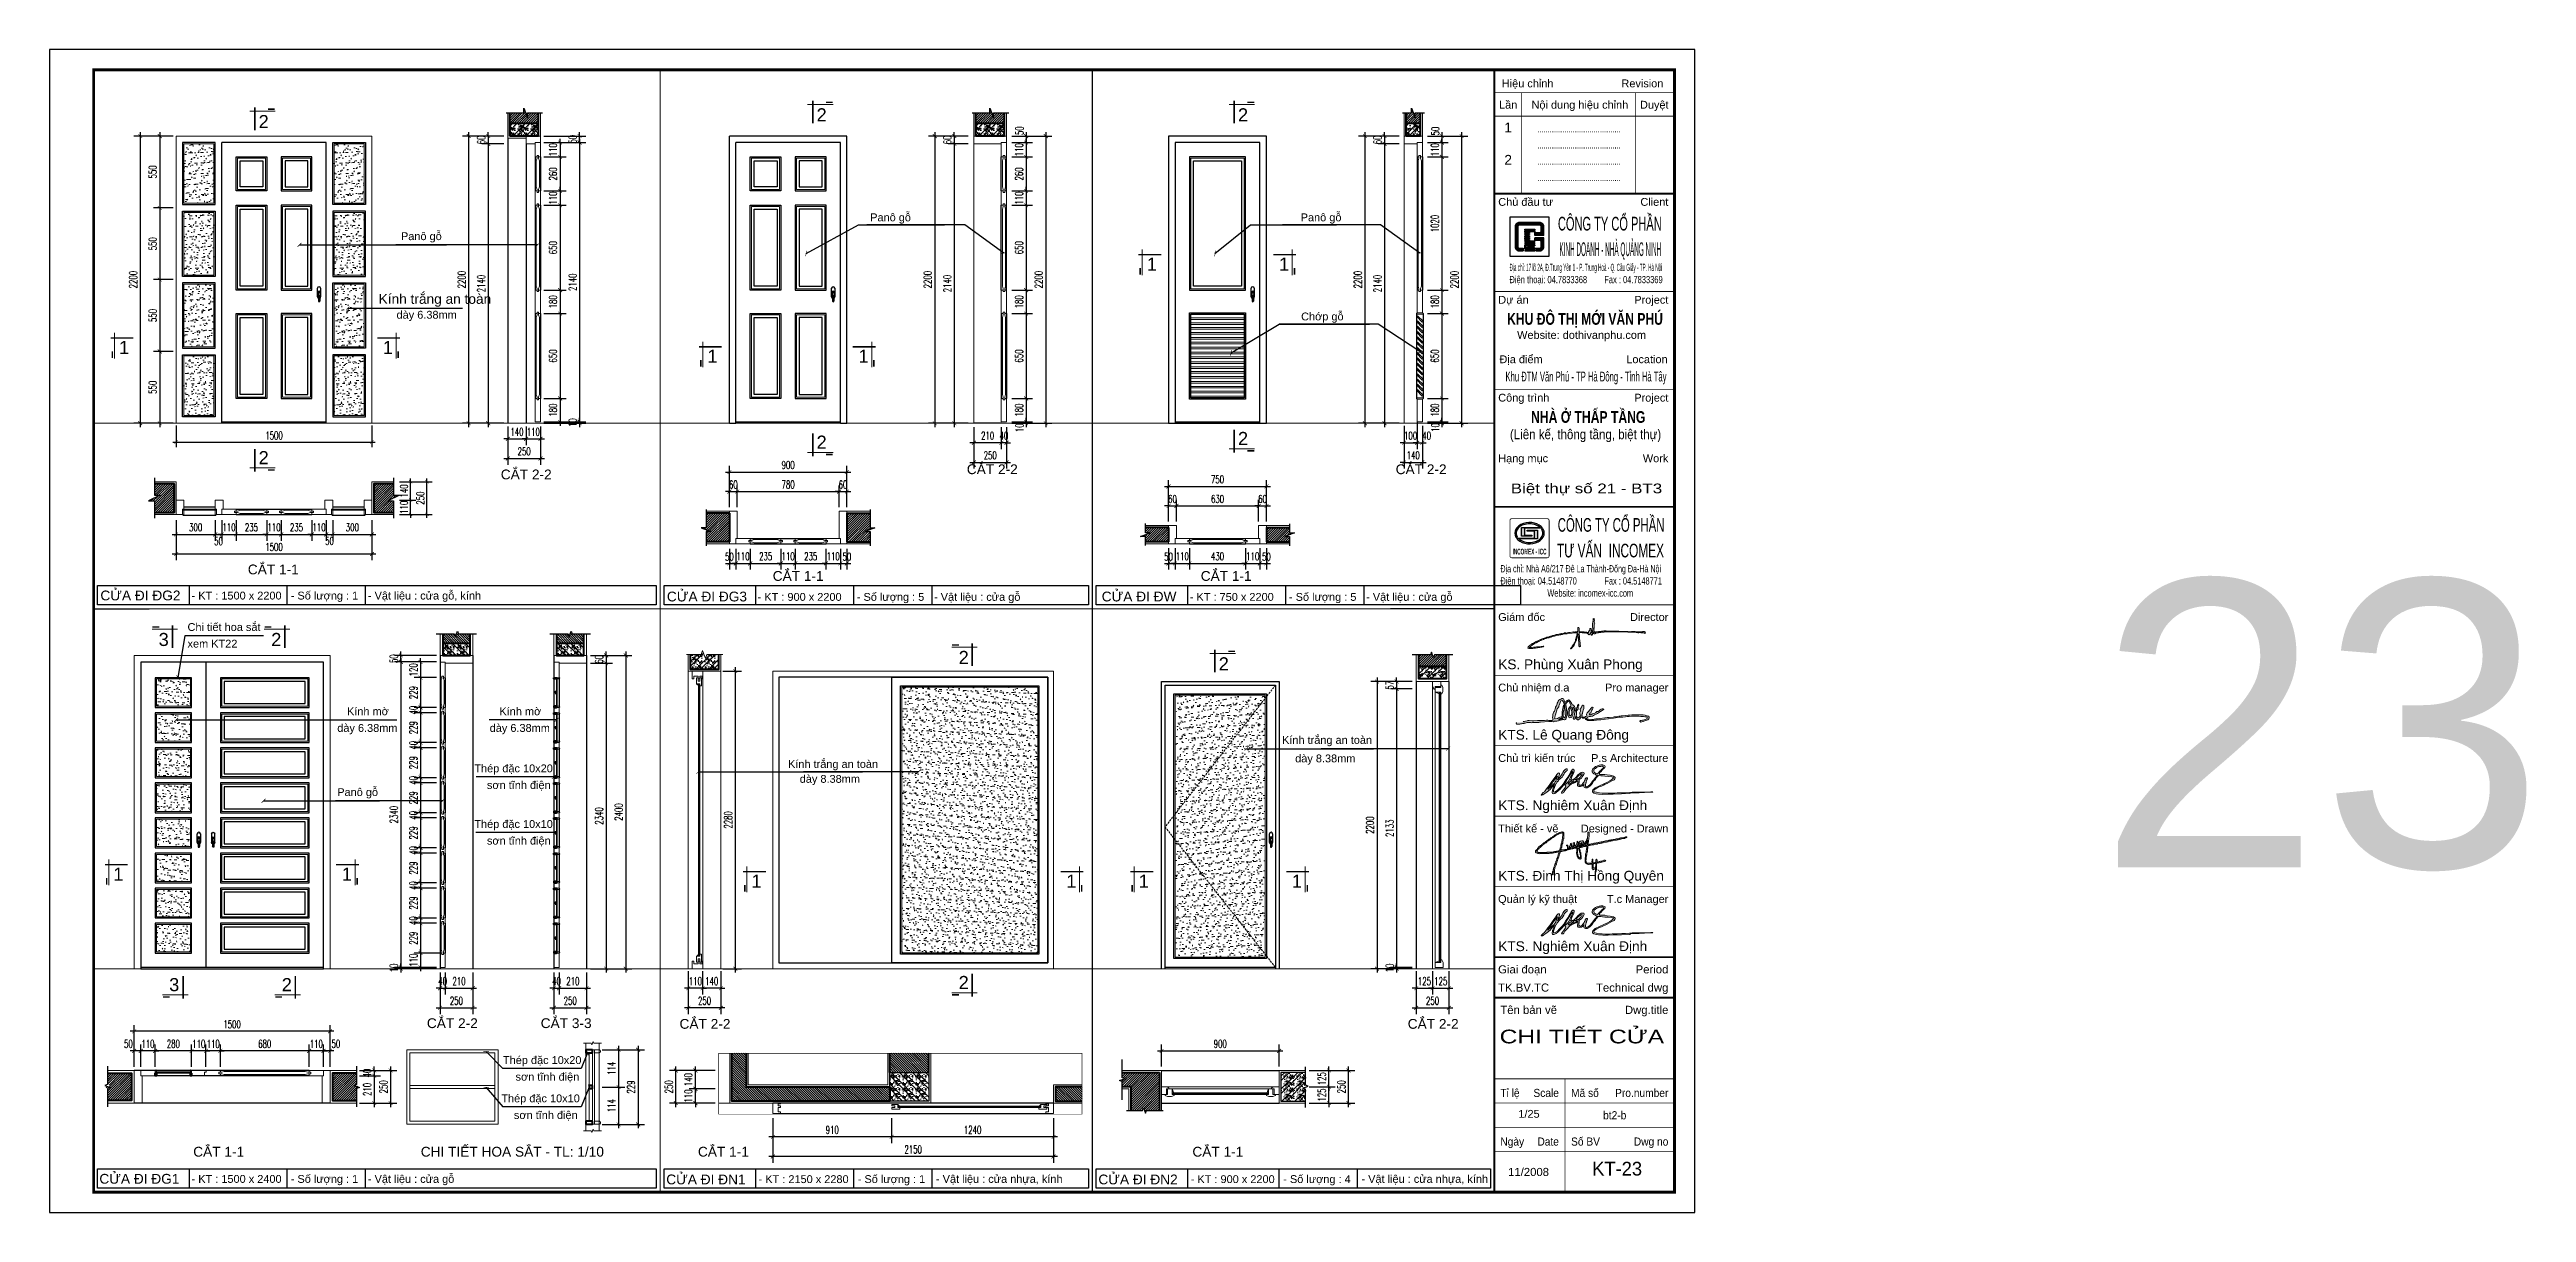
# Model space of a CAD drawing. Header units: millimetres. Extents: x -229618 to 2906, y -178063 to 96806.
# Drawn here: x -20344 to -1372, y -48065 to -39155 of the extents above; entities that cross this region are included whole.
import ezdxf
from ezdxf.enums import TextEntityAlignment as Align

# ---------------------------------------------------------------- set-up
doc = ezdxf.new("R2010")
doc.units = ezdxf.units.MM
doc.header["$LTSCALE"] = 200
doc.header["$MEASUREMENT"] = 0
doc.header["$PDMODE"] = 3
doc.header["$PDSIZE"] = 50
doc.linetypes.add('DASHED2', pattern=[0.375, 0.25, -0.125])
doc.layers.get('0').update_dxf_attribs({"color": 95, "linetype": 'CONTINUOUS'})
doc.layers.get('DEFPOINTS').update_dxf_attribs({"linetype": 'CONTINUOUS'})
for name, color, linetype, lineweight in [('1noithat', 146, 'CONTINUOUS', 13), ('cat', 1, 'CONTINUOUS', 40), ('hatch', 250, 'CONTINUOUS', 5), ('khuat', 8, 'DASHED2', 15), ('nho', 252, 'CONTINUOUS', 15), ('thay', 7, 'CONTINUOUS', 18)]:
    doc.layers.add(name, color=color, linetype=linetype, lineweight=lineweight)
for name, color, linetype in [('COT', 2, 'CONTINUOUS'), ('CUA', 145, 'CONTINUOUS'), ('DIM', 251, 'CONTINUOUS'), ('KHUNGTEN', 7, 'CONTINUOUS'), ('NOITHAT', 99, 'CONTINUOUS'), ('TEXT', 33, 'CONTINUOUS')]:
    doc.layers.add(name, color=color, linetype=linetype)
doc.layers.add('in', color=203, linetype='CONTINUOUS', lineweight=5, plot=False)
doc.styles.add('Aria H B iso', font='Vharialb_0.ttf')
doc.styles.add('Aria H iso', font='Vharial_0.ttf')
doc.styles.add('Arial iso', font='vnarial_0.ttf')
doc.styles.add('Arial N  iso', font='vnarialn_0.ttf')
doc.styles.add('khung', font='Vhcentn_0.ttf')
doc.styles.add('NHO2', font='vncc-rms.shx', dxfattribs={"width": 0.65})
doc.styles.add('Scale', font='vnsimli.shx', dxfattribs={"width": 0.65, "bigfont": 'bigfont.shx'})
doc.styles.add('TEXT1', font='Vhavan_0.ttf', dxfattribs={"height": 200})
doc.dimstyles.new('Scale', dxfattribs={"dimscale": 75, "dimtxt": 2, "dimasz": 1, "dimexe": 1.6, "dimexo": 0, "dimgap": 0.8, "dimtad": 1, "dimdec": 0, "dimzin": 0, "dimdsep": 46, "dimtxsty": 'Scale', "dimblk": 'ARCHTICK', "dimcen": 0.1, "dimdle": 1, "dimclrd": 256, "dimclre": 256, "dimclrt": 3, "dimadec": 0, "dimazin": 0, "dimtfac": 1, "dimtdec": 0, "dimtix": 1, "dimtmove": 2, "dimatfit": 3, "dimldrblk": 'ARCHTICK', "dimfxl": 0, "dimtolj": 1, "dimtzin": 0, "dimarcsym": 0})
pattern_1 = [(45, (-75380.774, -45359.197), (-8.8388348, 8.8388348), [])]
pattern_2 = [(45, (-74993.629, -45451.652), (-8.8388348, 8.8388348), [])]
pattern_3 = [(135, (-28023.516, 0), (8.8388348, 8.8388348), [])]

msp = doc.modelspace()

# ---------------------------------------------------------------- texts
at = {"layer": 'in', "linetype": 'Continuous', "style": 'Aria H iso'}
msp.add_text('23', height=2200, dxfattribs=at).set_placement((-4655.2, -45419.8))
at = {"layer": 'TEXT', "linetype": 'Continuous', "style": 'Arial iso'}
for s, height, p in [('Pan« gç', 60, (-14058.5, -40470.6)), ('Pan« gç', 60, (-10760.9, -40470.6)), ('Pan« gç', 60, (-17652.4, -40615.2)), ('KÝnh tr¾ng an toµn', 75, (-17823.5, -41103.2)), ('dµy 6.38mm', 60, (-17686.3, -41217.1)), ('Chíp gç', 60, (-10757.7, -41230.1)), ('- KT : 1500 x 2200', 60, (-19256.4, -43368.7)), ('- Sè l\xadîng : 1', 60, (-18496.7, -43368.7)), ('- VËt liÖu : cöa gç, kÝnh', 60, (-17905.7, -43368.7)), ('- KT : 900 x 2200', 60, (-14920.3, -43378.7)), ('- Sè l\xadîng : 5', 60, (-14160.6, -43378.7)), ('- VËt liÖu : cöa gç ', 60, (-13569.6, -43378.7)), ('- KT : 750 x 2200', 60, (-11610.3, -43378.7)), ('- Sè l\xadîng : 5', 60, (-10850.6, -43378.7)), ('- VËt liÖu : cöa gç ', 60, (-10259.6, -43378.7)), ('Chi tiÕt hoa s¾t', 60, (-19287.4, -43609.4)), ('xem KT22', 60, (-19287.4, -43736.9)), ('KÝnh mê', 60, (-18065.9, -44255.2)), ('KÝnh mê', 60, (-16898.6, -44255.2)), ('dµy 6.38mm', 60, (-18140.4, -44382.8)), ('dµy 6.38mm', 60, (-16973.1, -44382.8)), ('KÝnh tr¾ng an toµn', 60, (-14687.7, -44659)), ('KÝnh tr¾ng an toµn', 60, (-10903.9, -44474.7)), ('dµy 8.38mm', 60, (-10803.2, -44616.2)), ('ThÐp ®Æc 10x20', 60, (-17090.5, -44692.4)), ('s¬n tÜnh ®iÖn', 60, (-16994.2, -44819.9)), ('dµy 8.38mm', 60, (-14598.1, -44772.9)), ('Pan« gç', 60, (-18140.4, -44874.4)), ('ThÐp ®Æc 10x10', 60, (-17090.5, -45118.5)), ('s¬n tÜnh ®iÖn', 60, (-16994.2, -45246.1)), ('ThÐp ®Æc 10x20', 60, (-16871.2, -46927.3)), ('s¬n tÜnh ®iÖn', 60, (-16774.9, -47054.9)), ('ThÐp ®Æc 10x10', 60, (-16883.7, -47220.7)), ('s¬n tÜnh ®iÖn', 60, (-16787.5, -47348.3)), ('- KT : 1500 x 2400', 60, (-19256.4, -47837.9)), ('- Sè l\xadîng : 1', 60, (-18496.7, -47837.9)), ('- VËt liÖu : cöa gç', 60, (-17905.7, -47837.9)), ('- KT : 2150 x 2280', 60, (-14913.2, -47839.6)), ('- Sè l\xadîng : 1', 60, (-14153.5, -47839.2)), ('- VËt liÖu : cöa nhùa, kÝnh', 60, (-13554.6, -47837.9)), ('- KT : 900 x 2200', 60, (-11603.2, -47839.6)), ('- Sè l\xadîng : 4', 60, (-10894.3, -47839.2)), ('- VËt liÖu : cöa nhùa, kÝnh', 60, (-10295.3, -47837.9))]:
    msp.add_text(s, height=height, dxfattribs=at).set_placement(p)
at = {"layer": 'TEXT', "linetype": 'Continuous', "style": 'Aria H iso'}
for s, p in [('c¾t 2-2', (-16693, -42447.9)), ('c¾t 2-2', (-13123.3, -42408.3)), ('c¾t 2-2', (-9838.5, -42408.3)), ('c¾t 1-1', (-18630.6, -43175.8)), ('c¾t 1-1', (-14610, -43225.8)), ('c¾t 1-1', (-11331.6, -43225.8)), ('cöa ®i ®g2', (-19648, -43375.1)), ('cöa ®i ®g3', (-15308.8, -43383.3)), ('cöa ®i ®w', (-11998.8, -43383.3)), ('c¾t 2-2', (-17258.9, -46652.1)), ('c¾t 3-3', (-16387.2, -46652.1)), ('c¾t 2-2', (-15323.9, -46657.5)), ('c¾t 2-2', (-9746.2, -46657.5)), ('c¾t 1-1', (-19048.8, -47636.9)), ('chi tiÕt hoa s¾t - tl: 1/10', (-16799.4, -47636.9)), ('c¾t 1-1', (-15182.9, -47636.9)), ('c¾t 1-1', (-15182.9, -47636.9)), ('c¾t 1-1', (-11395.4, -47636.9)), ('cöa ®i ®g1', (-19655.9, -47844.4)), ('cöa ®i ®n1', (-15316.8, -47849.4)), ('cöa ®i ®n2', (-12006.8, -47849.4))]:
    msp.add_text(s, height=75, dxfattribs=at).set_placement(p, align=Align.CENTER)

# ---------------------------------------------------------------- blocks, each defined once
blk = doc.blocks.new('tay nam')
at = {"ltscale": 0.5}
for p, q in [((-8, 0), (-8, -15)), ((8, 0), (8, -15)), ((-8, -15), (-6, -19)), ((-5, -20), (-5, -64)), ((5, -20), (5, -64)), ((8, -15), (6, -19))]:
    blk.add_line(p, q, dxfattribs=at)
for points in [[(-12, -8), (-12, 34)], [(12, 34), (12, -33)], [(-12, -33), (-12, -8)]]:
    blk.add_lwpolyline(points, dxfattribs=at)
blk.add_circle((0, 0), 2.19, dxfattribs=at)
for centre, radius, start, end in [((0, 34), 12, 0, 180), ((0, 0), 10.4, 318.259, 221.741), ((0, 0), 7.75, 0, 180), ((0, 0), 10.4, 318.259, 131.741), ((0, -33), 12, 180, 243.1549), ((-6, -15), 1.5, 180, 207.1927), ((-7, -20), 1.5, 0, 27.1927), ((0, -64), 5.44, 180, 0), ((7, -20), 1.5, 152.8073, 180), ((0, -33), 12, 296.8451, 0), ((6, -15), 1.5, 332.8073, 0)]:
    blk.add_arc(centre, radius, start, end, dxfattribs=at)
blk = doc.blocks.new('cactn')
at = {"layer": 'thay', "ltscale": 600}
blk.add_line((-9225, 9972), (-9225, -2458), dxfattribs=at)
at = {"layer": 'thay', "ltscale": 600, "const_width": 762}
for points in [[(0, 0), (-11114, 0)], [(-10263, 9771), (-10263, 6486)]]:
    blk.add_lwpolyline(points, dxfattribs=at)
at = {"layer": 'TEXT', "style": 'Aria H iso'}
blk.add_attdef('A', text='', height=6350, dxfattribs=at).set_placement((-4573, 4581), align=Align.MIDDLE_CENTER)
blk = doc.blocks.new('cactd')
at = {"layer": 'thay', "ltscale": 600}
blk.add_line((-9972, -9225), (2458, -9225), dxfattribs=at)
at = {"layer": 'thay', "ltscale": 600, "const_width": 762}
for points in [[(0, 0), (0, -11114)], [(-9771, -10263), (-6486, -10263)]]:
    blk.add_lwpolyline(points, dxfattribs=at)
at = {"layer": 'TEXT', "style": 'Aria H iso'}
blk.add_attdef('1', text='', height=6350, dxfattribs=at).set_placement((-4149, -4127), align=Align.MIDDLE_CENTER)
blk = doc.blocks.new('LO GO NHA QUANG NINH')
at = {"layer": 'hatch', "lineweight": -2}
for points in [[(865, 759, 0.414214), (759, 865), (241, 865, 0.414214), (135, 759), (135, 500), (205, 500), (205, 759, -0.414214), (241, 795), (759, 795, -0.414214), (795, 759), (795, 640, -0.414214), (759, 604), (632, 604), (632, 533), (865, 533)], [(342, 205), (241, 205, -0.414214), (205, 241), (205, 500), (135, 500), (135, 241, 0.414214), (241, 135), (342, 135)], [(865, 474), (632, 474), (632, 404), (759, 404, -0.414214), (795, 368), (795, 241, -0.414214), (759, 205), (658, 205), (658, 135), (759, 135, 0.414214), (865, 241)]]:
    blk.add_hatch(color=32, dxfattribs=at).paths.add_polyline_path(points)
h = blk.add_hatch(color=32, dxfattribs=at)
h.paths.add_polyline_path([(378, 428), (499, 428), (499, 404), (378, 404)])
h.paths.add_polyline_path([(378, 472), (499, 472), (499, 448), (378, 448)])
h.paths.add_polyline_path([(378, 516), (499, 516), (499, 492), (378, 492)])
h.paths.add_polyline_path([(378, 560), (499, 560), (499, 536), (378, 536)])
h.paths.add_polyline_path([(378, 604), (499, 604), (499, 580), (378, 580)])
h.paths.add_polyline_path([(378, 648), (632, 648), (632, 624), (378, 624)])
h.paths.add_polyline_path([(378, 692), (632, 692), (632, 668), (378, 668)])
h = blk.add_hatch(color=32, dxfattribs=at)
h.paths.add_polyline_path([(378, 316), (632, 316), (632, 340), (378, 340)])
h.paths.add_polyline_path([(378, 360), (632, 360), (632, 384), (378, 384)])
h.paths.add_polyline_path([(632, 216), (632, 188), (578, 188), (578, 296), (632, 296), (632, 268), (606, 268), (606, 216)])
h.paths.add_polyline_path([(558, 216), (558, 188), (503, 188), (503, 296), (558, 296), (558, 268), (532, 268), (532, 216)])
h.paths.add_polyline_path([(458, 216), (403, 216), (403, 268), (458, 268)], flags=16)
h.paths.add_polyline_path([(483, 188), (378, 188), (378, 296), (483, 296)])
h.paths.add_polyline_path([(378, 135), (632, 135), (632, 168), (378, 168)])
for p, q in [((342, 205), (342, 135)), ((632, 533), (632, 604)), ((865, 533), (632, 533)), ((865, 474), (632, 474)), ((632, 404), (632, 474)), ((658, 205), (658, 135))]:
    blk.add_line(p, q, dxfattribs=at)
for points in [[(865, 533), (865, 759, 0.414214), (759, 865), (241, 865, 0.414214), (135, 759), (135, 241, 0.414214), (241, 135), (342, 135)], [(632, 604), (759, 604, 0.414214), (795, 640), (795, 759, 0.414214), (759, 795), (241, 795, 0.414214), (205, 759), (205, 241, 0.414214), (241, 205), (342, 205)], [(658, 205), (759, 205, 0.414214), (795, 241), (795, 368, 0.414214), (759, 404), (632, 404)], [(658, 135), (759, 135, 0.414214), (865, 241), (865, 474)]]:
    blk.add_lwpolyline(points, format="xyb", dxfattribs=at)
for points in [[(378, 692), (632, 692), (632, 668), (378, 668)], [(378, 648), (632, 648), (632, 624), (378, 624)], [(378, 604), (499, 604), (499, 580), (378, 580)], [(378, 560), (499, 560), (499, 536), (378, 536)], [(378, 516), (499, 516), (499, 492), (378, 492)], [(378, 472), (499, 472), (499, 448), (378, 448)], [(378, 428), (499, 428), (499, 404), (378, 404)], [(378, 360), (632, 360), (632, 384), (378, 384)], [(378, 316), (632, 316), (632, 340), (378, 340)], [(483, 188), (378, 188), (378, 296), (483, 296)], [(378, 135), (632, 135), (632, 168), (378, 168)], [(458, 216), (403, 216), (403, 268), (458, 268)]]:
    blk.add_lwpolyline(points, close=True, dxfattribs=at)
for points in [[(558, 216), (558, 188), (503, 188), (503, 296), (558, 296), (558, 268), (532, 268), (532, 216), (558, 216)], [(632, 216), (632, 188), (578, 188), (578, 296), (632, 296), (632, 268), (606, 268), (606, 216), (632, 216)]]:
    blk.add_lwpolyline(points, dxfattribs=at)
at = {"layer": 'thay', "lineweight": -2}
blk.add_lwpolyline([(0, 0), (1000, 0), (1000, 1000), (0, 1000)], close=True, dxfattribs=at)
blk = doc.blocks.new('a dong')
at = {"layer": 'hatch', "ltscale": 30}
h = blk.add_hatch(color=256, dxfattribs=at)
h.paths.add_polyline_path([(989, 288), (981, 297), (976, 303), (962, 308), (954, 308), (948, 319), (945, 326), (931, 354), (919, 372), (912, 378), (897, 392), (889, 394), (879, 390), (869, 384), (862, 378), (852, 370), (849, 365), (840, 357), (834, 349), (840, 337), (844, 316), (850, 333), (857, 342), (871, 357), (877, 363), (885, 370), (892, 372), (897, 371), (903, 363), (911, 343), (917, 325), (927, 314), (931, 305), (928, 286), (922, 279), (915, 273), (904, 259), (893, 240), (887, 223), (881, 213), (881, 195), (880, 180), (879, 165), (879, 151), (887, 125), (892, 110), (895, 98), (904, 87), (928, 92), (938, 92), (948, 99), (955, 115), (961, 126), (962, 137), (962, 146), (964, 160), (969, 171), (970, 182), (970, 195), (970, 206), (968, 211), (965, 222), (965, 236), (963, 249), (962, 259), (963, 264), (974, 267), (984, 245), (986, 237), (990, 219), (993, 210), (996, 193), (996, 188), (994, 147), (993, 138), (989, 129), (985, 124), (978, 86), (971, 80), (973, 66), (986, 64), (993, 64), (999, 66), (1005, 84), (1004, 93), (1005, 102), (1012, 106), (1016, 100), (1019, 90), (1020, 81), (1023, 71), (1030, 65), (1042, 55), (1051, 53), (1059, 55), (1073, 64), (1083, 68), (1098, 92), (1107, 99), (1114, 96), (1120, 91), (1129, 83), (1150, 82), (1164, 87), (1172, 87), (1175, 82), (1175, 73), (1181, 61), (1189, 56), (1196, 51), (1207, 49), (1213, 49), (1221, 45), (1226, 43), (1253, 43), (1270, 43), (1283, 43), (1307, 45), (1318, 45), (1329, 48), (1364, 49), (1380, 51), (1393, 52), (1425, 56), (1439, 56), (1478, 58), (1502, 63), (1521, 64), (1563, 70), (1572, 68), (1655, 83), (1689, 89), (1723, 93), (1750, 96), (1779, 97), (1810, 100), (1855, 104), (1888, 110), (1922, 111), (1958, 113), (2041, 113), (2085, 115), (2119, 111), (2162, 110), (2184, 106), (2203, 106), (2224, 103), (2228, 96), (2227, 87), (2220, 71), (2191, 58), (2176, 52), (2162, 50), (2147, 48), (2126, 45), (2113, 40), (2101, 33), (2102, 26), (2112, 20), (2120, 16), (2134, 19), (2151, 26), (2159, 26), (2185, 34), (2201, 42), (2217, 46), (2239, 56), (2249, 64), (2256, 73), (2261, 82), (2262, 98), (2254, 106), (2254, 115), (2204, 129), (2189, 133), (2160, 139), (2144, 138), (2111, 137), (2100, 136), (2077, 137), (1998, 138), (1980, 140), (1963, 137), (1929, 135), (1901, 132), (1803, 121), (1786, 120), (1764, 118), (1743, 115), (1727, 110), (1711, 107), (1680, 105), (1667, 103), (1647, 99), (1583, 93), (1547, 95), (1384, 72), (1371, 72), (1353, 68), (1326, 67), (1313, 61), (1284, 61), (1229, 64), (1212, 65), (1206, 66), (1201, 84), (1205, 91), (1211, 99), (1228, 107), (1243, 109), (1264, 109), (1286, 114), (1300, 113), (1333, 137), (1361, 147), (1382, 162), (1433, 193), (1480, 225), (1489, 229), (1490, 237), (1479, 242), (1463, 241), (1446, 235), (1430, 226), (1411, 208), (1394, 196), (1371, 196), (1350, 174), (1335, 167), (1321, 161), (1306, 158), (1293, 155), (1269, 140), (1255, 139), (1245, 138), (1246, 142), (1249, 148), (1253, 157), (1255, 164), (1266, 172), (1267, 175), (1284, 219), (1296, 235), (1304, 248), (1308, 257), (1309, 263), (1299, 266), (1291, 266), (1287, 263), (1276, 253), (1265, 238), (1256, 227), (1248, 215), (1233, 199), (1225, 190), (1208, 170), (1198, 150), (1198, 142), (1200, 127), (1196, 117), (1178, 108), (1168, 101), (1154, 98), (1138, 98), (1131, 100), (1124, 105), (1123, 110), (1116, 120), (1119, 126), (1125, 134), (1119, 145), (1126, 162), (1129, 172), (1134, 188), (1134, 203), (1137, 213), (1140, 220), (1148, 245), (1148, 257), (1152, 275), (1152, 288), (1152, 294), (1149, 299), (1142, 304), (1136, 304), (1127, 300), (1122, 292), (1119, 283), (1111, 268), (1105, 261), (1100, 247), (1090, 236), (1093, 202), (1088, 191), (1085, 180), (1083, 156), (1087, 139), (1090, 128), (1095, 119), (1088, 115), (1078, 104), (1067, 94), (1052, 86), (1043, 89), (1039, 95), (1030, 103), (1026, 111), (1023, 124), (1024, 136), (1027, 146), (1027, 156), (1027, 169), (1027, 178), (1027, 184), (1027, 194), (1036, 215), (1044, 226), (1055, 239), (1052, 268), (1057, 284), (1061, 296), (1066, 302), (1059, 318), (1044, 298), (1043, 287), (1042, 276), (1035, 268), (1031, 261), (1024, 241), (1025, 232), (1025, 221), (1021, 210), (1010, 200), (1007, 205), (1006, 211), (1006, 241), (1005, 252), (1004, 257), (998, 269), (993, 278)])
h.paths.add_polyline_path([(938, 265), (947, 251), (951, 235), (944, 218), (945, 183), (946, 164), (941, 143), (939, 136), (925, 123), (919, 123), (911, 125), (905, 132), (904, 147), (903, 156), (902, 190), (909, 207), (913, 221), (915, 234), (920, 241), (927, 253)], flags=16)
h.paths.add_polyline_path([(806, 412), (796, 418), (783, 416), (776, 414), (761, 407), (754, 403), (743, 396), (728, 385), (717, 369), (712, 360), (707, 352), (701, 338), (696, 324), (687, 291), (681, 283), (672, 268), (668, 259), (652, 201), (644, 188), (638, 178), (625, 146), (625, 129), (625, 122), (621, 92), (627, 78), (627, 71), (627, 62), (627, 56), (629, 49), (626, 48), (611, 43), (562, 42), (555, 42), (539, 46), (516, 47), (484, 45), (477, 44), (458, 43), (412, 45), (399, 44), (384, 44), (366, 42), (300, 35), (276, 36), (222, 40), (202, 40), (190, 37), (159, 30), (139, 27), (122, 26), (83, 13), (68, 12), (44, 11), (33, 12), (15, 4), (0, 0), (0, -9), (7, -18), (37, -18), (46, -18), (66, -18), (76, -15), (91, -12), (111, -9), (130, -7), (140, -2), (154, -1), (188, 7), (230, 7), (248, 7), (268, 4), (278, 8), (338, 10), (362, 10), (385, 11), (399, 13), (414, 15), (556, 23), (608, 23), (636, 22), (652, 30), (691, 33), (710, 37), (721, 36), (774, 51), (785, 55), (795, 58), (802, 61), (809, 59), (820, 53), (827, 51), (843, 61), (847, 75), (850, 80), (859, 91), (864, 130), (864, 144), (864, 157), (865, 172), (864, 179), (858, 224), (859, 247), (853, 273), (850, 287), (848, 307), (844, 316), (840, 337), (834, 349), (825, 361), (811, 398)])
h.paths.add_polyline_path([(782, 384), (798, 365), (804, 352), (812, 339), (822, 325), (827, 304), (828, 291), (829, 291), (828, 290), (829, 286), (828, 272), (828, 258), (834, 214), (834, 193), (835, 168), (836, 155), (837, 133), (837, 123), (835, 112), (833, 100), (822, 87), (820, 89), (818, 91), (817, 92), (815, 94), (808, 102), (802, 120), (801, 146), (802, 165), (803, 184), (806, 204), (810, 213), (815, 246), (815, 250), (815, 262), (815, 275), (818, 284), (822, 290), (828, 291), (827, 304), (822, 325), (818, 314), (813, 304), (807, 294), (802, 280), (802, 267), (795, 260), (794, 252), (790, 220), (790, 215), (788, 211), (786, 203), (784, 192), (785, 177), (785, 166), (785, 151), (782, 132), (783, 123), (781, 115), (781, 105), (768, 103), (743, 97), (723, 87), (705, 78), (663, 68), (657, 71), (653, 81), (658, 95), (664, 129), (670, 137), (697, 241), (726, 274), (729, 290), (730, 305), (763, 374)], flags=16)
h.paths.add_polyline_path([(785, 88), (787, 87), (790, 87), (792, 84), (795, 81), (789, 77), (783, 73), (780, 72), (777, 71), (766, 70), (749, 64), (741, 62), (731, 62), (726, 63), (725, 65), (733, 67), (740, 70), (746, 73), (756, 75), (765, 79), (768, 81), (776, 84)], flags=16)
for points in [[(15, 4), (0, 0), (0, -9), (7, -18), (37, -18), (46, -18), (66, -18), (76, -15), (91, -12), (111, -9), (130, -7), (140, -2), (154, -1), (188, 7), (230, 7), (248, 7), (268, 4), (278, 8), (338, 10), (362, 10), (385, 11), (399, 13), (414, 15), (556, 23), (608, 23), (636, 22), (652, 30), (691, 33), (710, 37), (721, 36), (774, 51), (785, 55), (795, 58), (802, 61), (809, 59), (820, 53), (827, 51), (827, 51), (843, 61), (847, 75), (850, 80), (859, 91), (864, 130), (864, 144), (864, 157), (865, 172), (864, 179), (858, 224), (859, 247), (853, 273), (850, 287), (848, 307), (844, 316), (840, 337), (834, 349), (825, 361), (811, 398), (806, 412), (796, 418), (783, 416), (776, 414), (761, 407), (754, 403), (743, 396), (728, 385), (717, 369), (712, 360), (707, 352), (701, 338), (696, 324), (687, 291), (681, 283), (672, 268), (668, 259), (652, 201), (644, 188), (638, 178), (625, 146), (625, 129), (625, 122), (621, 92), (627, 78), (627, 71), (627, 62), (627, 56), (629, 49), (626, 48), (611, 43), (562, 42), (555, 42), (539, 46), (516, 47), (484, 45), (477, 44), (458, 43), (412, 45), (399, 44), (384, 44), (366, 42), (300, 35), (276, 36), (222, 40), (202, 40), (190, 37), (159, 30), (139, 27), (122, 26)], [(781, 105), (768, 103), (743, 97), (723, 87), (705, 78), (663, 68), (657, 71), (653, 81), (658, 95), (664, 129), (670, 137), (697, 241), (726, 274), (729, 290), (730, 305), (763, 374), (782, 384), (782, 384), (782, 384), (798, 365), (804, 352), (812, 339), (822, 325), (822, 325), (827, 304), (829, 286), (828, 258), (834, 214), (834, 193), (835, 168), (836, 143), (837, 123), (833, 100), (833, 100), (822, 87), (822, 87), (808, 102), (802, 120), (801, 146), (803, 184), (806, 204), (806, 204), (814, 221), (815, 232), (815, 242), (815, 250), (815, 262), (815, 275), (818, 284), (822, 290), (828, 291)], [(726, 65), (733, 67), (746, 73), (756, 75), (763, 78), (768, 81), (776, 84), (785, 88), (790, 87), (795, 81), (783, 73), (777, 71), (766, 70), (749, 64), (741, 62), (731, 62), (726, 63), (725, 65), (725, 65)], [(725, 64), (729, 66), (733, 67), (740, 70), (751, 74), (756, 75), (776, 84), (785, 88), (787, 87), (790, 87), (792, 84), (795, 81), (795, 81), (789, 77), (783, 73), (780, 72), (766, 70), (749, 64), (736, 62), (728, 62), (725, 65)], [(781, 105), (781, 115), (783, 123), (782, 132), (785, 151), (785, 166), (785, 177), (784, 192), (786, 203), (788, 211), (790, 215), (790, 220), (794, 252), (795, 260), (802, 267), (802, 280), (807, 294), (813, 304), (818, 314), (818, 314), (822, 325), (822, 325)], [(822, 87), (833, 100), (835, 112), (837, 123), (837, 133), (836, 155), (835, 168), (834, 193), (834, 214), (828, 258), (828, 272), (829, 286), (828, 291), (829, 291), (820, 287), (815, 268), (815, 246), (810, 213), (802, 165), (801, 146), (802, 120), (808, 102), (815, 94), (815, 94), (815, 91)], [(815, 94), (817, 92), (818, 91), (818, 91), (820, 89), (822, 87)], [(834, 349), (840, 357), (849, 365), (852, 370), (862, 378), (869, 384), (879, 390), (889, 394), (897, 392), (912, 378), (919, 372), (931, 354), (945, 326), (948, 319), (954, 308), (962, 308), (976, 303), (981, 297), (989, 288), (993, 278), (998, 269), (1004, 257), (1005, 252), (1006, 241), (1006, 211), (1007, 205), (1010, 200), (1010, 200), (1010, 200), (1021, 210), (1025, 221), (1025, 232), (1024, 241), (1031, 261), (1035, 268), (1042, 276), (1043, 287), (1044, 298), (1059, 318), (1059, 318), (1066, 302), (1061, 296), (1057, 284), (1052, 268), (1055, 239), (1055, 239), (1044, 226), (1036, 215), (1027, 194), (1027, 184), (1027, 178), (1027, 169), (1027, 156), (1027, 146), (1024, 136), (1023, 124), (1026, 111), (1030, 103), (1030, 103), (1039, 95), (1043, 89), (1052, 86), (1067, 94), (1078, 104), (1088, 115), (1095, 119), (1090, 128), (1087, 139), (1083, 156), (1085, 180), (1088, 191), (1093, 202), (1090, 236), (1100, 247), (1105, 261), (1111, 268), (1119, 283), (1122, 292), (1127, 300), (1136, 304), (1142, 304), (1149, 299), (1152, 294), (1152, 288), (1152, 275), (1148, 257), (1148, 245), (1140, 220), (1137, 213), (1134, 203), (1134, 188), (1129, 172), (1126, 162), (1119, 145), (1119, 145), (1125, 134), (1119, 126), (1116, 120), (1123, 110), (1124, 105), (1131, 100), (1138, 98), (1154, 98), (1168, 101), (1178, 108), (1196, 117), (1200, 127), (1198, 142), (1198, 150), (1208, 170), (1225, 190), (1233, 199), (1248, 215), (1256, 227), (1265, 238), (1276, 253), (1287, 263), (1291, 266), (1299, 266), (1299, 266), (1309, 263), (1308, 257), (1304, 248), (1296, 235), (1284, 219), (1267, 175), (1266, 172), (1255, 164), (1253, 157), (1249, 148), (1246, 142), (1245, 138), (1255, 139), (1269, 140), (1293, 155), (1306, 158), (1321, 161), (1335, 167), (1350, 174), (1371, 196), (1394, 196), (1411, 208), (1430, 226), (1446, 235), (1463, 241), (1479, 242), (1479, 242), (1490, 237), (1489, 229), (1480, 225), (1433, 193), (1382, 162), (1361, 147), (1333, 137), (1300, 113), (1286, 114), (1264, 109), (1243, 109), (1228, 107), (1211, 99), (1211, 99), (1205, 91), (1201, 84), (1206, 66), (1212, 65), (1229, 64), (1284, 61), (1313, 61), (1326, 67), (1353, 68), (1371, 72), (1384, 72), (1547, 95), (1583, 93), (1647, 99), (1667, 103), (1680, 105), (1711, 107), (1727, 110), (1743, 115), (1764, 118), (1786, 120), (1803, 121), (1901, 132), (1929, 135), (1963, 137), (1980, 140), (1998, 138), (2077, 137), (2077, 137), (2100, 136), (2111, 137), (2144, 138), (2160, 139), (2189, 133), (2204, 129), (2254, 115), (2254, 106), (2262, 98), (2262, 98), (2261, 82), (2256, 73), (2249, 64), (2239, 56), (2217, 46), (2201, 42), (2185, 34), (2159, 26), (2151, 26), (2134, 19), (2120, 16), (2112, 20), (2102, 26), (2102, 26), (2101, 33), (2113, 40), (2126, 45), (2126, 45), (2147, 48), (2162, 50), (2176, 52), (2191, 58), (2220, 71), (2220, 71), (2227, 87), (2228, 96), (2224, 103), (2203, 106), (2184, 106), (2162, 110), (2119, 111), (2085, 115), (2041, 113), (1958, 113), (1958, 113), (1922, 111), (1888, 110), (1855, 104), (1810, 100), (1779, 97), (1750, 96), (1723, 93), (1689, 89), (1655, 83), (1572, 68), (1563, 70), (1521, 64), (1502, 63), (1478, 58), (1439, 56), (1425, 56), (1393, 52), (1380, 51), (1364, 49), (1329, 48), (1318, 45), (1307, 45), (1283, 43), (1258, 43), (1226, 43), (1216, 47), (1202, 57), (1202, 57), (1186, 74)], [(1283, 43), (1270, 43), (1253, 43), (1226, 43), (1221, 45), (1213, 49), (1207, 49), (1196, 51), (1189, 56), (1181, 61), (1175, 73), (1175, 82), (1172, 87), (1164, 87), (1150, 82), (1129, 83), (1120, 91), (1114, 96), (1107, 99), (1098, 92), (1083, 68), (1073, 64), (1059, 55), (1051, 53), (1042, 55), (1030, 65), (1023, 71), (1020, 81), (1019, 90), (1016, 100), (1012, 106), (1005, 102), (1004, 93), (1005, 84), (999, 66), (993, 64), (986, 64), (973, 66), (971, 80), (978, 86), (985, 124), (989, 129), (993, 138), (994, 147), (996, 188), (996, 193), (993, 210), (990, 219), (986, 237), (984, 245), (974, 267), (974, 267), (963, 264), (962, 259), (963, 249), (965, 236), (965, 222), (968, 211), (970, 206), (970, 195), (970, 182), (969, 171), (964, 160), (962, 146), (962, 137), (961, 126), (955, 115), (948, 99), (948, 99), (938, 92), (928, 92), (904, 87), (904, 87), (895, 98), (892, 110), (887, 125), (879, 151), (879, 165), (880, 180), (881, 195), (881, 213), (887, 223), (893, 240), (904, 259), (915, 273), (922, 279), (928, 286), (931, 305), (927, 314), (917, 325), (911, 343), (903, 363), (897, 371), (892, 372), (885, 370), (877, 363), (871, 357), (857, 342), (850, 333), (844, 316)], [(938, 265), (927, 253), (920, 241), (915, 234), (913, 221), (909, 207), (902, 190), (903, 156), (904, 147), (905, 132), (911, 125), (919, 123), (925, 123), (939, 136), (941, 143), (946, 164), (945, 183), (944, 218), (951, 235), (947, 251), (938, 265)]]:
    blk.add_lwpolyline(points, dxfattribs=at)
blk = doc.blocks.new('anhphong-gd')
at = {"layer": 'hatch', "ltscale": 30}
h = blk.add_hatch(color=256, dxfattribs=at)
edge = h.paths.add_edge_path()
edge.add_line((-1, 5), (-45, -1))
edge.add_line((-45, -1), (-97, -3))
edge.add_line((-97, -3), (-133, -7))
edge.add_line((-133, -7), (-153, -10))
edge.add_line((-153, -10), (-176, -14))
edge.add_line((-176, -14), (-193, -14))
edge.add_line((-193, -14), (-228, -20))
edge.add_line((-228, -20), (-247, -20))
edge.add_line((-247, -20), (-267, -20))
edge.add_line((-267, -20), (-270, -20))
edge.add_line((-270, -20), (-270, -16))
edge.add_line((-270, -16), (-264, -11))
edge.add_line((-264, -11), (-255, -5))
edge.add_line((-255, -5), (-244, 5))
edge.add_line((-244, 5), (-237, 13))
edge.add_line((-237, 13), (-223, 23))
edge.add_line((-223, 23), (-215, 29))
edge.add_line((-215, 29), (-189, 44))
edge.add_line((-189, 44), (-179, 52))
edge.add_line((-179, 52), (-169, 57))
edge.add_line((-169, 57), (-142, 72))
edge.add_line((-142, 72), (-132, 77))
edge.add_line((-132, 77), (-124, 79))
edge.add_line((-124, 79), (-96, 95))
edge.add_line((-96, 95), (-87, 100))
edge.add_line((-87, 100), (-79, 103))
edge.add_line((-79, 103), (-51, 117))
edge.add_line((-51, 117), (-41, 122))
edge.add_line((-41, 122), (-15, 131))
edge.add_line((-15, 131), (-6, 133))
edge.add_line((-6, 133), (-1, 137))
edge.add_line((-1, 137), (8, 140))
edge.add_line((8, 140), (15, 142))
edge.add_line((15, 142), (44, 152))
edge.add_line((44, 152), (54, 152))
edge.add_line((54, 152), (63, 159))
edge.add_line((63, 159), (90, 166))
edge.add_line((90, 166), (102, 169))
edge.add_line((102, 169), (109, 174))
edge.add_line((109, 174), (139, 181))
edge.add_line((139, 181), (149, 186))
edge.add_line((149, 186), (163, 189))
edge.add_line((163, 189), (188, 196))
edge.add_line((188, 196), (200, 199))
edge.add_line((200, 199), (209, 201))
edge.add_line((209, 201), (231, 206))
edge.add_line((231, 206), (242, 209))
edge.add_line((242, 209), (262, 215))
edge.add_line((262, 215), (274, 218))
edge.add_line((274, 218), (281, 220))
edge.add_line((281, 220), (297, 220))
edge.add_line((297, 220), (311, 224))
edge.add_line((311, 224), (324, 226))
edge.add_line((324, 226), (336, 228))
edge.add_line((336, 228), (363, 234))
edge.add_line((363, 234), (375, 237))
edge.add_line((375, 237), (396, 241))
edge.add_line((396, 241), (408, 241))
edge.add_line((408, 241), (443, 245))
edge.add_line((443, 245), (455, 246))
edge.add_line((455, 246), (550, 259))
edge.add_line((550, 259), (579, 263))
edge.add_line((579, 263), (627, 263))
edge.add_line((627, 263), (646, 266))
edge.add_line((646, 266), (651, 266))
edge.add_line((651, 266), (655, 266))
edge.add_line((655, 266), (655, 260))
edge.add_line((655, 260), (641, 223))
edge.add_line((641, 223), (638, 196))
edge.add_line((638, 196), (628, 180))
edge.add_line((628, 180), (628, 168))
edge.add_line((628, 168), (617, 132))
edge.add_line((617, 132), (612, 112))
edge.add_line((612, 112), (606, 93))
edge.add_line((606, 93), (587, 67))
edge.add_line((587, 67), (580, 43))
edge.add_line((580, 43), (564, 25))
edge.add_line((564, 25), (554, 15))
edge.add_line((554, 15), (549, 5))
edge.add_line((549, 5), (541, -11))
edge.add_line((541, -11), (529, -19))
edge.add_line((529, -19), (529, -27))
edge.add_line((529, -27), (526, -33))
edge.add_line((526, -33), (523, -32))
edge.add_line((523, -32), (522, -35))
edge.add_line((522, -35), (518, -35))
edge.add_line((518, -35), (518, -42))
edge.add_line((518, -42), (521, -44))
edge.add_line((521, -44), (524, -45))
edge.add_line((524, -45), (527, -45))
edge.add_line((527, -45), (530, -42))
edge.add_line((530, -42), (534, -39))
edge.add_line((534, -39), (538, -37))
edge.add_line((538, -37), (543, -32))
edge.add_line((543, -32), (547, -27))
edge.add_line((547, -27), (553, -18))
edge.add_line((553, -18), (558, -13))
edge.add_line((558, -13), (565, -5))
edge.add_line((565, -5), (568, 2))
edge.add_line((568, 2), (573, 8))
edge.add_line((573, 8), (574, 9))
edge.add_line((574, 9), (590, 28))
edge.add_line((590, 28), (596, 45))
edge.add_line((596, 45), (604, 58))
edge.add_line((604, 58), (617, 85))
edge.add_line((617, 85), (621, 99))
edge.add_line((621, 99), (623, 109))
edge.add_line((623, 109), (633, 127))
edge.add_line((633, 127), (635, 139))
edge.add_line((635, 139), (642, 160))
edge.add_line((642, 160), (646, 166))
edge.add_line((646, 166), (646, 173))
edge.add_line((646, 173), (651, 198))
edge.add_line((651, 198), (659, 220))
edge.add_line((659, 220), (661, 225))
edge.add_line((661, 225), (661, 235))
edge.add_line((661, 235), (663, 238))
edge.add_line((663, 238), (666, 238))
edge.add_line((666, 238), (666, 233))
edge.add_line((666, 233), (666, 228))
edge.add_line((666, 228), (667, 218))
edge.add_line((667, 218), (673, 168))
edge.add_line((673, 168), (673, 139))
edge.add_line((673, 139), (673, 118))
edge.add_line((673, 118), (677, 83))
edge.add_line((677, 83), (677, 61))
edge.add_line((677, 61), (677, 51))
edge.add_line((677, 51), (680, 41))
edge.add_line((680, 41), (684, 34))
edge.add_line((684, 34), (680, 32))
edge.add_line((680, 32), (677, 31))
edge.add_line((677, 31), (676, 26))
edge.add_line((676, 26), (678, 22))
edge.add_line((678, 22), (678, 19))
edge.add_line((678, 19), (678, 17))
edge.add_line((678, 17), (680, 13))
edge.add_line((680, 13), (682, 10))
edge.add_line((682, 10), (684, 6))
edge.add_line((684, 6), (685, 3))
edge.add_line((685, 3), (686, 1))
edge.add_line((686, 1), (692, -4))
edge.add_line((692, -4), (694, -4))
edge.add_line((694, -4), (696, 0))
edge.add_line((696, 0), (699, 1))
edge.add_line((699, 1), (701, 2))
edge.add_line((701, 2), (708, -1))
edge.add_line((708, -1), (708, 2))
edge.add_line((708, 2), (708, 5))
edge.add_line((708, 5), (709, 8))
edge.add_line((709, 8), (709, 11))
edge.add_line((709, 11), (709, 14))
edge.add_line((709, 14), (708, 18))
edge.add_line((708, 18), (707, 20))
edge.add_line((707, 20), (706, 23))
edge.add_line((706, 23), (704, 27))
edge.add_line((704, 27), (704, 30))
edge.add_line((704, 30), (704, 33))
edge.add_line((704, 33), (703, 38))
edge.add_line((703, 38), (702, 44))
edge.add_line((702, 44), (703, 46))
edge.add_line((703, 46), (703, 48))
edge.add_line((703, 48), (701, 61))
edge.add_line((701, 61), (701, 65))
edge.add_line((701, 65), (702, 70))
edge.add_line((702, 70), (702, 76))
edge.add_line((702, 76), (698, 96))
edge.add_line((698, 96), (698, 99))
edge.add_line((698, 99), (698, 103))
edge.add_line((698, 103), (698, 107))
edge.add_line((698, 107), (697, 110))
edge.add_line((697, 110), (695, 126))
edge.add_line((695, 126), (694, 130))
edge.add_line((694, 130), (694, 136))
edge.add_line((694, 136), (694, 141))
edge.add_line((694, 141), (691, 159))
edge.add_line((691, 159), (690, 163))
edge.add_line((690, 163), (690, 168))
edge.add_line((690, 168), (690, 172))
edge.add_line((690, 172), (690, 175))
edge.add_line((690, 175), (691, 178))
edge.add_line((691, 178), (691, 193))
edge.add_line((691, 193), (690, 196))
edge.add_line((690, 196), (689, 202))
edge.add_line((689, 202), (689, 206))
edge.add_line((689, 206), (689, 209))
edge.add_line((689, 209), (687, 226))
edge.add_line((687, 226), (686, 229))
edge.add_line((686, 229), (687, 235))
edge.add_line((687, 235), (687, 240))
edge.add_line((687, 240), (685, 259))
edge.add_line((685, 259), (684, 265))
edge.add_line((684, 265), (691, 268))
edge.add_line((691, 268), (700, 268))
edge.add_line((700, 268), (717, 268))
edge.add_line((717, 268), (722, 267))
edge.add_line((722, 267), (730, 267))
edge.add_line((730, 267), (740, 266))
edge.add_line((740, 266), (750, 262))
edge.add_line((750, 262), (754, 264))
edge.add_line((754, 264), (761, 265))
edge.add_line((761, 265), (785, 264))
edge.add_line((785, 264), (791, 260))
edge.add_line((791, 260), (797, 259))
edge.add_line((797, 259), (806, 260))
edge.add_line((806, 260), (810, 260))
edge.add_line((810, 260), (824, 256))
edge.add_line((824, 256), (827, 255))
edge.add_line((827, 255), (838, 253))
edge.add_line((838, 253), (848, 250))
edge.add_line((848, 250), (855, 245))
edge.add_line((855, 245), (858, 240))
edge.add_line((858, 240), (863, 229))
edge.add_line((863, 229), (867, 228))
edge.add_line((867, 228), (874, 227))
edge.add_line((874, 227), (886, 230))
edge.add_line((886, 230), (884, 234))
edge.add_line((884, 234), (889, 241))
edge.add_line((889, 241), (891, 244))
edge.add_line((891, 244), (896, 242))
edge.add_line((896, 242), (898, 241))
edge.add_line((898, 241), (901, 241))
edge.add_line((901, 241), (901, 249))
edge.add_line((901, 249), (901, 255))
edge.add_line((901, 255), (903, 258))
edge.add_line((903, 258), (909, 266))
edge.add_line((909, 266), (909, 270))
edge.add_line((909, 270), (909, 273))
edge.add_line((909, 273), (909, 279))
edge.add_line((909, 279), (914, 276))
edge.add_line((914, 276), (912, 273))
edge.add_line((912, 273), (912, 269))
edge.add_line((912, 269), (911, 264))
edge.add_line((911, 264), (911, 260))
edge.add_line((911, 260), (911, 257))
edge.add_line((911, 257), (910, 252))
edge.add_line((910, 252), (908, 247))
edge.add_line((908, 247), (909, 241))
edge.add_line((909, 241), (910, 238))
edge.add_line((910, 238), (914, 232))
edge.add_line((914, 232), (915, 226))
edge.add_line((915, 226), (916, 222))
edge.add_line((916, 222), (919, 220))
edge.add_line((919, 220), (925, 219))
edge.add_line((925, 219), (931, 223))
edge.add_line((931, 223), (937, 223))
edge.add_line((937, 223), (945, 239))
edge.add_line((945, 239), (942, 246))
edge.add_line((942, 246), (942, 250))
edge.add_line((942, 250), (945, 255))
edge.add_line((945, 255), (946, 258))
edge.add_line((946, 258), (947, 261))
edge.add_line((947, 261), (948, 265))
edge.add_line((948, 265), (949, 270))
edge.add_line((949, 270), (952, 274))
edge.add_line((952, 274), (953, 276))
edge.add_line((953, 276), (956, 279))
edge.add_line((956, 279), (959, 279))
edge.add_line((959, 279), (958, 274))
edge.add_line((958, 274), (957, 270))
edge.add_line((957, 270), (955, 263))
edge.add_line((955, 263), (955, 260))
edge.add_line((955, 260), (957, 254))
edge.add_line((957, 254), (959, 250))
edge.add_line((959, 250), (961, 248))
edge.add_line((961, 248), (972, 242))
edge.add_line((972, 242), (977, 242))
edge.add_line((977, 242), (984, 246))
edge.add_line((984, 246), (989, 248))
edge.add_line((989, 248), (992, 251))
edge.add_line((992, 251), (998, 253))
edge.add_line((998, 253), (1004, 255))
edge.add_line((1004, 255), (1007, 255))
edge.add_line((1007, 255), (1021, 260))
edge.add_line((1021, 260), (1028, 262))
edge.add_line((1028, 262), (1034, 262))
edge.add_line((1034, 262), (1039, 262))
edge.add_line((1039, 262), (1048, 265))
edge.add_line((1048, 265), (1050, 265))
edge.add_line((1050, 265), (1056, 267))
edge.add_line((1056, 267), (1082, 270))
edge.add_line((1082, 270), (1096, 270))
edge.add_line((1096, 270), (1099, 273))
edge.add_line((1099, 273), (1134, 275))
edge.add_line((1134, 275), (1145, 275))
edge.add_line((1145, 275), (1154, 277))
edge.add_line((1154, 277), (1160, 279))
edge.add_line((1160, 279), (1193, 279))
edge.add_line((1193, 279), (1202, 282))
edge.add_line((1202, 282), (1208, 281))
edge.add_line((1208, 281), (1216, 283))
edge.add_line((1216, 283), (1221, 283))
edge.add_line((1221, 283), (1272, 283))
edge.add_line((1272, 283), (1291, 285))
edge.add_line((1291, 285), (1306, 283))
edge.add_line((1306, 283), (1356, 285))
edge.add_line((1356, 285), (1380, 285))
edge.add_line((1380, 285), (1383, 284))
edge.add_line((1383, 284), (1429, 284))
edge.add_line((1429, 284), (1450, 284))
edge.add_line((1450, 284), (1455, 283))
edge.add_line((1455, 283), (1776, 271))
edge.add_line((1776, 271), (1781, 267))
edge.add_line((1781, 267), (1786, 267))
edge.add_line((1786, 267), (1793, 269))
edge.add_line((1793, 269), (1798, 269))
edge.add_line((1798, 269), (1806, 268))
edge.add_line((1806, 268), (1812, 266))
edge.add_line((1812, 266), (1817, 266))
edge.add_line((1817, 266), (1829, 266))
edge.add_line((1829, 266), (1855, 267))
edge.add_line((1855, 267), (1863, 266))
edge.add_line((1863, 266), (1872, 265))
edge.add_line((1872, 265), (1880, 265))
edge.add_line((1880, 265), (1888, 263))
edge.add_line((1888, 263), (1896, 266))
edge.add_line((1896, 266), (1910, 262))
edge.add_line((1910, 262), (1921, 261))
edge.add_line((1921, 261), (1933, 255))
edge.add_line((1933, 255), (1939, 253))
edge.add_line((1939, 253), (1945, 261))
edge.add_line((1945, 261), (1948, 260))
edge.add_line((1948, 260), (1948, 258))
edge.add_line((1948, 258), (1951, 259))
edge.add_line((1951, 259), (1954, 262))
edge.add_line((1954, 262), (1953, 264))
edge.add_line((1953, 264), (1950, 271))
edge.add_line((1950, 271), (1949, 274))
edge.add_line((1949, 274), (1948, 278))
edge.add_line((1948, 278), (1946, 281))
edge.add_line((1946, 281), (1941, 282))
edge.add_line((1941, 282), (1937, 284))
edge.add_line((1937, 284), (1930, 288))
edge.add_line((1930, 288), (1926, 289))
edge.add_line((1926, 289), (1920, 289))
edge.add_line((1920, 289), (1914, 290))
edge.add_line((1914, 290), (1908, 289))
edge.add_line((1908, 289), (1905, 289))
edge.add_line((1905, 289), (1902, 287))
edge.add_line((1902, 287), (1899, 281))
edge.add_line((1899, 281), (1900, 279))
edge.add_line((1900, 279), (1899, 278))
edge.add_line((1899, 278), (1893, 278))
edge.add_line((1893, 278), (1886, 279))
edge.add_line((1886, 279), (1867, 280))
edge.add_line((1867, 280), (1861, 280))
edge.add_line((1861, 280), (1855, 281))
edge.add_line((1855, 281), (1848, 281))
edge.add_line((1848, 281), (1841, 281))
edge.add_line((1841, 281), (1833, 281))
edge.add_line((1833, 281), (1826, 281))
edge.add_line((1826, 281), (1822, 281))
edge.add_line((1822, 281), (1818, 282))
edge.add_line((1818, 282), (1807, 284))
edge.add_line((1807, 284), (1778, 284))
edge.add_line((1778, 284), (1767, 285))
edge.add_line((1767, 285), (1759, 287))
edge.add_line((1759, 287), (1751, 287))
edge.add_line((1751, 287), (1746, 287))
edge.add_line((1746, 287), (1689, 291))
edge.add_line((1689, 291), (1202, 300))
edge.add_line((1202, 300), (1155, 300))
edge.add_line((1155, 300), (1135, 296))
edge.add_line((1135, 296), (1113, 292))
edge.add_line((1113, 292), (1094, 291))
edge.add_line((1094, 291), (1079, 289))
edge.add_line((1079, 289), (1065, 288))
edge.add_line((1065, 288), (1056, 288))
edge.add_line((1056, 288), (1029, 281))
edge.add_line((1029, 281), (1019, 281))
edge.add_line((1019, 281), (1008, 280))
edge.add_line((1008, 280), (1001, 279))
edge.add_line((1001, 279), (989, 272))
edge.add_line((989, 272), (983, 270))
edge.add_line((983, 270), (977, 273))
edge.add_line((977, 273), (978, 279))
edge.add_line((978, 279), (976, 283))
edge.add_line((976, 283), (973, 286))
edge.add_line((973, 286), (972, 290))
edge.add_line((972, 290), (973, 294))
edge.add_line((973, 294), (966, 318))
edge.add_line((966, 318), (973, 332))
edge.add_line((973, 332), (969, 343))
edge.add_line((969, 343), (967, 349))
edge.add_line((967, 349), (967, 358))
edge.add_line((967, 358), (970, 363))
edge.add_line((970, 363), (974, 418))
edge.add_line((974, 418), (979, 433))
edge.add_line((979, 433), (984, 449))
edge.add_line((984, 449), (980, 461))
edge.add_line((980, 461), (973, 471))
edge.add_line((973, 471), (976, 498))
edge.add_line((976, 498), (973, 509))
edge.add_line((973, 509), (973, 517))
edge.add_line((973, 517), (978, 524))
edge.add_line((978, 524), (972, 532))
edge.add_line((972, 532), (953, 535))
edge.add_line((953, 535), (951, 525))
edge.add_line((951, 525), (952, 515))
edge.add_line((952, 515), (950, 505))
edge.add_line((950, 505), (950, 495))
edge.add_line((950, 495), (950, 489))
edge.add_line((950, 489), (950, 481))
edge.add_line((950, 481), (947, 475))
edge.add_line((947, 475), (946, 467))
edge.add_line((946, 467), (946, 460))
edge.add_line((946, 460), (943, 448))
edge.add_line((943, 448), (941, 444))
edge.add_line((941, 444), (941, 437))
edge.add_line((941, 437), (941, 416))
edge.add_line((941, 416), (941, 413))
edge.add_line((941, 413), (941, 385))
edge.add_line((941, 385), (941, 380))
edge.add_line((941, 380), (939, 372))
edge.add_line((939, 372), (944, 349))
edge.add_line((944, 349), (944, 345))
edge.add_line((944, 345), (945, 342))
edge.add_line((945, 342), (945, 319))
edge.add_line((945, 319), (943, 310))
edge.add_line((943, 310), (942, 305))
edge.add_line((942, 305), (940, 300))
edge.add_line((940, 300), (938, 294))
edge.add_line((938, 294), (938, 292))
edge.add_line((938, 292), (937, 280))
edge.add_line((937, 280), (935, 276))
edge.add_line((935, 276), (933, 272))
edge.add_line((933, 272), (932, 271))
edge.add_line((932, 271), (929, 274))
edge.add_line((929, 274), (930, 280))
edge.add_line((930, 280), (928, 282))
edge.add_line((928, 282), (928, 287))
edge.add_line((928, 287), (926, 290))
edge.add_line((926, 290), (925, 294))
edge.add_line((925, 294), (924, 300))
edge.add_line((924, 300), (922, 304))
edge.add_line((922, 304), (922, 307))
edge.add_line((922, 307), (920, 312))
edge.add_line((920, 312), (920, 314))
edge.add_line((920, 314), (915, 334))
edge.add_line((915, 334), (912, 341))
edge.add_line((912, 341), (910, 348))
edge.add_line((910, 348), (907, 348))
edge.add_line((907, 348), (898, 346))
edge.add_line((898, 346), (894, 345))
edge.add_line((894, 345), (891, 338))
edge.add_line((891, 338), (887, 331))
edge.add_line((887, 331), (888, 326))
edge.add_line((888, 326), (891, 322))
edge.add_line((891, 322), (893, 317))
edge.add_line((893, 317), (891, 311))
edge.add_line((891, 311), (892, 307))
edge.add_line((892, 307), (891, 306))
edge.add_line((891, 306), (887, 306))
edge.add_line((887, 306), (884, 306))
edge.add_line((884, 306), (881, 306))
edge.add_line((881, 306), (879, 302))
edge.add_line((879, 302), (878, 302))
edge.add_line((878, 302), (868, 295))
edge.add_line((868, 295), (868, 292))
edge.add_line((868, 292), (867, 287))
edge.add_line((867, 287), (866, 283))
edge.add_line((866, 283), (862, 275))
edge.add_line((862, 275), (861, 274))
edge.add_line((861, 274), (860, 270))
edge.add_line((860, 270), (860, 267))
edge.add_line((860, 267), (860, 265))
edge.add_line((860, 265), (860, 263))
edge.add_line((860, 263), (858, 262))
edge.add_line((858, 262), (853, 265))
edge.add_line((853, 265), (850, 267))
edge.add_line((850, 267), (845, 269))
edge.add_line((845, 269), (833, 271))
edge.add_line((833, 271), (828, 273))
edge.add_line((828, 273), (823, 274))
edge.add_line((823, 274), (815, 275))
edge.add_line((815, 275), (801, 275))
edge.add_line((801, 275), (797, 277))
edge.add_line((797, 277), (783, 280))
edge.add_line((783, 280), (748, 282))
edge.add_line((748, 282), (735, 283))
edge.add_line((735, 283), (723, 285))
edge.add_line((723, 285), (718, 285))
edge.add_line((718, 285), (705, 284))
edge.add_line((705, 284), (696, 284))
edge.add_line((696, 284), (690, 284))
edge.add_line((690, 284), (683, 285))
edge.add_line((683, 285), (683, 290))
edge.add_line((683, 290), (683, 298))
edge.add_line((683, 298), (683, 334))
edge.add_line((683, 334), (683, 344))
edge.add_line((683, 344), (686, 354))
edge.add_line((686, 354), (679, 364))
edge.add_line((679, 364), (675, 364))
edge.add_line((675, 364), (671, 366))
edge.add_line((671, 366), (667, 366))
edge.add_line((667, 366), (661, 360))
edge.add_line((661, 360), (658, 354))
edge.add_line((658, 354), (659, 345))
edge.add_line((659, 345), (661, 345))
edge.add_line((661, 345), (662, 342))
edge.add_line((662, 342), (661, 340))
edge.add_line((661, 340), (660, 336))
edge.add_line((660, 336), (661, 335))
edge.add_line((661, 335), (661, 314))
edge.add_line((661, 314), (661, 310))
edge.add_line((661, 310), (659, 303))
edge.add_line((659, 303), (659, 299))
edge.add_line((659, 299), (657, 295))
edge.add_line((657, 295), (655, 288))
edge.add_line((655, 288), (654, 285))
edge.add_line((654, 285), (654, 281))
edge.add_line((654, 281), (651, 281))
edge.add_line((651, 281), (647, 281))
edge.add_line((647, 281), (642, 283))
edge.add_line((642, 283), (639, 283))
edge.add_line((639, 283), (621, 281))
edge.add_line((621, 281), (610, 281))
edge.add_line((610, 281), (601, 281))
edge.add_line((601, 281), (586, 278))
edge.add_line((586, 278), (578, 279))
edge.add_line((578, 279), (567, 279))
edge.add_line((567, 279), (514, 271))
edge.add_line((514, 271), (507, 270))
edge.add_line((507, 270), (501, 269))
edge.add_line((501, 269), (495, 268))
edge.add_line((495, 268), (487, 268))
edge.add_line((487, 268), (483, 268))
edge.add_line((483, 268), (427, 259))
edge.add_line((427, 259), (422, 260))
edge.add_line((422, 260), (406, 260))
edge.add_line((406, 260), (398, 259))
edge.add_line((398, 259), (392, 256))
edge.add_line((392, 256), (355, 245))
edge.add_line((355, 245), (349, 248))
edge.add_line((349, 248), (334, 246))
edge.add_line((334, 246), (327, 246))
edge.add_line((327, 246), (321, 245))
edge.add_line((321, 245), (315, 243))
edge.add_line((315, 243), (272, 233))
edge.add_line((272, 233), (262, 231))
edge.add_line((262, 231), (250, 229))
edge.add_line((250, 229), (245, 227))
edge.add_line((245, 227), (235, 225))
edge.add_line((235, 225), (226, 224))
edge.add_line((226, 224), (200, 213))
edge.add_line((200, 213), (190, 212))
edge.add_line((190, 212), (180, 209))
edge.add_line((180, 209), (171, 207))
edge.add_line((171, 207), (163, 205))
edge.add_line((163, 205), (113, 192))
edge.add_line((113, 192), (111, 189))
edge.add_line((111, 189), (99, 183))
edge.add_line((99, 183), (83, 182))
edge.add_line((83, 182), (71, 181))
edge.add_line((71, 181), (64, 179))
edge.add_line((64, 179), (49, 168))
edge.add_line((49, 168), (36, 165))
edge.add_line((36, 165), (20, 160))
edge.add_line((20, 160), (13, 157))
edge.add_line((13, 157), (-8, 153))
edge.add_line((-8, 153), (-25, 148))
edge.add_line((-25, 148), (-34, 142))
edge.add_line((-34, 142), (-43, 138))
edge.add_line((-43, 138), (-49, 135))
edge.add_line((-49, 135), (-59, 130))
edge.add_line((-59, 130), (-67, 126))
edge.add_line((-67, 126), (-79, 123))
edge.add_line((-79, 123), (-119, 101))
edge.add_line((-119, 101), (-127, 101))
edge.add_line((-127, 101), (-138, 96))
edge.add_line((-138, 96), (-144, 93))
edge.add_line((-144, 93), (-150, 90))
edge.add_line((-150, 90), (-157, 87))
edge.add_line((-157, 87), (-188, 66))
edge.add_line((-188, 66), (-196, 61))
edge.add_line((-196, 61), (-209, 58))
edge.add_line((-209, 58), (-218, 55))
edge.add_line((-218, 55), (-223, 53))
edge.add_line((-223, 53), (-228, 47))
edge.add_line((-228, 47), (-234, 44))
edge.add_line((-234, 44), (-242, 36))
edge.add_line((-242, 36), (-247, 31))
edge.add_line((-247, 31), (-262, 24))
edge.add_line((-262, 24), (-270, 19))
edge.add_line((-270, 19), (-273, 15))
edge.add_line((-273, 15), (-276, 12))
edge.add_line((-276, 12), (-282, 4))
edge.add_line((-282, 4), (-287, 0))
edge.add_line((-287, 0), (-290, -5))
edge.add_line((-290, -5), (-291, -9))
edge.add_line((-291, -9), (-293, -13))
edge.add_line((-293, -13), (-300, -23))
edge.add_line((-300, -23), (-295, -29))
edge.add_line((-295, -29), (-291, -33))
edge.add_line((-291, -33), (-279, -37))
edge.add_line((-279, -37), (-277, -37))
edge.add_line((-277, -37), (-262, -39))
edge.add_line((-262, -39), (-252, -40))
edge.add_line((-252, -40), (-246, -40))
edge.add_line((-246, -40), (-235, -40))
edge.add_line((-235, -40), (-219, -38))
edge.add_line((-219, -38), (-205, -36))
edge.add_line((-205, -36), (-186, -31))
edge.add_line((-186, -31), (-174, -30))
edge.add_line((-174, -30), (-168, -31))
edge.add_line((-168, -31), (-153, -29))
edge.add_line((-153, -29), (-125, -22))
edge.add_line((-125, -22), (-119, -24))
edge.add_line((-119, -24), (-111, -21))
edge.add_line((-111, -21), (-103, -20))
edge.add_line((-103, -20), (-78, -16))
edge.add_line((-78, -16), (-68, -16))
edge.add_line((-68, -16), (-51, -13))
edge.add_line((-51, -13), (-43, -11))
edge.add_line((-43, -11), (-33, -11))
edge.add_line((-33, -11), (-19, -6))
edge.add_line((-19, -6), (-14, -4))
edge.add_line((-14, -4), (-7, -3))
edge.add_line((-7, -3), (0, 0))
edge.add_line((0, 0), (2, 3))
edge.add_line((2, 3), (7, 4))
edge.add_line((7, 4), (5, 4))
edge.add_line((5, 4), (-1, 5))
blk.add_lwpolyline([(-1, 5), (-45, -1), (-97, -3), (-133, -7), (-153, -10), (-176, -14), (-193, -14), (-228, -20), (-247, -20), (-267, -20), (-270, -20), (-270, -16), (-264, -11), (-255, -5), (-244, 5), (-237, 13), (-223, 23), (-215, 29), (-189, 44), (-179, 52), (-169, 57), (-142, 72), (-132, 77), (-124, 79), (-96, 95), (-87, 100), (-79, 103), (-51, 117), (-41, 122), (-15, 131), (-6, 133), (-1, 137), (8, 140), (15, 142), (44, 152), (54, 152), (63, 159), (90, 166), (102, 169), (109, 174), (139, 181), (149, 186), (163, 189), (188, 196), (200, 199), (209, 201), (231, 206), (242, 209), (262, 215), (274, 218), (281, 220), (297, 220), (311, 224), (324, 226), (336, 228), (363, 234), (375, 237), (396, 241), (408, 241), (443, 245), (455, 246), (550, 259), (579, 263), (627, 263), (646, 266), (651, 266), (655, 266), (655, 260), (641, 223), (638, 196), (628, 180), (628, 168), (617, 132), (612, 112), (606, 93), (587, 67), (580, 43), (564, 25), (554, 15), (549, 5), (541, -11), (529, -19), (529, -27), (529, -27), (529, -27), (526, -33), (523, -32), (522, -35), (518, -35), (518, -42), (521, -44), (524, -45), (527, -45), (530, -42), (534, -39), (538, -37), (543, -32), (547, -27), (553, -18), (558, -13), (565, -5), (568, 2), (573, 8), (574, 9), (590, 28), (596, 45), (604, 58), (617, 85), (621, 99), (623, 109), (633, 127), (635, 139), (642, 160), (646, 166), (646, 173), (651, 198), (659, 220), (661, 225), (661, 235), (663, 238), (666, 238), (666, 233), (666, 228), (667, 218), (673, 168), (673, 139), (673, 118), (677, 83), (677, 61), (677, 51), (680, 41), (684, 34), (680, 32), (677, 31), (676, 26), (678, 22), (678, 19), (678, 17), (680, 13), (682, 10), (682, 10), (684, 6), (685, 3), (686, 1), (692, -4), (694, -4), (696, 0), (699, 1), (701, 2), (708, -1), (708, 2), (708, 2), (708, 5), (709, 8), (709, 11), (709, 14), (708, 18), (707, 20), (706, 23), (704, 27), (704, 30), (704, 33), (703, 38), (702, 44), (703, 46), (703, 48), (701, 61), (701, 65), (702, 70), (702, 76), (698, 96), (698, 99), (698, 103), (698, 107), (697, 110), (695, 126), (694, 130), (694, 136), (694, 141), (691, 159), (690, 163), (690, 168), (690, 172), (690, 175), (691, 178), (691, 193), (690, 196), (689, 202), (689, 206), (689, 209), (687, 226), (686, 229), (687, 235), (687, 240), (685, 259), (684, 265), (684, 265), (691, 268), (691, 268), (700, 268), (700, 268), (717, 268), (722, 267), (730, 267), (740, 266), (750, 262), (754, 264), (761, 265), (785, 264), (791, 260), (797, 259), (806, 260), (810, 260), (824, 256), (827, 255), (838, 253), (848, 250), (855, 245), (858, 240), (858, 240), (863, 229), (863, 229), (867, 228), (874, 227), (874, 227), (886, 230), (884, 234), (889, 241), (891, 244), (891, 244), (896, 242), (898, 241), (901, 241), (901, 249), (901, 249), (901, 255), (903, 258), (909, 266), (909, 270), (909, 273), (909, 279), (914, 276), (912, 273), (912, 269), (912, 269), (911, 264), (911, 260), (911, 257), (910, 252), (908, 247), (909, 241), (910, 238), (914, 232), (915, 226), (916, 222), (916, 222), (919, 220), (925, 219), (925, 219), (931, 223), (937, 223), (937, 223), (945, 239), (942, 246), (942, 250), (945, 255), (946, 258), (947, 261), (948, 265), (949, 270), (952, 274), (953, 276), (956, 279), (956, 279), (959, 279), (958, 274), (958, 274), (957, 270), (955, 263), (955, 260), (957, 254), (959, 250), (961, 248), (972, 242), (977, 242), (984, 246), (989, 248), (992, 251), (998, 253), (1004, 255), (1007, 255), (1021, 260), (1028, 262), (1034, 262), (1039, 262), (1048, 265), (1050, 265), (1056, 267), (1082, 270), (1096, 270), (1096, 270), (1099, 273), (1134, 275), (1145, 275), (1154, 277), (1160, 279), (1193, 279), (1202, 282), (1208, 281), (1216, 283), (1221, 283), (1272, 283), (1291, 285), (1306, 283), (1356, 285), (1380, 285), (1383, 284), (1429, 284), (1450, 284), (1455, 283), (1776, 271), (1781, 267), (1786, 267), (1793, 269), (1798, 269), (1806, 268), (1812, 266), (1817, 266), (1829, 266), (1855, 267), (1863, 266), (1872, 265), (1880, 265), (1888, 263), (1896, 266), (1910, 262), (1921, 261), (1933, 255), (1933, 255), (1939, 253), (1945, 261), (1948, 260), (1948, 258), (1951, 259), (1954, 262), (1953, 264), (1950, 271), (1949, 274), (1948, 278), (1946, 281), (1941, 282), (1937, 284), (1930, 288), (1926, 289), (1920, 289), (1914, 290), (1908, 289), (1905, 289), (1902, 287), (1899, 281), (1899, 281), (1900, 279), (1899, 278), (1893, 278), (1886, 279), (1867, 280), (1861, 280), (1855, 281), (1848, 281), (1841, 281), (1833, 281), (1826, 281), (1822, 281), (1818, 282), (1807, 284), (1778, 284), (1767, 285), (1759, 287), (1751, 287), (1746, 287), (1689, 291), (1202, 300), (1155, 300), (1135, 296), (1113, 292), (1094, 291), (1079, 289), (1065, 288), (1056, 288), (1029, 281), (1019, 281), (1008, 280), (1001, 279), (989, 272), (983, 270), (977, 273), (978, 279), (976, 283), (973, 286), (972, 290), (973, 294), (966, 318), (973, 332), (969, 343), (967, 349), (967, 358), (970, 363), (974, 418), (979, 433), (984, 449), (980, 461), (973, 471), (976, 498), (973, 509), (973, 517), (978, 524), (972, 532), (972, 532), (953, 535), (953, 535), (951, 525), (952, 515), (952, 515), (950, 505), (950, 495), (950, 489), (950, 481), (947, 475), (946, 467), (946, 460), (943, 448), (941, 444), (941, 437), (941, 416), (941, 413), (941, 385), (941, 380), (939, 372), (944, 349), (944, 345), (945, 342), (945, 319), (943, 310), (942, 305), (940, 300), (938, 294), (938, 292), (937, 280), (935, 276), (933, 272), (932, 271), (932, 271), (929, 274), (930, 280), (928, 282), (928, 287), (926, 290), (925, 294), (924, 300), (922, 304), (922, 307), (920, 312), (920, 314), (915, 334), (912, 341), (910, 348), (910, 348), (907, 348), (907, 348), (898, 346), (894, 345), (891, 338), (891, 338), (887, 331), (888, 326), (891, 322), (891, 322), (893, 317), (891, 311), (891, 311), (892, 307), (891, 306), (887, 306), (884, 306), (881, 306), (879, 302), (878, 302), (868, 295), (868, 295), (868, 292), (867, 287), (866, 283), (866, 283), (862, 275), (861, 274), (860, 270), (860, 267), (860, 265), (860, 263), (858, 262), (853, 265), (850, 267), (845, 269), (833, 271), (828, 273), (823, 274), (815, 275), (801, 275), (797, 277), (783, 280), (748, 282), (735, 283), (723, 285), (718, 285), (705, 284), (696, 284), (690, 284), (683, 285), (683, 290), (683, 298), (683, 334), (683, 344), (686, 354), (679, 364), (675, 364), (671, 366), (667, 366), (661, 360), (661, 360), (658, 354), (658, 354), (659, 345), (661, 345), (661, 345), (662, 342), (661, 340), (660, 336), (661, 335), (661, 314), (661, 310), (659, 303), (659, 299), (657, 295), (655, 288), (654, 285), (654, 281), (651, 281), (647, 281), (642, 283), (639, 283), (621, 281), (610, 281), (601, 281), (586, 278), (578, 279), (567, 279), (514, 271), (507, 270), (501, 269), (495, 268), (487, 268), (483, 268), (427, 259), (422, 260), (406, 260), (398, 259), (392, 256), (355, 245), (349, 248), (334, 246), (327, 246), (321, 245), (315, 243), (272, 233), (262, 231), (250, 229), (245, 227), (235, 225), (226, 224), (200, 213), (190, 212), (180, 209), (171, 207), (163, 205), (113, 192), (111, 189), (99, 183), (83, 182), (71, 181), (64, 179), (49, 168), (36, 165), (20, 160), (13, 157), (-8, 153), (-25, 148), (-34, 142), (-43, 138), (-49, 135), (-59, 130), (-67, 126), (-79, 123), (-119, 101), (-127, 101), (-138, 96), (-144, 93), (-150, 90), (-157, 87), (-188, 66), (-196, 61), (-209, 58), (-218, 55), (-223, 53), (-228, 47), (-234, 44), (-242, 36), (-247, 31), (-262, 24), (-262, 24), (-270, 19), (-273, 15), (-276, 12), (-282, 4), (-287, 0), (-290, -5), (-291, -9), (-293, -13), (-300, -23), (-300, -23), (-295, -29), (-291, -33), (-279, -37), (-277, -37), (-262, -39), (-252, -40), (-246, -40), (-235, -40), (-219, -38), (-205, -36), (-186, -31), (-174, -30), (-168, -31), (-153, -29), (-125, -22), (-119, -24), (-111, -21), (-103, -20), (-78, -16), (-68, -16), (-51, -13), (-51, -13), (-43, -11), (-33, -11), (-19, -6), (-14, -4), (-7, -3), (0, 0), (2, 3), (7, 4), (5, 4), (5, 4), (-1, 5), (-1, 5), (-5, 4)], dxfattribs=at)
blk = doc.blocks.new('dinh')
at = {"layer": 'hatch', "ltscale": 30}
h = blk.add_hatch(color=256, dxfattribs=at)
h.paths.add_polyline_path([(1868, 1042), (1898, 1054), (1943, 1070), (1979, 1076), (2017, 1077), (2032, 1069), (2060, 1056), (2065, 1045), (2059, 1022), (2030, 999), (2013, 982), (2005, 973), (1983, 943), (1960, 923), (1951, 910), (1948, 899), (1951, 891), (1955, 885), (2008, 885), (2060, 883), (2105, 875), (2163, 868), (2200, 862), (2233, 849), (2252, 836), (2264, 826), (2266, 812), (2262, 797), (2243, 776), (2201, 758), (2150, 729), (2106, 703), (2068, 686), (2030, 668), (1988, 649), (1936, 632), (1897, 610), (1866, 590), (1845, 573), (1836, 553), (1843, 537), (1887, 526), (1951, 512), (2003, 507), (2073, 506), (2155, 506), (2207, 507), (2257, 508), (2307, 512), (2400, 513), (2478, 515), (2554, 521), (2606, 530), (2760, 528), (2875, 530), (2984, 533), (3026, 534), (3018, 527), (2857, 522), (2748, 514), (2665, 513), (2578, 507), (2561, 498), (2395, 492), (2226, 487), (2128, 484), (2021, 482), (1933, 488), (1885, 496), (1836, 510), (1811, 531), (1808, 558), (1813, 573), (1860, 615), (1950, 657), (2039, 695), (2113, 729), (2160, 757), (2202, 785), (2231, 817), (2220, 832), (2202, 840), (2124, 844), (2059, 848), (2012, 854), (1975, 860), (1931, 862), (1922, 859), (1910, 845), (1902, 835), (1893, 821), (1885, 809), (1867, 784), (1833, 747), (1814, 721), (1788, 683), (1762, 657), (1736, 635), (1702, 617), (1667, 616), (1652, 621), (1640, 630), (1637, 645), (1637, 666), (1638, 679), (1638, 696), (1622, 670), (1606, 657), (1591, 647), (1570, 641), (1546, 640), (1534, 642), (1520, 646), (1510, 665), (1508, 696), (1512, 714), (1513, 726), (1517, 744), (1513, 759), (1504, 759), (1492, 748), (1478, 733), (1460, 724), (1447, 716), (1430, 710), (1417, 710), (1405, 707), (1376, 684), (1358, 678), (1335, 651), (1304, 619), (1280, 592), (1255, 561), (1236, 538), (1230, 523), (1216, 512), (1207, 508), (1190, 508), (1182, 514), (1194, 532), (1227, 572), (1253, 610), (1265, 629), (1270, 649), (1258, 659), (1260, 685), (1277, 696), (1301, 719), (1335, 759), (1348, 792), (1368, 833), (1385, 864), (1402, 902), (1410, 923), (1411, 938), (1405, 944), (1397, 936), (1375, 904), (1319, 819), (1293, 779), (1276, 742), (1233, 673), (1190, 626), (1160, 590), (1114, 545), (1080, 518), (1052, 502), (1029, 497), (1011, 499), (1002, 503), (998, 515), (998, 536), (1006, 555), (1004, 574), (1008, 586), (1020, 612), (1025, 626), (1028, 635), (1031, 648), (1035, 661), (1037, 670), (1041, 680), (1030, 673), (1004, 645), (976, 611), (954, 582), (929, 562), (915, 551), (903, 540), (888, 529), (851, 503), (831, 486), (818, 478), (806, 473), (799, 472), (788, 470), (780, 470), (776, 475), (780, 481), (814, 519), (839, 537), (855, 555), (880, 593), (907, 629), (947, 680), (979, 720), (1031, 796), (1068, 850), (1092, 884), (1118, 910), (1132, 915), (1141, 911), (1145, 901), (1144, 887), (1137, 867), (1128, 842), (1120, 817), (1111, 794), (1106, 779), (1155, 836), (1199, 895), (1213, 925), (1235, 961), (1258, 986), (1281, 998), (1298, 1001), (1302, 990), (1302, 978), (1298, 967), (1276, 953), (1261, 932), (1244, 918), (1237, 900), (1231, 884), (1212, 854), (1197, 830), (1167, 806), (1137, 780), (1130, 769), (1121, 755), (1096, 733), (1090, 713), (1083, 699), (1071, 694), (1045, 622), (1031, 586), (1024, 561), (1023, 532), (1034, 527), (1059, 533), (1102, 565), (1139, 601), (1167, 630), (1196, 662), (1232, 706), (1273, 776), (1309, 831), (1340, 878), (1362, 916), (1375, 941), (1385, 959), (1397, 977), (1409, 989), (1424, 989), (1436, 981), (1443, 971), (1439, 947), (1436, 932), (1430, 917), (1407, 867), (1395, 836), (1385, 811), (1378, 793), (1376, 783), (1369, 775), (1373, 770), (1385, 770), (1397, 778), (1410, 780), (1423, 780), (1455, 806), (1487, 840), (1517, 874), (1551, 903), (1580, 924), (1613, 928), (1635, 923), (1641, 913), (1639, 901), (1635, 884), (1622, 862), (1604, 834), (1585, 812), (1569, 799), (1550, 787), (1542, 782), (1538, 765), (1539, 749), (1544, 727), (1537, 711), (1533, 701), (1532, 691), (1534, 684), (1536, 677), (1541, 675), (1553, 665), (1564, 666), (1572, 666), (1586, 671), (1590, 672), (1597, 677), (1602, 682), (1608, 695), (1614, 704), (1622, 714), (1641, 735), (1651, 755), (1659, 773), (1663, 783), (1663, 796), (1673, 808), (1677, 816), (1686, 819), (1703, 816), (1707, 811), (1707, 806), (1705, 798), (1701, 790), (1700, 783), (1698, 774), (1691, 762), (1688, 748), (1683, 739), (1680, 725), (1678, 714), (1677, 702), (1670, 680), (1670, 663), (1671, 651), (1679, 638), (1688, 635), (1700, 641), (1726, 657), (1762, 685), (1786, 716), (1811, 748), (1827, 769), (1856, 803), (1870, 825), (1882, 835), (1900, 851), (1904, 867), (1886, 872), (1860, 889), (1835, 900), (1826, 912), (1806, 939), (1803, 963), (1808, 990), (1841, 1018)])
h.paths.add_polyline_path([(1910, 899), (1889, 903), (1872, 914), (1851, 927), (1842, 938), (1836, 953), (1835, 973), (1845, 989), (1867, 1004), (1893, 1022), (1905, 1030), (1918, 1036), (1926, 1039), (1945, 1044), (1961, 1045), (1980, 1047), (1997, 1050), (2011, 1051), (2020, 1048), (2025, 1044), (2032, 1034), (2031, 1023), (2018, 1007), (2000, 991), (1987, 980), (1981, 971), (1963, 956), (1948, 943), (1937, 927), (1920, 907)], flags=16)
h.paths.add_polyline_path([(1602, 887), (1592, 872), (1585, 861), (1576, 849), (1565, 837), (1553, 826), (1546, 816), (1540, 809), (1533, 804), (1527, 796), (1519, 790), (1508, 792), (1501, 795), (1498, 796), (1500, 803), (1492, 808), (1488, 810), (1494, 824), (1521, 849), (1543, 867), (1564, 879), (1575, 893), (1589, 897), (1599, 894)], flags=16)
h.paths.add_polyline_path([(1496, 779), (1491, 770), (1483, 760), (1478, 754), (1467, 746), (1461, 741), (1451, 737), (1442, 732), (1434, 728), (1427, 726), (1424, 726), (1421, 727), (1418, 732), (1418, 738), (1429, 758), (1436, 768), (1446, 776), (1460, 780), (1472, 781), (1484, 784), (1493, 782)], flags=16)
h.paths.add_polyline_path([(1406, 744), (1404, 739), (1399, 731), (1388, 718), (1376, 710), (1366, 706), (1359, 701), (1354, 694), (1346, 690), (1336, 690), (1327, 688), (1322, 690), (1327, 707), (1337, 724), (1354, 735), (1374, 746), (1393, 753), (1402, 755)], flags=16)
h.paths.add_polyline_path([(1102, 846), (1090, 819), (1085, 800), (1079, 779), (1069, 752), (1059, 733), (1051, 721), (1043, 708), (1027, 693), (1005, 672), (977, 644), (966, 628), (946, 614), (923, 595), (914, 586), (907, 590), (918, 600), (950, 645), (975, 681), (1002, 718), (1018, 743), (1043, 775), (1059, 796), (1071, 815), (1081, 828), (1085, 840), (1095, 850)], flags=16)
for points in [[(780, 481), (814, 519), (839, 537), (855, 555), (880, 593), (907, 629), (947, 680), (979, 720), (1031, 796), (1068, 850), (1092, 884), (1118, 910), (1132, 915), (1141, 911), (1145, 901), (1144, 887), (1137, 867), (1128, 842), (1120, 817), (1111, 794), (1106, 779), (1155, 836), (1199, 895), (1213, 925), (1235, 961), (1258, 986), (1281, 998), (1298, 1001), (1302, 990), (1302, 978), (1298, 967), (1276, 953), (1261, 932), (1244, 918), (1237, 900), (1231, 884), (1212, 854), (1197, 830), (1167, 806), (1137, 780), (1130, 769), (1121, 755), (1096, 733), (1090, 713), (1083, 699), (1071, 694), (1045, 622), (1031, 586), (1024, 561), (1023, 532), (1034, 527), (1059, 533), (1102, 565), (1139, 601), (1167, 630), (1196, 662), (1232, 706), (1273, 776), (1309, 831), (1340, 878), (1362, 916), (1375, 941), (1385, 959), (1397, 977), (1409, 989), (1424, 989), (1436, 981), (1443, 971), (1439, 947), (1436, 932), (1430, 917), (1407, 867), (1395, 836), (1385, 811), (1378, 793), (1376, 783), (1369, 775), (1373, 770), (1385, 770), (1397, 778), (1410, 780), (1423, 780), (1455, 806), (1487, 840), (1517, 874), (1551, 903), (1580, 924), (1613, 928), (1635, 923), (1641, 913), (1639, 901), (1635, 884), (1622, 862), (1604, 834), (1585, 812), (1569, 799), (1550, 787), (1542, 782), (1538, 765), (1539, 749), (1544, 727), (1537, 711), (1533, 701), (1532, 691), (1534, 684), (1536, 677), (1541, 675), (1553, 665), (1564, 666), (1572, 666), (1586, 671), (1590, 672), (1597, 677), (1602, 682), (1608, 695), (1614, 704), (1622, 714), (1641, 735), (1651, 755), (1659, 773), (1663, 783), (1663, 796), (1673, 808), (1677, 816), (1686, 819), (1703, 816), (1707, 811), (1707, 806), (1705, 798), (1701, 790), (1700, 783), (1698, 774), (1691, 762), (1688, 748), (1683, 739), (1680, 725), (1678, 714), (1677, 702), (1670, 680), (1670, 663), (1671, 651), (1679, 638), (1688, 635), (1700, 641), (1726, 657), (1762, 685), (1786, 716), (1811, 748), (1827, 769), (1856, 803), (1870, 825), (1882, 835), (1900, 851), (1904, 867), (1886, 872), (1860, 889), (1835, 900), (1826, 912), (1806, 939), (1803, 963), (1808, 990), (1841, 1018), (1868, 1042), (1898, 1054), (1943, 1070), (1979, 1076), (2017, 1077), (2032, 1069), (2060, 1056), (2065, 1045), (2059, 1022), (2030, 999), (2013, 982), (2005, 973), (1983, 943), (1960, 923), (1951, 910), (1948, 899), (1951, 891), (1955, 885), (2008, 885), (2060, 883), (2105, 875), (2163, 868), (2200, 862), (2233, 849), (2252, 836), (2264, 826), (2266, 812), (2262, 797), (2243, 776), (2201, 758), (2150, 729), (2106, 703), (2068, 686), (2030, 668), (1988, 649), (1936, 632), (1897, 610), (1866, 590), (1845, 573), (1836, 553), (1843, 537), (1887, 526), (1951, 512), (2003, 507), (2073, 506), (2155, 506), (2207, 507), (2257, 508), (2307, 512), (2400, 513), (2478, 515), (2554, 521), (2606, 530), (2760, 528), (2875, 530), (2984, 533), (3026, 534), (3018, 527), (2857, 522), (2748, 514), (2665, 513), (2578, 507), (2561, 498), (2395, 492), (2226, 487), (2128, 484), (2021, 482), (1933, 488), (1885, 496), (1836, 510), (1811, 531), (1808, 558), (1813, 573), (1860, 615), (1950, 657), (2039, 695), (2113, 729), (2160, 757), (2202, 785), (2231, 817), (2220, 832), (2202, 840), (2124, 844), (2059, 848), (2012, 854), (1975, 860), (1931, 862), (1922, 859), (1910, 845), (1902, 835), (1893, 821), (1885, 809), (1867, 784), (1833, 747), (1814, 721), (1788, 683), (1762, 657), (1736, 635), (1702, 617), (1667, 616), (1652, 621), (1640, 630), (1637, 645), (1637, 666), (1638, 679), (1638, 696), (1622, 670), (1606, 657), (1591, 647), (1570, 641), (1546, 640), (1534, 642), (1520, 646), (1510, 665), (1508, 696), (1512, 714), (1513, 726), (1517, 744), (1513, 759), (1504, 759), (1492, 748), (1478, 733), (1460, 724), (1447, 716), (1430, 710), (1417, 710), (1405, 707), (1376, 684), (1358, 678), (1335, 651), (1304, 619), (1280, 592), (1255, 561), (1236, 538), (1230, 523), (1216, 512), (1207, 508), (1190, 508), (1182, 514), (1194, 532), (1227, 572), (1253, 610), (1265, 629), (1270, 649), (1258, 659), (1260, 685), (1277, 696), (1301, 719), (1335, 759), (1348, 792), (1368, 833), (1385, 864), (1402, 902), (1410, 923), (1411, 938), (1405, 944), (1397, 936), (1375, 904), (1319, 819), (1293, 779), (1276, 742), (1233, 673), (1190, 626), (1160, 590), (1114, 545), (1080, 518), (1052, 502), (1029, 497), (1011, 499), (1002, 503), (998, 515), (998, 536), (1006, 555), (1004, 574), (1008, 586), (1020, 612), (1025, 626), (1028, 635), (1031, 648), (1035, 661), (1037, 670), (1041, 680), (1030, 673), (1004, 645), (976, 611), (954, 582), (929, 562), (915, 551), (903, 540), (888, 529), (851, 503), (831, 486), (818, 478), (806, 473), (799, 472), (788, 470), (780, 470), (776, 475)], [(1893, 1022), (1867, 1004), (1845, 989), (1835, 973), (1836, 953), (1842, 938), (1851, 927), (1872, 914), (1889, 903), (1910, 899), (1920, 907), (1937, 927), (1948, 943), (1963, 956), (1981, 971), (1987, 980), (2000, 991), (2018, 1007), (2031, 1023), (2032, 1034), (2025, 1044), (2020, 1048), (2011, 1051), (1997, 1050), (1980, 1047), (1961, 1045), (1945, 1044), (1926, 1039), (1918, 1036), (1905, 1030)], [(918, 600), (950, 645), (975, 681), (1002, 718), (1018, 743), (1043, 775), (1059, 796), (1071, 815), (1081, 828), (1085, 840), (1095, 850), (1102, 846), (1090, 819), (1085, 800), (1079, 779), (1069, 752), (1059, 733), (1051, 721), (1043, 708), (1027, 693), (1005, 672), (977, 644), (966, 628), (946, 614), (923, 595), (914, 586), (907, 590)], [(1500, 803), (1492, 808), (1488, 810), (1494, 824), (1521, 849), (1543, 867), (1564, 879), (1575, 893), (1589, 897), (1599, 894), (1602, 887), (1592, 872), (1585, 861), (1576, 849), (1565, 837), (1553, 826), (1546, 816), (1540, 809), (1533, 804), (1527, 796), (1519, 790), (1508, 792), (1501, 795), (1498, 796)]]:
    blk.add_lwpolyline(points, close=True, dxfattribs=at)
for points in [[(1322, 690), (1327, 707), (1337, 724), (1354, 735), (1374, 746), (1393, 753), (1402, 755), (1406, 744), (1404, 739), (1399, 731), (1388, 718), (1376, 710), (1366, 706), (1359, 701), (1354, 694), (1346, 690), (1336, 690), (1327, 688), (1323, 690)], [(1418, 738), (1429, 758), (1436, 768), (1446, 776), (1460, 780), (1472, 781), (1484, 784), (1493, 782), (1496, 779), (1491, 770), (1483, 760), (1478, 754), (1467, 746), (1461, 741), (1451, 737), (1442, 732), (1434, 728), (1427, 726), (1424, 726), (1421, 727), (1418, 732), (1418, 738)]]:
    blk.add_lwpolyline(points, dxfattribs=at)
blk = doc.blocks.new('quyen')
at = {"layer": 'hatch'}
h = blk.add_hatch(color=256, dxfattribs=at)
h.paths.add_polyline_path([(12.8, 20.3), (12.9, 20.6), (12.9, 20.9), (12.9, 21.2), (12.8, 21.5), (12.5, 21.8), (12.2, 22), (11.9, 22), (11.6, 21.9), (11.3, 21.8), (11, 21.7), (10.6, 21.7), (10.3, 21.5), (10, 21.3), (9.7, 21.1), (9.4, 21), (9.1, 20.8), (8.8, 20.6), (8.5, 20.4), (8.1, 20.2), (7.8, 20), (7.5, 19.8), (7.2, 19.6), (6.9, 19.3), (6.6, 19.1), (6.3, 18.9), (5.9, 18.7), (5.6, 18.5), (5.3, 18.3), (5, 18), (4.7, 17.8), (4.4, 17.6), (4.1, 17.3), (3.7, 17.1), (3.4, 16.8), (3.1, 16.6), (2.8, 16.4), (2.5, 16.3), (2.3, 15.9), (1.9, 15.8), (1.6, 15.6), (1.4, 15.3), (1.1, 15), (0.7, 14.7), (0.4, 14.5), (0.1, 14.2), (-0.2, 13.9), (-0.5, 13.6), (-0.7, 13.3), (-0.9, 13), (-1.2, 12.7), (-1.4, 12.4), (-1.5, 12.1), (-1.5, 11.7), (-1.2, 11.4), (-0.9, 11.3), (-0.6, 11.2), (-0.3, 11), (0, 11), (0.4, 10.9), (0.7, 11), (1, 11), (1.3, 11), (1.6, 11), (2, 11), (3.6, 11), (3.9, 11), (4.2, 11), (4.5, 11.1), (4.9, 11), (5.2, 11), (5.5, 11.1), (5.8, 11.2), (6.1, 11.2), (6.4, 11.2), (7.1, 11.2), (7.4, 11.3), (7.7, 11.4), (8, 11.4), (8.4, 11.5), (8.7, 11.5), (9, 11.6), (9.3, 11.7), (9.7, 11.7), (10, 11.8), (10.3, 11.8), (10.5, 11.8), (10.5, 11.7), (10.4, 11.4), (10.3, 11.1), (10.2, 10.8), (10, 10.4), (10, 10.1), (9.9, 9.8), (9.8, 9.5), (9.7, 9.2), (9.6, 8.9), (9.4, 8.5), (9.3, 8.2), (9.2, 7.9), (9.1, 7.5), (9, 7.2), (8.8, 6.9), (8.8, 6.6), (8.7, 6.3), (8.6, 6), (8.4, 5.6), (8.3, 5.3), (8.2, 5), (8.1, 4.7), (7.9, 4.4), (7.9, 4), (7.7, 3.7), (7.6, 3.4), (7.6, 3), (7.4, 2.7), (7.4, 2.4), (7.4, 2.1), (7.2, 1.8), (7.1, 1.4), (7.1, 1.1), (7, 0.8), (6.9, 0.5), (7.2, 0.2), (7.4, 0.3), (7.5, 0.6), (7.5, 0.9), (7.6, 1.2), (7.8, 1.5), (7.9, 1.9), (8, 2.2), (8.1, 2.5), (8.2, 2.9), (8.3, 3.2), (8.4, 3.5), (8.4, 3.8), (8.5, 4.1), (8.7, 4.4), (8.8, 4.7), (8.9, 5.1), (9, 5.4), (9.1, 5.7), (9.2, 6), (9.3, 6.3), (9.4, 6.7), (9.5, 7), (9.6, 7.3), (9.7, 7.7), (9.8, 8), (9.9, 8.3), (10, 8.6), (10.2, 8.9), (10.3, 9.2), (10.3, 9.5), (10.5, 9.8), (10.5, 10.2), (10.6, 10.5), (10.8, 10.8), (10.8, 11.1), (11, 11.4), (11, 11.7), (11.1, 12), (11.2, 12), (11.5, 12.1), (11.9, 12.1), (12.2, 12.2), (12.5, 12.2), (12.8, 12.3), (13.1, 12.4), (13.5, 12.4), (13.8, 12.5), (14.1, 12.6), (14.4, 12.8), (14.7, 12.8), (15, 12.8), (15.4, 13), (15.4, 13), (15.5, 13), (15.5, 13), (15.7, 13.1), (16, 13.2), (16.4, 13.3), (16.7, 13.4), (17, 13.4), (17.4, 13.4), (17.7, 13.5), (18, 13.6), (18.3, 13.7), (18.6, 13.7), (19, 13.7), (19.3, 13.7), (19.5, 13.8), (19.5, 13.3), (19.5, 13), (19.4, 12.7), (19.4, 12.4), (19.4, 12), (19.3, 11.7), (19.3, 11.1), (19.4, 10.7), (19.5, 10.4), (19.6, 10.1), (19.7, 9.7), (19.9, 9.4), (19.9, 9.1), (20, 8.8), (20.4, 8.5), (20.7, 8.3), (21, 8.1), (21.3, 8.1), (21.7, 8.4), (21.7, 8.7), (21.7, 9), (21.7, 9.7), (21.6, 10), (21.5, 10.3), (21.5, 10.7), (21.5, 11), (21.5, 11.3), (21.3, 11.6), (21.2, 12), (21.1, 12.3), (21.1, 12.5), (21.1, 12.6), (20.9, 13), (20.8, 13.3), (20.8, 13.6), (20.6, 14), (21.1, 14), (21.4, 14.1), (21.7, 14.2), (22.1, 14.2), (22.4, 14.3), (22.7, 14.4), (23, 14.5), (23.3, 14.6), (23.6, 14.6), (23.9, 14.7), (24.2, 14.7), (24.6, 14.8), (24.5, 14.5), (24.5, 14.2), (24.5, 13.9), (24.4, 13.5), (24.3, 13.2), (24.3, 12.9), (24.2, 12.5), (24.2, 12.2), (24.1, 11.9), (24.1, 11.5), (24, 11.2), (23.9, 10.9), (23.9, 10.5), (23.8, 10), (23.9, 9.7), (23.8, 9.4), (23.7, 9), (23.7, 8.7), (23.7, 8.4), (23.6, 8), (23.6, 7.7), (23.6, 7.4), (23.6, 7), (23.6, 6.7), (23.8, 6.4), (24, 6), (24.4, 5.8), (24.7, 5.6), (25, 5.6), (25.3, 5.5), (25.7, 5.5), (26, 5.6), (26.7, 5.6), (27, 5.7), (27.2, 5.7), (27.2, 5.4), (27.3, 5), (27.3, 4.5), (27.3, 4.1), (27.3, 3.3), (27.4, 3.2), (27.5, 3.2), (27.6, 3.2), (27.6, 3), (27.6, 2.8), (27.8, 2.8), (28.1, 2.9), (28.2, 3.1), (28.2, 3.4), (28.2, 3.8), (28, 3.9), (27.9, 3.8), (27.8, 3.9), (27.8, 4.2), (27.8, 4.7), (27.8, 5.4), (27.7, 5.8), (28, 5.8), (28.4, 5.9), (28.8, 6), (28.9, 6), (29, 5.5), (29, 4.8), (28.9, 4.2), (28.9, 3.9), (28.9, 3), (28.9, 2.6), (28.9, 2.2), (28.8, 1.6), (28.8, 1.5), (29, 1.5), (29.1, 1.6), (29.2, 2), (29.3, 2.4), (29.4, 2.9), (29.4, 3.5), (29.5, 4), (29.5, 4.8), (29.5, 5.3), (29.5, 5.9), (29.6, 6.1), (29.8, 6.2), (30.1, 6.3), (30.4, 6.3), (30.8, 6.3), (31.1, 6.4), (31.5, 6.5), (31.8, 6.7), (32.1, 6.7), (32.5, 6.8), (32.8, 6.8), (33.1, 7), (33.5, 7), (33.8, 7.1), (34.1, 7.4), (33.8, 7.7), (33.4, 7.6), (33.1, 7.6), (32.8, 7.5), (32.1, 7.2), (31.8, 7.2), (31.4, 7.1), (31.1, 7), (30.8, 6.9), (30.4, 6.8), (30.1, 6.7), (29.6, 6.6), (29.6, 6.6), (29.7, 7.1), (29.7, 7.7), (29.6, 7.8), (29.5, 8), (29.4, 8.1), (29.2, 8.1), (29.2, 7.9), (29.1, 7.6), (29, 7.4), (29, 7.1), (29, 6.6), (29, 6.5), (28.9, 6.5), (28.6, 6.4), (28.2, 6.3), (27.9, 6.3), (27.6, 6.2), (27.6, 6.3), (27.6, 6.6), (27.6, 7), (27.6, 7.3), (27.6, 7.7), (27.6, 8.1), (27.4, 8.2), (27.2, 8.1), (27.2, 7.8), (27.2, 7.4), (27.1, 6.9), (27.2, 6.5), (27.2, 6.2), (26.9, 6.2), (26.5, 6.1), (25.5, 6.1), (25.2, 6.1), (24.9, 6.2), (24.5, 6.2), (24.2, 6.5), (24.1, 6.8), (24.1, 7.1), (24, 7.4), (24.1, 7.8), (24.1, 8.1), (24.1, 8.4), (24.2, 8.8), (24.2, 9.1), (24.3, 9.5), (24.4, 9.8), (24.4, 10.1), (24.5, 10.4), (24.6, 10.8), (24.6, 11.1), (24.7, 11.4), (24.7, 11.8), (24.8, 12.1), (24.8, 12.4), (24.8, 12.8), (24.8, 13.1), (24.9, 13.5), (25, 13.8), (25, 14.1), (25.1, 14.5), (25.1, 14.8), (25.1, 15), (25.2, 15), (25.5, 15), (25.9, 15.1), (26.2, 15.2), (26.5, 15.3), (26.8, 15.3), (27.2, 15.4), (27.5, 15.5), (27.8, 15.5), (28.1, 15.5), (28.4, 15.6), (28.7, 15.7), (29, 15.7), (29.3, 15.8), (29.7, 15.8), (30, 15.9), (30.6, 16.1), (31.2, 16.1), (31.6, 16.3), (31.9, 16.3), (32.2, 16.4), (32.5, 16.4), (32.8, 16.5), (33.2, 16.6), (33.5, 16.7), (33.8, 16.8), (34.1, 16.8), (34.4, 16.8), (34.8, 16.9), (35.1, 17), (35.4, 17), (35.7, 17.1), (36, 17.2), (36.3, 17.2), (36.7, 17.3), (37, 17.4), (37.3, 17.4), (37.6, 17.4), (37.9, 17.6), (38.2, 17.7), (38.5, 17.7), (38.9, 17.7), (39.2, 17.8), (39.5, 17.8), (39.8, 17.9), (40.1, 18), (40.4, 18), (40.7, 18.1), (41.1, 18.2), (41.4, 18.3), (41.7, 18.3), (42, 18.4), (42.3, 18.5), (42.6, 18.6), (42.9, 18.6), (43.3, 18.6), (43.6, 18.7), (43.9, 18.9), (44.2, 18.9), (44.5, 19), (44.8, 19.1), (44.8, 19.4), (44.4, 19.5), (44.1, 19.4), (43.8, 19.3), (43.5, 19.2), (43.2, 19.1), (42.9, 19), (42.6, 19), (42.3, 18.9), (41.9, 18.9), (41.6, 18.9), (41.3, 18.8), (41, 18.7), (40.7, 18.6), (40.4, 18.5), (40, 18.5), (39.7, 18.5), (39.4, 18.4), (39.1, 18.3), (38.8, 18.3), (38.5, 18.2), (38.2, 18.1), (37.8, 18.1), (37.5, 18), (37.2, 17.9), (36.9, 17.9), (36.6, 17.8), (36.2, 17.8), (35.9, 17.7), (35.6, 17.6), (35.3, 17.6), (35, 17.5), (34.7, 17.4), (34.3, 17.4), (34, 17.4), (33.7, 17.3), (33.4, 17.2), (33.1, 17.1), (32.8, 17.1), (32.5, 17), (32.1, 16.9), (31.8, 16.9), (31.5, 16.8), (31.2, 16.7), (30.9, 16.7), (30.6, 16.6), (30.2, 16.6), (29.9, 16.4), (29.6, 16.4), (29.3, 16.4), (28.9, 16.3), (28.6, 16.2), (28.3, 16.2), (28, 16.1), (27.7, 16), (27.4, 16), (27, 15.9), (26.7, 15.9), (26.4, 15.8), (26.1, 15.7), (25.8, 15.6), (25.4, 15.5), (25.2, 15.5), (25.2, 15.8), (25.2, 16.5), (25.4, 16.8), (25.4, 17.5), (25.4, 17.8), (25.5, 18.2), (25.5, 18.5), (25.6, 18.8), (25.6, 19.2), (25.7, 19.5), (25.7, 19.8), (25.7, 20.2), (25.7, 20.5), (25.7, 21.5), (25.7, 21.8), (25.3, 21.9), (25.1, 21.9), (25, 21.7), (25, 21.3), (25, 20.7), (25, 20.3), (25, 20), (24.9, 19.7), (24.9, 19.3), (24.8, 19), (24.8, 18.7), (24.6, 18.3), (24.4, 18), (24.3, 17.7), (24.1, 17.3), (23.9, 17), (23.7, 16.7), (23.5, 16.4), (23.2, 16), (23.1, 15.9), (23, 16), (22.9, 16.4), (22.9, 16.7), (22.8, 17), (22.7, 17.4), (22.3, 17.4), (22.2, 17.3), (22.1, 17.3), (21.8, 17.4), (21.5, 17.3), (21.2, 17.3), (20.9, 17.1), (20.7, 16.8), (20.6, 16.1), (20.6, 15.8), (20.4, 15.5), (20.4, 15.2), (20.3, 15.1), (20.3, 15.3), (20.3, 15.6), (20.2, 15.9), (20.2, 16.8), (19.9, 17.1), (19.7, 17.2), (19.6, 17.1), (19.6, 16.5), (19.4, 16.2), (19.3, 15.8), (19.1, 15.5), (19, 15.2), (18.9, 15.1), (18.8, 15.1), (18.4, 15.3), (18.3, 15.6), (18.3, 15.9), (18.3, 16.2), (18.2, 16.6), (17.8, 16.5), (17.7, 16.5), (17.6, 16.3), (17.6, 15.4), (17.5, 15.1), (17.3, 14.8), (17.1, 14.5), (16.9, 14.3), (16.8, 14.4), (16.8, 14.6), (16.8, 15.3), (16.8, 15.6), (16.8, 15.9), (16.6, 16.2), (16.3, 16.1), (16.2, 15.8), (16.2, 15.5), (16.1, 15.2), (16, 14.9), (15.8, 14.6), (15.7, 14.2), (15.6, 13.9), (15.4, 13.6), (15.3, 13.4), (15.1, 13.3), (15.1, 13.6), (15.1, 14), (15.1, 14.3), (15.1, 14.6), (14.9, 14.9), (14.9, 15.2), (14.6, 15.3), (14.3, 15.2), (14.2, 14.9), (14.2, 14.9), (14.5, 14.7), (14.7, 14.4), (14.7, 13.4), (14.7, 13.3), (14.6, 13.2), (14.2, 13.1), (13.9, 13.1), (13.6, 13), (13.3, 12.9), (12.6, 12.9), (12.3, 12.8), (11.9, 12.8), (11.6, 12.7), (11.3, 12.5), (11.2, 12.5), (11.3, 12.7), (11.3, 13), (11.5, 13.3), (11.6, 13.6), (11.7, 14), (11.8, 14.3), (11.9, 14.6), (11.9, 14.9), (12, 15.2), (12.1, 15.5), (12.1, 15.9), (12.3, 16.2), (12.4, 16.5), (12.3, 16.8), (12.4, 17.1), (12.5, 17.4), (12.6, 17.8), (12.6, 18.1), (12.7, 18.4), (12.8, 18.7), (12.9, 19), (12.9, 19.3), (12.8, 19.6), (12.9, 20)])
h.paths.add_polyline_path([(12.3, 20.2), (12.3, 19.9), (12.2, 19.6), (12.2, 19.2), (12.2, 18.9), (12.2, 18.6), (12.1, 18.3), (12.1, 18), (12, 17.7), (11.9, 17.4), (11.9, 17.1), (11.8, 16.7), (11.7, 16.4), (11.6, 16.1), (11.5, 15.8), (11.5, 15.5), (11.4, 15.2), (11.4, 14.9), (11.3, 14.6), (11.2, 14.2), (11.1, 13.9), (11, 13.6), (10.9, 13.3), (10.9, 13), (10.8, 12.7), (10.7, 12.4), (10.4, 12.4), (10, 12.3), (9.7, 12.2), (9.4, 12.2), (9.1, 12.1), (8.8, 12.1), (8.5, 12), (8.1, 12), (7.8, 11.9), (7.5, 11.8), (7.2, 11.7), (6.9, 11.7), (6.6, 11.7), (6.2, 11.7), (5.8, 11.7), (5.5, 11.7), (5.2, 11.7), (4.8, 11.7), (4.5, 11.7), (4.2, 11.6), (3.9, 11.6), (3.6, 11.5), (3.3, 11.5), (2.9, 11.5), (1.7, 11.5), (1.4, 11.5), (0.7, 11.5), (0.4, 11.5), (0.1, 11.6), (-0.2, 11.6), (-0.5, 11.8), (-0.8, 12), (-0.8, 12.3), (-0.5, 12.7), (-0.3, 13), (0, 13.3), (0.3, 13.6), (0.5, 13.9), (0.9, 14.1), (1.2, 14.4), (1.5, 14.7), (1.8, 14.9), (2.1, 15.2), (2.4, 15.4), (2.7, 15.6), (2.9, 15.9), (3.2, 16.2), (3.6, 16.3), (3.9, 16.5), (4.2, 16.8), (4.5, 17.1), (4.8, 17.3), (5.1, 17.5), (5.4, 17.7), (5.8, 17.9), (6.1, 18.3), (6.4, 18.5), (6.7, 18.7), (7, 18.9), (7.4, 19.1), (7.7, 19.3), (8, 19.5), (8.3, 19.8), (8.6, 19.9), (8.9, 20.1), (9.2, 20.3), (9.8, 20.6), (10.1, 20.8), (10.4, 21), (10.7, 21.1), (11, 21.2), (11.4, 21.3), (11.7, 21.4), (12, 21.5), (12.3, 21.5), (12.3, 21.1), (12.3, 20.8), (12.3, 20.5)], flags=16)
h.paths.add_polyline_path([(16.3, 14.3), (16.4, 13.8), (16.6, 13.7), (16.5, 13.6), (16.2, 13.6), (15.8, 13.5), (15.8, 13.5), (15.9, 13.7), (16.2, 14)], flags=16)
h.paths.add_polyline_path([(18, 15.3), (18.1, 15), (18.4, 14.7), (18.7, 14.5), (19, 14.5), (19.4, 14.7), (19.6, 15.1), (19.8, 15.4), (19.9, 15.7), (20, 15.4), (20, 15), (20, 14.9), (19.9, 14.7), (19.6, 14.3), (19.6, 14.3), (19.4, 14.3), (19.1, 14.2), (18.7, 14.2), (18.4, 14.1), (18.1, 14), (17.8, 13.9), (17.5, 13.9), (17.1, 13.8), (17.1, 13.8), (17.3, 13.9), (17.6, 14.1), (17.8, 14.5), (17.9, 14.8)], flags=16)
h.paths.add_polyline_path([(21, 15.9), (21.2, 16), (21.4, 16.1), (21.6, 16.3), (21.8, 16.5), (21.8, 16.6), (22, 16.5), (22.1, 16.6), (22.1, 16.3), (22.1, 16), (22, 15.7), (21.8, 15.6), (21.6, 15.5), (21.3, 15.5), (21.2, 15.6), (21.1, 15.8)], flags=16)
h.paths.add_polyline_path([(20.7, 15.2), (21, 15), (21.4, 14.9), (21.7, 14.9), (22.1, 15.1), (22.4, 15.3), (22.7, 15.6), (22.8, 15.4), (22.9, 15.3), (23.2, 15.4), (23.6, 15.6), (23.9, 15.9), (24.1, 16.2), (24.2, 16.5), (24.5, 16.9), (24.7, 17.2), (24.7, 17.5), (24.9, 17.9), (24.8, 17.5), (24.8, 17.2), (24.9, 16.9), (24.8, 16.5), (24.7, 16.2), (24.7, 15.9), (24.7, 15.6), (24.6, 15.4), (24.5, 15.3), (24.1, 15.3), (23.8, 15.3), (23.5, 15.2), (23.2, 15.1), (22.6, 14.9), (22.2, 14.8), (21.9, 14.8), (21.6, 14.6), (21.3, 14.6), (21, 14.6), (20.7, 14.5), (20.4, 14.4), (20.4, 14.5), (20.4, 14.5), (20.6, 14.8)], flags=16)
h.paths.add_polyline_path([(20.1, 13.9), (20.2, 13.9), (20.2, 13.7), (20.4, 13.4), (20.4, 13), (20.6, 12.7), (20.7, 12.4), (20.8, 12), (20.8, 11.7), (20.9, 11.4), (21.1, 11), (21.1, 10.7), (21.2, 10.4), (21.3, 10), (21.3, 9.7), (21.3, 9.4), (21.3, 9), (21.1, 8.7), (20.8, 8.9), (20.4, 9.1), (20.3, 9.5), (20.1, 9.8), (20, 10.2), (19.9, 10.5), (19.9, 10.8), (19.8, 11.2), (19.8, 11.5), (19.8, 12.2), (19.8, 12.5), (19.8, 12.8), (19.8, 13.2), (19.9, 13.5), (20.1, 13.8)], flags=16)
for points in [[(17.8, 16.5), (18.2, 16.6), (18.3, 16.2), (18.3, 15.9), (18.3, 15.6), (18.4, 15.3), (18.8, 15.1), (18.9, 15.1), (19, 15.2), (19.1, 15.5), (19.3, 15.8), (19.4, 16.2), (19.6, 16.5), (19.6, 17.1), (19.7, 17.2), (19.9, 17.1), (20.2, 16.8), (20.2, 15.9), (20.3, 15.6), (20.3, 15.3), (20.3, 15.1), (20.4, 15.2), (20.4, 15.5), (20.6, 15.8), (20.6, 16.1), (20.7, 16.8), (20.9, 17.1), (21.2, 17.3), (21.5, 17.3), (21.8, 17.4), (22.1, 17.3), (22.2, 17.3), (22.3, 17.4), (22.7, 17.4), (22.8, 17), (22.9, 16.7), (22.9, 16.4), (23, 16), (23.1, 15.9), (23.2, 16), (23.5, 16.4), (23.7, 16.7), (23.9, 17), (24.1, 17.3), (24.3, 17.7), (24.4, 18), (24.6, 18.3), (24.8, 18.7), (24.8, 19), (24.9, 19.3), (24.9, 19.7), (25, 20), (25, 20.3), (25, 20.7), (25, 21.3), (25, 21.7), (25.1, 21.9), (25.3, 21.9), (25.7, 21.8), (25.7, 21.5), (25.7, 20.5), (25.7, 20.2), (25.7, 19.8), (25.7, 19.5), (25.6, 19.2), (25.6, 18.8), (25.5, 18.5), (25.5, 18.2), (25.4, 17.8), (25.4, 17.5), (25.4, 16.8), (25.2, 16.5), (25.2, 15.8), (25.2, 15.5), (25.4, 15.5), (25.8, 15.6), (26.1, 15.7), (26.4, 15.8), (26.7, 15.9), (27, 15.9), (27.4, 16), (27.7, 16), (28, 16.1), (28.3, 16.2), (28.6, 16.2), (28.9, 16.3), (29.3, 16.4), (29.6, 16.4), (29.9, 16.4), (30.2, 16.6), (30.6, 16.6), (30.9, 16.7), (31.2, 16.7), (31.5, 16.8), (31.8, 16.9), (32.1, 16.9), (32.5, 17), (32.8, 17.1), (33.1, 17.1), (33.4, 17.2), (33.7, 17.3), (34, 17.4), (34.3, 17.4), (34.7, 17.4), (35, 17.5), (35.3, 17.6), (35.6, 17.6), (35.9, 17.7), (36.2, 17.8), (36.6, 17.8), (36.9, 17.9), (37.2, 17.9), (37.5, 18), (37.8, 18.1), (38.2, 18.1), (38.5, 18.2), (38.8, 18.3), (39.1, 18.3), (39.4, 18.4), (39.7, 18.5), (40, 18.5), (40.4, 18.5), (40.7, 18.6), (41, 18.7), (41.3, 18.8), (41.6, 18.9), (41.9, 18.9), (42.3, 18.9), (42.6, 19), (42.9, 19), (43.2, 19.1), (43.5, 19.2), (43.8, 19.3), (44.1, 19.4), (44.4, 19.5), (44.8, 19.4), (44.8, 19.1), (44.5, 19), (44.2, 18.9), (43.9, 18.9), (43.6, 18.7), (43.3, 18.6), (42.9, 18.6), (42.6, 18.6), (42.3, 18.5), (42, 18.4), (41.7, 18.3), (41.4, 18.3), (41.1, 18.2), (40.7, 18.1), (40.4, 18), (40.1, 18), (39.8, 17.9), (39.5, 17.8), (39.2, 17.8), (38.9, 17.7), (38.5, 17.7), (38.2, 17.7), (37.9, 17.6), (37.6, 17.4), (37.3, 17.4), (37, 17.4), (36.7, 17.3), (36.3, 17.2), (36, 17.2), (35.7, 17.1), (35.4, 17), (35.1, 17), (34.8, 16.9), (34.4, 16.8), (34.1, 16.8), (33.8, 16.8), (33.5, 16.7), (33.2, 16.6), (32.8, 16.5), (32.5, 16.4), (32.2, 16.4), (31.9, 16.3), (31.6, 16.3), (31.2, 16.1), (30.6, 16.1), (30, 15.9), (29.7, 15.8), (29.3, 15.8), (29, 15.7), (28.7, 15.7), (28.4, 15.6), (28.1, 15.5), (27.8, 15.5), (27.5, 15.5), (27.2, 15.4), (26.8, 15.3), (26.5, 15.3), (26.2, 15.2), (25.9, 15.1), (25.5, 15), (25.2, 15), (25.1, 15), (25.1, 14.8), (25.1, 14.5), (25, 14.1), (25, 13.8), (24.9, 13.5), (24.8, 13.1), (24.8, 12.8), (24.8, 12.4), (24.8, 12.1), (24.7, 11.8), (24.7, 11.4), (24.6, 11.1), (24.6, 10.8), (24.5, 10.4), (24.4, 10.1), (24.4, 9.8), (24.3, 9.5), (24.2, 9.1), (24.2, 8.8), (24.1, 8.4), (24.1, 8.1), (24.1, 7.8), (24, 7.4), (24.1, 7.1), (24.1, 6.8), (24.2, 6.5), (24.5, 6.2), (24.9, 6.2), (25.2, 6.1), (25.5, 6.1), (26.5, 6.1), (26.9, 6.2), (27.2, 6.2), (27.2, 6.5), (27.1, 6.9), (27.2, 7.4), (27.2, 7.8), (27.2, 8.1), (27.4, 8.2), (27.6, 8.1), (27.6, 7.7), (27.6, 7.3), (27.6, 7), (27.6, 6.6), (27.6, 6.3), (27.6, 6.2), (27.9, 6.3), (28.2, 6.3), (28.6, 6.4), (28.9, 6.5), (29, 6.5), (29, 6.6), (29, 7.1), (29, 7.4), (29.1, 7.6), (29.2, 7.9), (29.2, 8.1), (29.4, 8.1), (29.5, 8), (29.6, 7.8), (29.7, 7.7), (29.7, 7.1), (29.6, 6.6), (29.6, 6.6), (29.6, 6.6), (30.1, 6.7), (30.4, 6.8), (30.8, 6.9), (31.1, 7), (31.4, 7.1), (31.8, 7.2), (32.1, 7.2), (32.8, 7.5), (33.1, 7.6), (33.4, 7.6), (33.8, 7.7), (34.1, 7.4), (33.8, 7.1), (33.5, 7), (33.1, 7), (32.8, 6.8), (32.5, 6.8), (32.1, 6.7), (31.8, 6.7), (31.5, 6.5), (31.1, 6.4), (30.8, 6.3), (30.4, 6.3), (30.1, 6.3), (29.8, 6.2), (29.6, 6.1), (29.5, 5.9), (29.5, 5.3), (29.5, 4.8), (29.5, 4), (29.4, 3.5), (29.4, 2.9), (29.3, 2.4), (29.2, 2), (29.1, 1.6), (29, 1.5), (28.8, 1.5), (28.8, 1.6), (28.9, 2.2), (28.9, 2.6), (28.9, 3), (28.9, 3.9), (28.9, 4.2), (29, 4.8), (29, 5.5), (28.9, 6), (28.8, 6), (28.4, 5.9), (28, 5.8), (27.7, 5.8), (27.8, 5.4), (27.8, 4.7), (27.8, 4.2), (27.8, 3.9), (27.9, 3.8), (28, 3.9), (28.2, 3.8), (28.2, 3.4), (28.2, 3.1), (28.1, 2.9), (27.8, 2.8), (27.6, 2.8), (27.6, 3), (27.6, 3.2), (27.5, 3.2), (27.4, 3.2), (27.3, 3.3), (27.3, 4.1), (27.3, 4.5), (27.3, 5), (27.2, 5.4), (27.2, 5.7), (27, 5.7), (26.7, 5.6), (26, 5.6), (25.7, 5.5), (25.3, 5.5), (25, 5.6), (24.7, 5.6), (24.4, 5.8), (24, 6), (23.8, 6.4), (23.6, 6.7), (23.6, 7), (23.6, 7.4), (23.6, 7.7), (23.6, 8), (23.7, 8.4), (23.7, 8.7), (23.7, 9), (23.8, 9.4), (23.9, 9.7), (23.8, 10), (23.9, 10.5), (23.9, 10.9), (24, 11.2), (24.1, 11.5), (24.1, 11.9), (24.2, 12.2), (24.2, 12.5), (24.3, 12.9), (24.3, 13.2), (24.4, 13.5), (24.5, 13.9), (24.5, 14.2), (24.5, 14.5), (24.6, 14.8), (24.2, 14.7), (23.9, 14.7), (23.6, 14.6), (23.3, 14.6), (23, 14.5), (22.7, 14.4), (22.4, 14.3), (22.1, 14.2), (21.7, 14.2), (21.4, 14.1), (21.1, 14), (20.6, 14), (20.6, 13.9), (20.8, 13.6), (20.8, 13.3), (20.9, 13), (21.1, 12.6), (21.1, 12.5), (21.1, 12.3), (21.2, 12), (21.3, 11.6), (21.5, 11.3), (21.5, 11), (21.5, 10.7), (21.5, 10.3), (21.6, 10), (21.7, 9.7), (21.7, 9), (21.7, 8.7), (21.7, 8.4), (21.3, 8.1), (21, 8.1), (20.7, 8.3), (20.4, 8.5), (20, 8.8), (19.9, 9.1), (19.9, 9.4), (19.7, 9.7), (19.6, 10.1), (19.5, 10.4), (19.4, 10.7), (19.3, 11.1), (19.3, 11.7), (19.4, 12), (19.4, 12.4), (19.4, 12.7), (19.5, 13), (19.5, 13.3), (19.5, 13.8), (19.3, 13.7), (19, 13.7), (18.6, 13.7), (18.3, 13.7), (18, 13.6), (17.7, 13.5), (17.4, 13.4), (17, 13.4), (16.7, 13.4), (16.4, 13.3), (16, 13.2), (15.7, 13.1), (15.5, 13), (15.5, 13), (15.4, 13), (15.4, 13), (15, 12.8), (14.7, 12.8), (14.4, 12.8), (14.1, 12.6), (13.8, 12.5), (13.5, 12.4), (13.1, 12.4), (12.8, 12.3), (12.5, 12.2), (12.2, 12.2), (11.9, 12.1), (11.5, 12.1), (11.2, 12), (11.1, 12), (11, 11.7), (11, 11.4), (10.8, 11.1), (10.8, 10.8), (10.6, 10.5), (10.5, 10.2), (10.5, 9.8), (10.3, 9.5), (10.3, 9.2), (10.2, 8.9), (10, 8.6), (9.9, 8.3), (9.8, 8), (9.7, 7.7), (9.6, 7.3), (9.5, 7), (9.4, 6.7), (9.3, 6.3), (9.2, 6), (9.1, 5.7), (9, 5.4), (8.9, 5.1), (8.8, 4.7), (8.7, 4.4), (8.5, 4.1), (8.4, 3.8), (8.4, 3.5), (8.3, 3.2), (8.2, 2.9), (8.1, 2.5), (8, 2.2), (7.9, 1.9), (7.8, 1.5), (7.6, 1.2), (7.5, 0.9), (7.5, 0.6), (7.4, 0.3), (7.2, 0.2), (6.9, 0.5), (7, 0.8), (7.1, 1.1), (7.1, 1.4), (7.2, 1.8), (7.4, 2.1), (7.4, 2.4), (7.4, 2.7), (7.6, 3), (7.6, 3.4), (7.7, 3.7), (7.9, 4), (7.9, 4.4), (8.1, 4.7), (8.2, 5), (8.3, 5.3), (8.4, 5.6), (8.6, 6), (8.7, 6.3), (8.8, 6.6), (8.8, 6.9), (9, 7.2), (9.1, 7.5), (9.2, 7.9), (9.3, 8.2), (9.4, 8.5), (9.6, 8.9), (9.7, 9.2), (9.8, 9.5), (9.9, 9.8), (10, 10.1), (10, 10.4), (10.2, 10.8), (10.3, 11.1), (10.4, 11.4), (10.5, 11.7), (10.5, 11.8), (10.3, 11.8), (10, 11.8), (9.7, 11.7), (9.3, 11.7), (9, 11.6), (8.7, 11.5), (8.4, 11.5), (8, 11.4), (7.7, 11.4), (7.4, 11.3), (7.1, 11.2), (6.4, 11.2), (6.1, 11.2), (5.8, 11.2), (5.5, 11.1), (5.2, 11), (4.9, 11), (4.5, 11.1), (4.2, 11), (3.9, 11), (3.6, 11), (2, 11), (1.6, 11), (1.3, 11), (1, 11), (0.7, 11), (0.4, 10.9), (0, 11), (-0.3, 11), (-0.6, 11.2), (-0.9, 11.3), (-1.2, 11.4), (-1.5, 11.7), (-1.5, 12.1), (-1.4, 12.4), (-1.2, 12.7), (-0.9, 13), (-0.7, 13.3), (-0.5, 13.6), (-0.2, 13.9), (0.1, 14.2), (0.4, 14.5), (0.7, 14.7), (1.1, 15), (1.4, 15.3), (1.6, 15.6), (1.9, 15.8), (2.3, 15.9), (2.5, 16.3), (2.8, 16.4), (3.1, 16.6), (3.4, 16.8), (3.7, 17.1), (4.1, 17.3), (4.4, 17.6), (4.7, 17.8), (5, 18), (5.3, 18.3), (5.6, 18.5), (5.9, 18.7), (6.3, 18.9), (6.6, 19.1), (6.9, 19.3), (7.2, 19.6), (7.5, 19.8), (7.8, 20), (8.1, 20.2), (8.5, 20.4), (8.8, 20.6), (9.1, 20.8), (9.4, 21), (9.7, 21.1), (10, 21.3), (10.3, 21.5), (10.6, 21.7), (11, 21.7), (11.3, 21.8), (11.6, 21.9), (11.9, 22), (12.2, 22), (12.5, 21.8), (12.8, 21.5), (12.9, 21.2), (12.9, 20.9), (12.9, 20.6), (12.8, 20.3), (12.9, 20), (12.8, 19.6), (12.9, 19.3), (12.9, 19), (12.8, 18.7), (12.7, 18.4), (12.6, 18.1), (12.6, 17.8), (12.5, 17.4), (12.4, 17.1), (12.3, 16.8), (12.4, 16.5), (12.3, 16.2), (12.1, 15.9), (12.1, 15.5), (12, 15.2), (11.9, 14.9), (11.9, 14.6), (11.8, 14.3), (11.7, 14), (11.6, 13.6), (11.5, 13.3), (11.3, 13), (11.3, 12.7), (11.2, 12.5), (11.3, 12.5), (11.6, 12.7), (11.9, 12.8), (12.3, 12.8), (12.6, 12.9), (13.3, 12.9), (13.6, 13), (13.9, 13.1), (14.2, 13.1), (14.6, 13.2), (14.7, 13.3), (14.7, 13.4), (14.7, 14.4), (14.5, 14.7), (14.2, 14.9), (14.2, 14.9), (14.3, 15.2), (14.6, 15.3), (14.9, 15.2), (14.9, 14.9), (15.1, 14.6), (15.1, 14.3), (15.1, 14), (15.1, 13.6), (15.1, 13.3), (15.2, 13.3), (15.3, 13.4), (15.4, 13.6), (15.6, 13.9), (15.7, 14.2), (15.8, 14.6), (16, 14.9), (16.1, 15.2), (16.2, 15.5), (16.2, 15.8), (16.3, 16.1), (16.6, 16.2), (16.8, 15.9), (16.8, 15.6), (16.8, 15.3), (16.8, 14.6), (16.8, 14.4), (16.9, 14.3), (17.1, 14.5), (17.3, 14.8), (17.5, 15.1), (17.6, 15.4), (17.6, 16.3), (17.7, 16.5)], [(10.7, 12.4), (10.4, 12.4), (10, 12.3), (9.7, 12.2), (9.4, 12.2), (9.1, 12.1), (8.8, 12.1), (8.5, 12), (8.1, 12), (7.8, 11.9), (7.5, 11.8), (7.2, 11.7), (6.9, 11.7), (6.6, 11.7), (6.2, 11.7), (5.8, 11.7), (5.5, 11.7), (5.2, 11.7), (4.8, 11.7), (4.5, 11.7), (4.2, 11.6), (3.9, 11.6), (3.6, 11.5), (3.3, 11.5), (2.9, 11.5), (1.7, 11.5), (1.4, 11.5), (0.7, 11.5), (0.4, 11.5), (0.1, 11.6), (-0.2, 11.6), (-0.5, 11.8), (-0.8, 12), (-0.8, 12.3), (-0.5, 12.7), (-0.3, 13), (0, 13.3), (0.3, 13.6), (0.5, 13.9), (0.9, 14.1), (1.2, 14.4), (1.5, 14.7), (1.8, 14.9), (2.1, 15.2), (2.4, 15.4), (2.7, 15.6), (2.9, 15.9), (3.2, 16.2), (3.6, 16.3), (3.9, 16.5), (4.2, 16.8), (4.5, 17.1), (4.8, 17.3), (5.1, 17.5), (5.4, 17.7), (5.8, 17.9), (6.1, 18.3), (6.4, 18.5), (6.7, 18.7), (7, 18.9), (7.4, 19.1), (7.7, 19.3), (8, 19.5), (8.3, 19.8), (8.6, 19.9), (8.9, 20.1), (9.2, 20.3), (9.8, 20.6), (10.1, 20.8), (10.4, 21), (10.7, 21.1), (11, 21.2), (11.4, 21.3), (11.7, 21.4), (12, 21.5), (12.3, 21.5), (12.3, 21.1), (12.3, 20.8), (12.3, 20.5), (12.3, 20.2), (12.3, 19.9), (12.2, 19.6), (12.2, 19.2), (12.2, 18.9), (12.2, 18.6), (12.1, 18.3), (12.1, 18), (12, 17.7), (11.9, 17.4), (11.9, 17.1), (11.8, 16.7), (11.7, 16.4), (11.6, 16.1), (11.5, 15.8), (11.5, 15.5), (11.4, 15.2), (11.4, 14.9), (11.3, 14.6), (11.2, 14.2), (11.1, 13.9), (11, 13.6), (10.9, 13.3), (10.9, 13), (10.8, 12.7)], [(16.6, 13.7), (16.5, 13.6), (16.2, 13.6), (15.8, 13.5), (15.8, 13.5), (15.9, 13.7), (16.2, 14), (16.3, 14.3), (16.4, 13.8)], [(19.6, 14.3), (19.4, 14.3), (19.1, 14.2), (18.7, 14.2), (18.4, 14.1), (18.1, 14), (17.8, 13.9), (17.5, 13.9), (17.1, 13.8), (17.1, 13.8), (17.3, 13.9), (17.6, 14.1), (17.8, 14.5), (17.9, 14.8), (18, 15.3), (18.1, 15), (18.4, 14.7), (18.7, 14.5), (19, 14.5), (19.4, 14.7), (19.6, 15.1), (19.8, 15.4), (19.9, 15.7), (20, 15.4), (20, 15), (20, 14.9), (19.9, 14.7), (19.6, 14.3)], [(20.1, 13.9), (20.1, 13.8), (19.9, 13.5), (19.8, 13.2), (19.8, 12.8), (19.8, 12.5), (19.8, 12.2), (19.8, 11.5), (19.8, 11.2), (19.9, 10.8), (19.9, 10.5), (20, 10.2), (20.1, 9.8), (20.3, 9.5), (20.4, 9.1), (20.8, 8.9), (21.1, 8.7), (21.3, 9), (21.3, 9.4), (21.3, 9.7), (21.3, 10), (21.2, 10.4), (21.1, 10.7), (21.1, 11), (20.9, 11.4), (20.8, 11.7), (20.8, 12), (20.7, 12.4), (20.6, 12.7), (20.4, 13), (20.4, 13.4), (20.2, 13.7), (20.2, 13.9)], [(24.6, 15.4), (24.7, 15.6), (24.7, 15.9), (24.7, 16.2), (24.8, 16.5), (24.9, 16.9), (24.8, 17.2), (24.8, 17.5), (24.9, 17.9), (24.7, 17.5), (24.7, 17.2), (24.5, 16.9), (24.2, 16.5), (24.1, 16.2), (23.9, 15.9), (23.6, 15.6), (23.2, 15.4), (22.9, 15.3), (22.8, 15.4), (22.7, 15.6), (22.4, 15.3), (22.1, 15.1), (21.7, 14.9), (21.4, 14.9), (21, 15), (20.7, 15.2), (20.6, 14.8), (20.4, 14.5), (20.4, 14.5), (20.4, 14.4), (20.7, 14.5), (21, 14.6), (21.3, 14.6), (21.6, 14.6), (21.9, 14.8), (22.2, 14.8), (22.6, 14.9), (23.2, 15.1), (23.5, 15.2), (23.8, 15.3), (24.1, 15.3), (24.5, 15.3), (24.6, 15.4)]]:
    blk.add_lwpolyline(points, close=True, dxfattribs=at)
blk.add_lwpolyline([(22.1, 16.6), (22.1, 16.3), (22.1, 16), (22, 15.7), (21.8, 15.6), (21.6, 15.5), (21.3, 15.5), (21.2, 15.6), (21.1, 15.8), (21, 15.9), (21.2, 16), (21.4, 16.1), (21.6, 16.3), (21.8, 16.5), (21.8, 16.6), (22, 16.5), (22.1, 16.6)], dxfattribs=at)
blk = doc.blocks.new('KhungA3')
at = {"layer": 'KHUNGTEN'}
h = blk.add_hatch(color=1, dxfattribs=at)
edge = h.paths.add_edge_path()
edge.add_ellipse((374.13, 177.3), major_axis=(3.77, 0), ratio=0.724113, start_angle=27.14742, end_angle=201.88862)
edge.add_line((370.63, 176.28), (371.04, 176.28))
edge.add_spline(control_points=[(371.04, 176.28), (371.03, 176.3), (371.02, 176.32), (370.8, 176.65), (370.7, 176.99), (370.71, 177.66), (370.82, 178), (371.25, 178.63), (371.57, 178.92), (372.38, 179.38), (372.86, 179.54), (373.88, 179.71), (374.42, 179.71), (375.44, 179.53), (375.92, 179.36), (376.5, 179.02), (376.67, 178.9), (376.82, 178.77)], knot_values=[6.970393, 6.970393, 6.970393, 6.970393, 6.993242, 6.993242, 7.4406, 7.4406, 7.887957, 7.887957, 8.335315, 8.335315, 8.782673, 8.782673, 9.23003, 9.23003, 9.677388, 9.677388, 9.884896, 9.884896, 9.884896, 9.884896], degree=3, periodic=0)
edge.add_line((376.82, 178.77), (372.08, 178.77))
edge.add_line((372.08, 178.77), (372.08, 176.54))
edge.add_line((372.08, 176.54), (374.74, 176.54))
edge.add_line((374.74, 176.54), (374.74, 176.78))
edge.add_line((374.74, 176.78), (372.85, 176.78))
edge.add_line((372.85, 176.78), (372.85, 178.55))
edge.add_line((372.85, 178.55), (377.48, 178.55))
edge = h.paths.add_edge_path()
edge.add_ellipse((374.13, 177.3), major_axis=(-3.77, 0), ratio=0.724113, start_angle=27.14736, end_angle=201.88868)
edge.add_line((377.63, 178.32), (377.22, 178.32))
edge.add_spline(control_points=[(377.22, 178.32), (377.23, 178.31), (377.24, 178.3), (377.45, 177.97), (377.56, 177.64), (377.56, 177.3)], knot_values=[6.283185, 6.283185, 6.283185, 6.283185, 6.295947, 6.295947, 6.743305, 6.743305, 6.743305, 6.743305], degree=3, periodic=0)
edge.add_spline(control_points=[(377.56, 177.3), (377.56, 177.29), (377.56, 177.27), (377.55, 176.92), (377.43, 176.58), (376.99, 175.95), (376.67, 175.66), (375.86, 175.21), (375.37, 175.05), (374.35, 174.89), (373.81, 174.9), (372.79, 175.08), (372.31, 175.25), (371.74, 175.59), (371.59, 175.7), (371.45, 175.83)], knot_values=[3.828793, 3.828793, 3.828793, 3.828793, 3.84897, 3.84897, 4.296328, 4.296328, 4.743686, 4.743686, 5.191044, 5.191044, 5.638401, 5.638401, 6.085759, 6.085759, 6.283185, 6.283185, 6.283185, 6.283185], degree=3, periodic=0)
edge.add_line((371.45, 175.83), (376.18, 175.83))
edge.add_line((376.18, 175.83), (376.18, 176.06))
edge.add_line((376.18, 176.06), (376.18, 178.06))
edge.add_line((376.18, 178.06), (375.42, 178.06))
edge.add_line((375.42, 178.06), (373.52, 178.06))
edge.add_line((373.52, 178.06), (373.52, 177.82))
edge.add_line((373.52, 177.82), (375.42, 177.82))
edge.add_line((375.42, 177.82), (375.42, 176.06))
edge.add_line((375.42, 176.06), (370.78, 176.06))
at = {"layer": 'DEFPOINTS', "color": 8}
blk.add_lwpolyline([(-3.74, 3.81), (416.31, 3.81), (416.31, 300.81), (-3.74, 300.81)], close=True, dxfattribs=at)
at = {"layer": 'KHUNGTEN', "color": 8}
for p, q in [((372.08, 176.54), (372.08, 178.77)), ((372.08, 176.54), (372.08, 178.77)), ((372.08, 178.77), (376.82, 178.77)), ((377.48, 178.55), (372.85, 178.55)), ((372.85, 178.55), (372.85, 176.78)), ((373.52, 178.06), (376.18, 178.06)), ((373.52, 177.82), (373.52, 178.06)), ((375.42, 177.82), (373.52, 177.82)), ((375.42, 178.06), (376.18, 178.06)), ((375.42, 176.06), (375.42, 177.82)), ((376.18, 178.06), (376.18, 177.82)), ((376.18, 178.06), (376.18, 175.83)), ((377.63, 178.32), (377.22, 178.32)), ((370.63, 176.28), (371.04, 176.28)), ((370.78, 176.06), (375.42, 176.06)), ((376.18, 175.83), (371.45, 175.83)), ((372.08, 176.54), (372.08, 176.78)), ((374.74, 176.54), (372.08, 176.54)), ((372.85, 176.78), (374.74, 176.78)), ((374.74, 176.78), (374.74, 176.54)), ((376.18, 175.83), (375.42, 175.83)), ((376.18, 176.06), (376.18, 175.83))]:
    blk.add_line(p, q, dxfattribs=at)
at = {"layer": 'KHUNGTEN', "color": 4}
for points, const_width in [([(7.54, 8.99), (411.13, 8.99), (411.13, 295.64), (7.54, 295.64)], 0.724), ([(365.13, 295.64), (411.13, 295.64), (411.13, 8.99), (365.13, 8.99)], 0.466)]:
    blk.add_lwpolyline(points, close=True, dxfattribs=dict(at, const_width=const_width))
at = {"layer": 'KHUNGTEN', "color": 8, "const_width": 0.207}
for points in [[(365.13, 289.81), (411.13, 289.81)], [(372.13, 289.81), (372.13, 264.01)], [(401.13, 289.81), (401.13, 264.01)], [(365.13, 283.81), (411.13, 283.81)], [(365.13, 239.01), (411.13, 239.01)], [(365.13, 214.01), (411.13, 214.01)], [(365.13, 159.01), (411.13, 159.01)], [(365.13, 141.01), (411.13, 141.01)], [(365.13, 123.01), (411.13, 123.01)], [(365.13, 105.01), (411.13, 105.01)], [(365.13, 87.01), (411.13, 87.01)], [(365.13, 37.96), (411.13, 37.96)], [(383.19, 37.96), (383.19, 8.99)], [(365.13, 31.75), (411.13, 31.75)], [(365.13, 25.54), (411.13, 25.54)], [(365.13, 19.34), (411.13, 19.34)]]:
    blk.add_lwpolyline(points, dxfattribs=at)
at = {"layer": 'KHUNGTEN', "color": 4, "const_width": 0.466}
for points in [[(365.13, 264.01), (411.13, 264.01)], [(365.13, 184.01), (411.13, 184.01)], [(365.13, 69.01), (411.13, 69.01)], [(365.13, 58.66), (411.13, 58.66)]]:
    blk.add_lwpolyline(points, dxfattribs=at)
at = {"layer": 'KHUNGTEN'}
blk.add_lwpolyline([(369.13, 248.01), (379.13, 248.01), (379.13, 258.01), (369.13, 258.01)], close=True, dxfattribs=at)
at = {"layer": 'KHUNGTEN', "color": 8, "const_width": 0.207}
blk.add_lwpolyline([(369.63, 171.01), (378.63, 171.01, 0.414214), (379.13, 171.51), (379.13, 180.51, 0.414214), (378.63, 181.01), (369.63, 181.01, 0.414214), (369.13, 180.51), (369.13, 171.51, 0.414214)], format="xyb", close=True, dxfattribs=at)
at = {"layer": 'KHUNGTEN', "color": 8}
for start_param, end_param in [(0.473812, 3.523621), (3.615403, 6.665215)]:
    blk.add_ellipse((374.13, 177.3), major_axis=(3.77, 0), ratio=0.724113, start_param=start_param, end_param=end_param, dxfattribs=at)
for points, knots in [([(376.82, 178.77), (376.67, 178.9), (376.5, 179.02), (375.92, 179.36), (375.44, 179.53), (374.42, 179.71), (373.88, 179.71), (372.86, 179.54), (372.38, 179.38), (371.57, 178.92), (371.25, 178.63), (370.82, 178), (370.71, 177.66), (370.7, 176.99), (370.8, 176.65), (371.02, 176.32), (371.03, 176.3), (371.04, 176.28)], [6.970393, 6.970393, 6.970393, 6.970393, 7.177901, 7.177901, 7.625258, 7.625258, 8.072616, 8.072616, 8.519974, 8.519974, 8.967332, 8.967332, 9.414689, 9.414689, 9.862047, 9.862047, 9.884896, 9.884896, 9.884896, 9.884896]), ([(371.45, 175.83), (371.59, 175.7), (371.74, 175.59), (372.31, 175.25), (372.79, 175.08), (373.81, 174.9), (374.35, 174.89), (375.37, 175.05), (375.86, 175.21), (376.67, 175.66), (376.99, 175.95), (377.43, 176.58), (377.55, 176.92), (377.56, 177.27), (377.56, 177.29), (377.56, 177.3), (377.56, 177.64), (377.45, 177.97), (377.24, 178.3), (377.23, 178.31), (377.22, 178.32)], [3.828793, 3.828793, 3.828793, 3.828793, 4.026219, 4.026219, 4.473577, 4.473577, 4.920935, 4.920935, 5.368293, 5.368293, 5.81565, 5.81565, 6.263008, 6.263008, 6.283185, 6.283185, 6.283185, 6.730543, 6.730543, 6.743305, 6.743305, 6.743305, 6.743305])]:
    blk.add_open_spline(points, degree=3, knots=knots, dxfattribs=at)
at = {"layer": '1noithat'}
for name, p, xscale, yscale, zscale in [('anhphong-gd', (377.68, 148.34), 0.01333333333333333, 0.01333333333333333, 0.01333333333333332), ('a dong', (370.68, 128.82), 0.01504800004263719, 0.01504800004186108, 0.01504800004202668)]:
    blk.add_blockref(name, p, dxfattribs=dict(at, xscale=xscale, yscale=yscale, zscale=zscale))
at = {"layer": 'DIM', "linetype": 'Continuous', "xscale": 0.009999999999999998, "yscale": 0.009999999999999998, "zscale": 0.009999999999999992}
blk.add_blockref('LO GO NHA QUANG NINH', (369.13, 248.01), dxfattribs=at)
at = {"layer": 'thay', "color": 6}
for name, p, xscale, yscale, zscale in [('dinh', (367.29, 104.47), 0.01266666670174648, 0.01266666670213454, 0.01266666670204269), ('quyen', (376.4, 89.93), 0.5041833169087961, 0.5041833169094028, 0.5041833169083643), ('dinh', (367.29, 68.52), 0.01266666670174648, 0.01266666670213454, 0.01266666670204269)]:
    blk.add_blockref(name, p, dxfattribs=dict(at, xscale=xscale, yscale=yscale, zscale=zscale))
at = {"layer": 'KHUNGTEN', "color": 8, "style": 'Arial iso'}
for s, height, width, p in [('HiÖu chØnh', 2, 1, (367.05, 291.16)), ('Chñ ®Çu t\xad', 2, 1, (366.14, 260.9)), ('§iÖn tho¹i: 04.7833368', 1.8479, 0.679517, (369.01, 241.14)), ('Dù ¸n', 2, 1, (366.14, 235.9)), ('Website: dothivanphu.com', 2, 1, (370.96, 226.92)), ('§Þa ®iÓm', 2, 1, (366.45, 220.71)), ('C«ng tr×nh', 2, 1, (366.14, 210.9)), ('H¹ng môc', 2, 1, (366.14, 195.42)), ('§iÖn tho¹i: 04.5148770', 1.8479, 0.702283, (366.7, 164.18)), ('Website: incomex-icc.com', 1.8479, 0.702283, (378.68, 161.08)), ('Gi¸m ®èc', 2, 1, (366.14, 154.87)), ('Chñ nhiÖm d.a', 2, 1, (366.14, 136.87)), ('Chñ tr× kiÕn tróc', 2, 1, (366.14, 118.87)), ('ThiÕt kÕ - vÏ', 2, 1, (366.14, 100.87)), ('Qu¶n lý kü thuËt', 2, 1, (366.11, 82.87)), ('Giai ®o¹n', 2.07, 1, (366.12, 64.87)), ('Tªn b¶n vÏ', 2.07, 1, (366.68, 54.52)), ('TØ lÖ', 2.07, 0.9, (366.68, 33.31)), ('M· sè', 2.07, 0.9, (384.74, 33.31)), ('bt2-b   ', 2.07, 0.9, (392.92, 27.61)), ('Ngµy', 2.07, 0.9, (366.68, 20.89)), ('Sè BV', 2.07, 0.9, (384.74, 20.89))]:
    blk.add_text(s, height=height, dxfattribs=dict(at, width=width)).set_placement(p)
for s, height, width, p in [('Revision', 2, 1, (408.31, 291.16)), ('Client', 2, 1, (409.58, 260.9)), ('Fax : 04.7833369', 1.8479, 0.679517, (408.13, 241.14)), ('Project', 2, 1, (409.58, 235.9)), ('Location', 2, 1, (409.4, 220.71)), ('Project', 2, 1, (409.58, 210.9)), ('Work', 2, 1, (409.58, 195.42)), ('Fax : 04.5148771', 1.8479, 0.702283, (407.94, 164.18)), (' Director', 2, 1, (409.58, 154.87)), ('Pro manager', 2, 1, (409.58, 136.87)), ('P.s Architecture', 2, 1, (409.58, 118.87)), ('Designed - Drawn', 2, 1, (409.58, 100.87)), ('T.c Manager', 2, 1, (409.58, 82.87)), ('Period', 2.07, 1, (409.58, 64.87)), ('Dwg.title', 2.07, 1, (409.58, 54.52)), ('Scale', 2.07, 0.9, (381.64, 33.31)), ('Pro.number', 2.07, 0.9, (409.58, 33.31)), ('Date', 2.07, 0.9, (381.64, 20.89)), ('Dwg no', 2.07, 0.9, (409.58, 20.89))]:
    blk.add_text(s, height=height, dxfattribs=dict(at, width=width)).set_placement(p, align=Align.RIGHT)
at = {"layer": 'KHUNGTEN', "color": 8, "style": 'Arial iso', "width": 1}
for s, p in [('LÇn', (368.68, 286.71)), ('Néi dung hiÖu chØnh', (386.99, 286.71)), ('DuyÖt', (405.98, 286.71))]:
    blk.add_text(s, height=2, dxfattribs=at).set_placement(p, align=Align.MIDDLE_CENTER)
at = {"layer": 'KHUNGTEN', "color": 8}
for s, height, style, width, p in [('1', 2.5, 'Arial N  iso', 1, (368.68, 279.67)), ('........................................', 1.738, 'NHO2', 0.8, (386.75, 279.67)), ('2', 2.5, 'Arial N  iso', 1, (368.68, 271.4)), ('........................................', 1.738, 'NHO2', 0.8, (386.75, 275.53)), ('........................................', 1.738, 'NHO2', 0.8, (386.75, 271.4)), ('........................................', 1.738, 'NHO2', 0.8, (386.75, 267.26))]:
    blk.add_text(s, height=height, dxfattribs=dict(at, style=style, width=width)).set_placement(p, align=Align.CENTER)
at = {"layer": 'KHUNGTEN', "style": 'khung'}
for s, width, p, p2 in [('c«ng ty cæ phÇn', 0.567651, (381.38, 254.59), (407.88, 254.59)), ('KINH DOANH - NHµ QU¶NG NINH', 0.310766, (381.76, 248.07), (407.76, 248.07)), ('c«ng ty cæ phÇn ', 0.584327, (381.34, 177.66), (409.39, 177.66)), ('t\xad vÊn  INCOMEX', 0.595522, (381.14, 171.11), (408.47, 171.11))]:
    blk.add_text(s, height=3.5, dxfattribs=dict(at, width=width)).set_placement(p, p2, align=Align.FIT)
at = {"layer": 'KHUNGTEN', "color": 8, "style": 'Arial iso'}
for s, width, p, p2 in [('§Þa chØ: 17 l« 2A, §.Trung Yªn 1 - P. Trung Hoµ - Q. CÇu GiÊy - TP. Hµ Néi', 0.452509, (369.04, 244.25), (408, 244.25)), ('§Þa chØ: Nhµ A6/217 §ª La Thµnh-§èng §a-Hµ Néi', 0.702283, (366.7, 167.29), (407.71, 167.29))]:
    blk.add_text(s, height=1.8479, dxfattribs=dict(at, width=width)).set_placement(p, p2, align=Align.FIT)
at = {"layer": 'KHUNGTEN', "color": 7}
for s, height, style, width, p, p2 in [('KHU §¤ THÞ MíI V¡N PHó', 3, 'Aria H B iso', 0.742905, (368.41, 230.52), (408.19, 230.52)), ('Khu §TM V¨n Phó - TP Hµ §«ng - TØnh Hµ T©y', 2.5, 'Arial iso', 0.558949, (368, 216.04), (409.11, 216.04)), ('nhµ ë thÊp tÇng ', 3, 'Aria H B iso', 0.745677, (374.53, 205.47), (404.57, 205.47)), ('(Liªn kÕ, th«ng tÇng, biÖt thù)', 2.5, 'Arial iso', 0.850064, (369.13, 201.3), (407.75, 201.3)), ('BiÖt thù sè 21 - BT3', 2.5, 'Arial iso', 1.25209, (369.35, 187.47), (408, 187.47)), ('InCOMEX - icc', 1.5, 'Aria H B iso', 0.568281, (369.8, 171.85), (378.46, 171.85))]:
    blk.add_text(s, height=height, dxfattribs=dict(at, style=style, width=width)).set_placement(p, p2, align=Align.FIT)
at = {"layer": 'KHUNGTEN', "color": 7, "style": 'Arial iso', "width": 1}
for s, height, p in [('KS. Phïng Xu©n Phong', 2.5, (366.14, 142.56)), ('KTS. Lª Quang §«ng', 2.5, (366.14, 124.56)), ('KTS. Nghiªm Xu©n §Þnh', 2.5, (366.14, 106.56)), ('KTS. §inh ThÞ Hång Quyªn', 2.5, (366.14, 88.56)), ('KTS. Nghiªm Xu©n §Þnh', 2.5, (366.14, 70.56)), ('TK.BV.TC', 2.07, (366.12, 60.21))]:
    blk.add_text(s, height=height, dxfattribs=at).set_placement(p)
blk.add_text('Technical dwg', height=2.0697, dxfattribs=at).set_placement((409.58, 60.21), align=Align.RIGHT)
at = {"layer": 'KHUNGTEN', "color": 7, "style": 'Arial iso'}
blk.add_text('11/2008', height=2.07, dxfattribs=at).set_placement((373.88, 14.16), align=Align.MIDDLE_CENTER)
blk = doc.blocks.new('_ArchTick')
at = {"color": 0, "linetype": 'ByBlock', "const_width": 0.15}
blk.add_lwpolyline([(-0.5, -0.5), (0.5, 0.5)], dxfattribs=at)
blk = doc.blocks.new('*D437')
at = {"layer": 'DEFPOINTS', "color": 0, "linetype": 'Continuous'}
for p in [(-12973, -39818), (-12973, -39868), (-12864, -39868)]:
    blk.add_point(p, dxfattribs=at)
at = {"layer": 'DIM', "linetype": 'Continuous', "lineweight": -2}
for p, q in [((-12973, -39818), (-12816, -39818)), ((-12864, -39788), (-12864, -39898)), ((-12973, -39868), (-12816, -39868))]:
    blk.add_line(p, q, dxfattribs=at)
at = {"layer": 'DIM', "linetype": 'Continuous', "lineweight": -2, "xscale": 30, "yscale": 30, "zscale": 30}
for p, rotation in [((-12864, -39818), 90), ((-12864, -39868), 270)]:
    blk.add_blockref('_ArchTick', p, dxfattribs=dict(at, rotation=rotation))
at = {"layer": 'DIM', "color": 3, "linetype": 'Continuous', "insert": (-12915, -39777), "char_height": 60, "attachment_point": 5, "rotation": 90, "style": 'Scale'}
blk.add_mtext('\\A1;50', dxfattribs=at)
blk = doc.blocks.new('*D438')
at = {"layer": 'DEFPOINTS', "color": 0, "linetype": 'Continuous'}
for p in [(-12973, -39818), (-12973, -42018), (-12714, -42018)]:
    blk.add_point(p, dxfattribs=at)
at = {"layer": 'DIM', "linetype": 'Continuous', "lineweight": -2}
for p, q in [((-12973, -39818), (-12666, -39818)), ((-12714, -39788), (-12714, -42048)), ((-12973, -42018), (-12666, -42018))]:
    blk.add_line(p, q, dxfattribs=at)
at = {"layer": 'DIM', "linetype": 'Continuous', "lineweight": -2, "xscale": 30, "yscale": 30, "zscale": 30}
for p, rotation in [((-12714, -39818), 90), ((-12714, -42018), 270)]:
    blk.add_blockref('_ArchTick', p, dxfattribs=dict(at, rotation=rotation))
at = {"layer": 'DIM', "color": 3, "linetype": 'Continuous', "insert": (-12768, -40918), "char_height": 60, "attachment_point": 5, "rotation": 90, "style": 'Scale'}
blk.add_mtext('\\A1;2200', dxfattribs=at)
blk = doc.blocks.new('*D439')
at = {"layer": 'DEFPOINTS', "color": 0, "linetype": 'Continuous'}
for p in [(-12973, -39868), (-12973, -39978), (-12864, -39978)]:
    blk.add_point(p, dxfattribs=at)
at = {"layer": 'DIM', "linetype": 'Continuous', "lineweight": -2}
for p, q in [((-12864, -39868), (-12864, -39838)), ((-12973, -39868), (-12816, -39868)), ((-12973, -39978), (-12816, -39978)), ((-12864, -39868), (-12864, -39978)), ((-12864, -39978), (-12864, -40008))]:
    blk.add_line(p, q, dxfattribs=at)
at = {"layer": 'DIM', "linetype": 'Continuous', "lineweight": -2, "xscale": 30, "yscale": 30, "zscale": 30}
for p, rotation in [((-12864, -39868), 270), ((-12864, -39978), 90)]:
    blk.add_blockref('_ArchTick', p, dxfattribs=dict(at, rotation=rotation))
at = {"layer": 'DIM', "color": 3, "linetype": 'Continuous', "insert": (-12918, -39923), "char_height": 60, "attachment_point": 5, "rotation": 90, "style": 'Scale'}
blk.add_mtext('\\A1;110', dxfattribs=at)
blk = doc.blocks.new('*D440')
at = {"layer": 'DEFPOINTS', "color": 0, "linetype": 'Continuous'}
for p in [(-12973, -39978), (-12973, -40238), (-12864, -40238)]:
    blk.add_point(p, dxfattribs=at)
at = {"layer": 'DIM', "linetype": 'Continuous', "lineweight": -2}
for p, q in [((-12973, -39978), (-12816, -39978)), ((-12864, -39948), (-12864, -40268)), ((-12973, -40238), (-12816, -40238))]:
    blk.add_line(p, q, dxfattribs=at)
at = {"layer": 'DIM', "linetype": 'Continuous', "lineweight": -2, "xscale": 30, "yscale": 30, "zscale": 30}
for p, rotation in [((-12864, -39978), 90), ((-12864, -40238), 270)]:
    blk.add_blockref('_ArchTick', p, dxfattribs=dict(at, rotation=rotation))
at = {"layer": 'DIM', "color": 3, "linetype": 'Continuous', "insert": (-12918, -40108), "char_height": 60, "attachment_point": 5, "rotation": 90, "style": 'Scale'}
blk.add_mtext('\\A1;260', dxfattribs=at)
blk = doc.blocks.new('*D441')
at = {"layer": 'DEFPOINTS', "color": 0, "linetype": 'Continuous'}
for p in [(-12973, -40238), (-12973, -40348), (-12864, -40348)]:
    blk.add_point(p, dxfattribs=at)
at = {"layer": 'DIM', "linetype": 'Continuous', "lineweight": -2}
for p, q in [((-12864, -40238), (-12864, -40208)), ((-12973, -40238), (-12816, -40238)), ((-12973, -40348), (-12816, -40348)), ((-12864, -40238), (-12864, -40348)), ((-12864, -40348), (-12864, -40378))]:
    blk.add_line(p, q, dxfattribs=at)
at = {"layer": 'DIM', "linetype": 'Continuous', "lineweight": -2, "xscale": 30, "yscale": 30, "zscale": 30}
for p, rotation in [((-12864, -40238), 270), ((-12864, -40348), 90)]:
    blk.add_blockref('_ArchTick', p, dxfattribs=dict(at, rotation=rotation))
at = {"layer": 'DIM', "color": 3, "linetype": 'Continuous', "insert": (-12918, -40293), "char_height": 60, "attachment_point": 5, "rotation": 90, "style": 'Scale'}
blk.add_mtext('\\A1;110', dxfattribs=at)
blk = doc.blocks.new('*D442')
at = {"layer": 'DEFPOINTS', "color": 0, "linetype": 'Continuous'}
for p in [(-12973, -40348), (-12973, -40998), (-12864, -40998)]:
    blk.add_point(p, dxfattribs=at)
at = {"layer": 'DIM', "linetype": 'Continuous', "lineweight": -2}
for p, q in [((-12973, -40348), (-12816, -40348)), ((-12864, -40318), (-12864, -41028)), ((-12973, -40998), (-12816, -40998))]:
    blk.add_line(p, q, dxfattribs=at)
at = {"layer": 'DIM', "linetype": 'Continuous', "lineweight": -2, "xscale": 30, "yscale": 30, "zscale": 30}
for p, rotation in [((-12864, -40348), 90), ((-12864, -40998), 270)]:
    blk.add_blockref('_ArchTick', p, dxfattribs=dict(at, rotation=rotation))
at = {"layer": 'DIM', "color": 3, "linetype": 'Continuous', "insert": (-12918, -40673), "char_height": 60, "attachment_point": 5, "rotation": 90, "style": 'Scale'}
blk.add_mtext('\\A1;650', dxfattribs=at)
blk = doc.blocks.new('*D443')
at = {"layer": 'DEFPOINTS', "color": 0, "linetype": 'Continuous'}
for p in [(-12973, -40998), (-12973, -41178), (-12864, -41178)]:
    blk.add_point(p, dxfattribs=at)
at = {"layer": 'DIM', "linetype": 'Continuous', "lineweight": -2}
for p, q in [((-12864, -40968), (-12864, -41208)), ((-12973, -40998), (-12816, -40998)), ((-12973, -41178), (-12816, -41178))]:
    blk.add_line(p, q, dxfattribs=at)
at = {"layer": 'DIM', "linetype": 'Continuous', "lineweight": -2, "xscale": 30, "yscale": 30, "zscale": 30}
for p, rotation in [((-12864, -40998), 90), ((-12864, -41178), 270)]:
    blk.add_blockref('_ArchTick', p, dxfattribs=dict(at, rotation=rotation))
at = {"layer": 'DIM', "color": 3, "linetype": 'Continuous', "insert": (-12918, -41088), "char_height": 60, "attachment_point": 5, "rotation": 90, "style": 'Scale'}
blk.add_mtext('\\A1;180', dxfattribs=at)
blk = doc.blocks.new('*D444')
at = {"layer": 'DEFPOINTS', "color": 0, "linetype": 'Continuous'}
for p in [(-12973, -41178), (-12973, -41828), (-12864, -41828)]:
    blk.add_point(p, dxfattribs=at)
at = {"layer": 'DIM', "linetype": 'Continuous', "lineweight": -2}
for p, q in [((-12864, -41148), (-12864, -41858)), ((-12973, -41178), (-12816, -41178)), ((-12973, -41828), (-12816, -41828))]:
    blk.add_line(p, q, dxfattribs=at)
at = {"layer": 'DIM', "linetype": 'Continuous', "lineweight": -2, "xscale": 30, "yscale": 30, "zscale": 30}
for p, rotation in [((-12864, -41178), 90), ((-12864, -41828), 270)]:
    blk.add_blockref('_ArchTick', p, dxfattribs=dict(at, rotation=rotation))
at = {"layer": 'DIM', "color": 3, "linetype": 'Continuous', "insert": (-12918, -41503), "char_height": 60, "attachment_point": 5, "rotation": 90, "style": 'Scale'}
blk.add_mtext('\\A1;650', dxfattribs=at)
blk = doc.blocks.new('*D445')
at = {"layer": 'DEFPOINTS', "color": 0, "linetype": 'Continuous'}
for p in [(-12973, -41828), (-12973, -42008), (-12864, -42008)]:
    blk.add_point(p, dxfattribs=at)
at = {"layer": 'DIM', "linetype": 'Continuous', "lineweight": -2}
for p, q in [((-12973, -41828), (-12816, -41828)), ((-12864, -41798), (-12864, -42038)), ((-12973, -42008), (-12816, -42008))]:
    blk.add_line(p, q, dxfattribs=at)
at = {"layer": 'DIM', "linetype": 'Continuous', "lineweight": -2, "xscale": 30, "yscale": 30, "zscale": 30}
for p, rotation in [((-12864, -41828), 90), ((-12864, -42008), 270)]:
    blk.add_blockref('_ArchTick', p, dxfattribs=dict(at, rotation=rotation))
at = {"layer": 'DIM', "color": 3, "linetype": 'Continuous', "insert": (-12918, -41918), "char_height": 60, "attachment_point": 5, "rotation": 90, "style": 'Scale'}
blk.add_mtext('\\A1;180', dxfattribs=at)
blk = doc.blocks.new('*D446')
at = {"layer": 'DEFPOINTS', "color": 0, "linetype": 'Continuous'}
for p in [(-12973, -42008), (-12973, -42018), (-12864, -42018)]:
    blk.add_point(p, dxfattribs=at)
at = {"layer": 'DIM', "linetype": 'Continuous', "lineweight": -2}
for p, q in [((-12973, -42008), (-12816, -42008)), ((-12973, -42018), (-12816, -42018)), ((-12864, -42008), (-12864, -41978)), ((-12864, -42008), (-12864, -42018)), ((-12864, -42018), (-12864, -42048))]:
    blk.add_line(p, q, dxfattribs=at)
at = {"layer": 'DIM', "linetype": 'Continuous', "lineweight": -2, "xscale": 30, "yscale": 30, "zscale": 30}
for p, rotation in [((-12864, -42008), 270), ((-12864, -42018), 90)]:
    blk.add_blockref('_ArchTick', p, dxfattribs=dict(at, rotation=rotation))
at = {"layer": 'DIM', "color": 3, "linetype": 'Continuous', "insert": (-12915, -42053), "char_height": 60, "attachment_point": 5, "rotation": 90, "style": 'Scale'}
blk.add_mtext('\\A1;10', dxfattribs=at)
blk = doc.blocks.new('*D447')
at = {"layer": 'DEFPOINTS', "color": 0, "linetype": 'Continuous'}
for p in [(-13308, -39818), (-13414, -39878), (-13308, -39878)]:
    blk.add_point(p, dxfattribs=at)
at = {"layer": 'DIM', "linetype": 'Continuous', "lineweight": -2}
for p, q in [((-13308, -39818), (-13462, -39818)), ((-13414, -39818), (-13414, -39788)), ((-13414, -39818), (-13414, -39878)), ((-13308, -39878), (-13462, -39878)), ((-13414, -39878), (-13414, -39908))]:
    blk.add_line(p, q, dxfattribs=at)
at = {"layer": 'DIM', "linetype": 'Continuous', "lineweight": -2, "xscale": 30, "yscale": 30, "zscale": 30}
for p, rotation in [((-13414, -39818), 270), ((-13414, -39878), 90)]:
    blk.add_blockref('_ArchTick', p, dxfattribs=dict(at, rotation=rotation))
at = {"layer": 'DIM', "color": 3, "linetype": 'Continuous', "insert": (-13468, -39848), "char_height": 60, "attachment_point": 5, "rotation": 90, "style": 'Scale'}
blk.add_mtext('\\A1;60', dxfattribs=at)
blk = doc.blocks.new('*D448')
at = {"layer": 'DEFPOINTS', "color": 0, "linetype": 'Continuous'}
for p in [(-13308, -39818), (-13564, -42018), (-13308, -42018)]:
    blk.add_point(p, dxfattribs=at)
at = {"layer": 'DIM', "linetype": 'Continuous', "lineweight": -2}
for p, q in [((-13308, -39818), (-13612, -39818)), ((-13564, -39788), (-13564, -42048)), ((-13308, -42018), (-13612, -42018))]:
    blk.add_line(p, q, dxfattribs=at)
at = {"layer": 'DIM', "linetype": 'Continuous', "lineweight": -2, "xscale": 30, "yscale": 30, "zscale": 30}
for p, rotation in [((-13564, -39818), 90), ((-13564, -42018), 270)]:
    blk.add_blockref('_ArchTick', p, dxfattribs=dict(at, rotation=rotation))
at = {"layer": 'DIM', "color": 3, "linetype": 'Continuous', "insert": (-13618, -40918), "char_height": 60, "attachment_point": 5, "rotation": 90, "style": 'Scale'}
blk.add_mtext('\\A1;2200', dxfattribs=at)
blk = doc.blocks.new('*D449')
at = {"layer": 'DEFPOINTS', "color": 0, "linetype": 'Continuous'}
for p in [(-13308, -39878), (-13414, -42018), (-13308, -42018)]:
    blk.add_point(p, dxfattribs=at)
at = {"layer": 'DIM', "linetype": 'Continuous', "lineweight": -2}
for p, q in [((-13308, -39878), (-13462, -39878)), ((-13414, -39848), (-13414, -42048)), ((-13308, -42018), (-13462, -42018))]:
    blk.add_line(p, q, dxfattribs=at)
at = {"layer": 'DIM', "linetype": 'Continuous', "lineweight": -2, "xscale": 30, "yscale": 30, "zscale": 30}
for p, rotation in [((-13414, -39878), 90), ((-13414, -42018), 270)]:
    blk.add_blockref('_ArchTick', p, dxfattribs=dict(at, rotation=rotation))
at = {"layer": 'DIM', "color": 3, "linetype": 'Continuous', "insert": (-13468, -40948), "char_height": 60, "attachment_point": 5, "rotation": 90, "style": 'Scale'}
blk.add_mtext('\\A1;2140', dxfattribs=at)
blk = doc.blocks.new('*D450')
at = {"layer": 'DEFPOINTS', "color": 0, "linetype": 'Continuous'}
for p in [(-15137, -42980), (-15087, -42980), (-15087, -43092)]:
    blk.add_point(p, dxfattribs=at)
at = {"layer": 'DIM', "linetype": 'Continuous', "lineweight": -2}
for p, q in [((-15137, -42980), (-15137, -43140)), ((-15087, -42980), (-15087, -43140)), ((-15167, -43092), (-15057, -43092))]:
    blk.add_line(p, q, dxfattribs=at)
at = {"layer": 'DIM', "linetype": 'Continuous', "lineweight": -2, "xscale": 30, "yscale": 30, "zscale": 30, "rotation": 180}
blk.add_blockref('_ArchTick', (-15137, -43092), dxfattribs=at)
at = {"layer": 'DIM', "linetype": 'Continuous', "lineweight": -2, "xscale": 30, "yscale": 30, "zscale": 30}
blk.add_blockref('_ArchTick', (-15087, -43092), dxfattribs=at)
at = {"layer": 'DIM', "color": 3, "linetype": 'Continuous', "insert": (-15137, -43041), "char_height": 60, "attachment_point": 5, "style": 'Scale'}
blk.add_mtext('\\A1;50', dxfattribs=at)
blk = doc.blocks.new('*D451')
at = {"layer": 'DEFPOINTS', "color": 0, "linetype": 'Continuous'}
for p in [(-15087, -42980), (-14977, -42980), (-14977, -43092)]:
    blk.add_point(p, dxfattribs=at)
at = {"layer": 'DIM', "linetype": 'Continuous', "lineweight": -2}
for p, q in [((-15087, -42980), (-15087, -43140)), ((-14977, -42980), (-14977, -43140)), ((-15087, -43092), (-15117, -43092)), ((-15087, -43092), (-14977, -43092)), ((-14977, -43092), (-14947, -43092))]:
    blk.add_line(p, q, dxfattribs=at)
at = {"layer": 'DIM', "linetype": 'Continuous', "lineweight": -2, "xscale": 30, "yscale": 30, "zscale": 30}
blk.add_blockref('_ArchTick', (-15087, -43092), dxfattribs=at)
at = {"layer": 'DIM', "linetype": 'Continuous', "lineweight": -2, "xscale": 30, "yscale": 30, "zscale": 30, "rotation": 180}
blk.add_blockref('_ArchTick', (-14977, -43092), dxfattribs=at)
at = {"layer": 'DIM', "color": 3, "linetype": 'Continuous', "insert": (-15032, -43038), "char_height": 60, "attachment_point": 5, "style": 'Scale'}
blk.add_mtext('\\A1;110', dxfattribs=at)
blk = doc.blocks.new('*D452')
at = {"layer": 'DEFPOINTS', "color": 0, "linetype": 'Continuous'}
for p in [(-14977, -42980), (-14742, -42980), (-14742, -43092)]:
    blk.add_point(p, dxfattribs=at)
at = {"layer": 'DIM', "linetype": 'Continuous', "lineweight": -2}
for p, q in [((-14977, -42980), (-14977, -43140)), ((-14742, -42980), (-14742, -43140)), ((-15007, -43092), (-14712, -43092))]:
    blk.add_line(p, q, dxfattribs=at)
at = {"layer": 'DIM', "linetype": 'Continuous', "lineweight": -2, "xscale": 30, "yscale": 30, "zscale": 30, "rotation": 180}
blk.add_blockref('_ArchTick', (-14977, -43092), dxfattribs=at)
at = {"layer": 'DIM', "linetype": 'Continuous', "lineweight": -2, "xscale": 30, "yscale": 30, "zscale": 30}
blk.add_blockref('_ArchTick', (-14742, -43092), dxfattribs=at)
at = {"layer": 'DIM', "color": 3, "linetype": 'Continuous', "insert": (-14859, -43038), "char_height": 60, "attachment_point": 5, "style": 'Scale'}
blk.add_mtext('\\A1;235', dxfattribs=at)
blk = doc.blocks.new('*D453')
at = {"layer": 'DEFPOINTS', "color": 0, "linetype": 'Continuous'}
for p in [(-14742, -42980), (-14632, -42980), (-14632, -43092)]:
    blk.add_point(p, dxfattribs=at)
at = {"layer": 'DIM', "linetype": 'Continuous', "lineweight": -2}
for p, q in [((-14742, -42980), (-14742, -43140)), ((-14632, -42980), (-14632, -43140)), ((-14742, -43092), (-14772, -43092)), ((-14742, -43092), (-14632, -43092)), ((-14632, -43092), (-14602, -43092))]:
    blk.add_line(p, q, dxfattribs=at)
at = {"layer": 'DIM', "linetype": 'Continuous', "lineweight": -2, "xscale": 30, "yscale": 30, "zscale": 30}
blk.add_blockref('_ArchTick', (-14742, -43092), dxfattribs=at)
at = {"layer": 'DIM', "linetype": 'Continuous', "lineweight": -2, "xscale": 30, "yscale": 30, "zscale": 30, "rotation": 180}
blk.add_blockref('_ArchTick', (-14632, -43092), dxfattribs=at)
at = {"layer": 'DIM', "color": 3, "linetype": 'Continuous', "insert": (-14687, -43038), "char_height": 60, "attachment_point": 5, "style": 'Scale'}
blk.add_mtext('\\A1;110', dxfattribs=at)
blk = doc.blocks.new('*D454')
at = {"layer": 'DEFPOINTS', "color": 0, "linetype": 'Continuous'}
for p in [(-14632, -42980), (-14397, -42980), (-14397, -43092)]:
    blk.add_point(p, dxfattribs=at)
at = {"layer": 'DIM', "linetype": 'Continuous', "lineweight": -2}
for p, q in [((-14632, -42980), (-14632, -43140)), ((-14397, -42980), (-14397, -43140)), ((-14662, -43092), (-14367, -43092))]:
    blk.add_line(p, q, dxfattribs=at)
at = {"layer": 'DIM', "linetype": 'Continuous', "lineweight": -2, "xscale": 30, "yscale": 30, "zscale": 30, "rotation": 180}
blk.add_blockref('_ArchTick', (-14632, -43092), dxfattribs=at)
at = {"layer": 'DIM', "linetype": 'Continuous', "lineweight": -2, "xscale": 30, "yscale": 30, "zscale": 30}
blk.add_blockref('_ArchTick', (-14397, -43092), dxfattribs=at)
at = {"layer": 'DIM', "color": 3, "linetype": 'Continuous', "insert": (-14514, -43038), "char_height": 60, "attachment_point": 5, "style": 'Scale'}
blk.add_mtext('\\A1;235', dxfattribs=at)
blk = doc.blocks.new('*D455')
at = {"layer": 'DEFPOINTS', "color": 0, "linetype": 'Continuous'}
for p in [(-14397, -42980), (-14287, -42980), (-14287, -43092)]:
    blk.add_point(p, dxfattribs=at)
at = {"layer": 'DIM', "linetype": 'Continuous', "lineweight": -2}
for p, q in [((-14397, -42980), (-14397, -43140)), ((-14287, -42980), (-14287, -43140)), ((-14397, -43092), (-14427, -43092)), ((-14397, -43092), (-14287, -43092)), ((-14287, -43092), (-14257, -43092))]:
    blk.add_line(p, q, dxfattribs=at)
at = {"layer": 'DIM', "linetype": 'Continuous', "lineweight": -2, "xscale": 30, "yscale": 30, "zscale": 30}
blk.add_blockref('_ArchTick', (-14397, -43092), dxfattribs=at)
at = {"layer": 'DIM', "linetype": 'Continuous', "lineweight": -2, "xscale": 30, "yscale": 30, "zscale": 30, "rotation": 180}
blk.add_blockref('_ArchTick', (-14287, -43092), dxfattribs=at)
at = {"layer": 'DIM', "color": 3, "linetype": 'Continuous', "insert": (-14342, -43038), "char_height": 60, "attachment_point": 5, "style": 'Scale'}
blk.add_mtext('\\A1;110', dxfattribs=at)
blk = doc.blocks.new('*D456')
at = {"layer": 'DEFPOINTS', "color": 0, "linetype": 'Continuous'}
for p in [(-14287, -42980), (-14237, -42980), (-14237, -43092)]:
    blk.add_point(p, dxfattribs=at)
at = {"layer": 'DIM', "linetype": 'Continuous', "lineweight": -2}
for p, q in [((-14287, -42980), (-14287, -43140)), ((-14237, -42980), (-14237, -43140)), ((-14317, -43092), (-14207, -43092))]:
    blk.add_line(p, q, dxfattribs=at)
at = {"layer": 'DIM', "linetype": 'Continuous', "lineweight": -2, "xscale": 30, "yscale": 30, "zscale": 30, "rotation": 180}
blk.add_blockref('_ArchTick', (-14287, -43092), dxfattribs=at)
at = {"layer": 'DIM', "linetype": 'Continuous', "lineweight": -2, "xscale": 30, "yscale": 30, "zscale": 30}
blk.add_blockref('_ArchTick', (-14237, -43092), dxfattribs=at)
at = {"layer": 'DIM', "color": 3, "linetype": 'Continuous', "insert": (-14237, -43041), "char_height": 60, "attachment_point": 5, "style": 'Scale'}
blk.add_mtext('\\A1;50', dxfattribs=at)
blk = doc.blocks.new('*D457')
at = {"layer": 'DEFPOINTS', "color": 0, "linetype": 'Continuous'}
for p in [(-11773, -42976), (-11723, -42976), (-11723, -43092)]:
    blk.add_point(p, dxfattribs=at)
at = {"layer": 'DIM', "linetype": 'Continuous', "lineweight": -2}
for p, q in [((-11773, -42976), (-11773, -43140)), ((-11723, -42976), (-11723, -43140)), ((-11803, -43092), (-11693, -43092))]:
    blk.add_line(p, q, dxfattribs=at)
at = {"layer": 'DIM', "linetype": 'Continuous', "lineweight": -2, "xscale": 30, "yscale": 30, "zscale": 30, "rotation": 180}
blk.add_blockref('_ArchTick', (-11773, -43092), dxfattribs=at)
at = {"layer": 'DIM', "linetype": 'Continuous', "lineweight": -2, "xscale": 30, "yscale": 30, "zscale": 30}
blk.add_blockref('_ArchTick', (-11723, -43092), dxfattribs=at)
at = {"layer": 'DIM', "color": 3, "linetype": 'Continuous', "insert": (-11773, -43041), "char_height": 60, "attachment_point": 5, "style": 'Scale'}
blk.add_mtext('\\A1;50', dxfattribs=at)
blk = doc.blocks.new('*D458')
at = {"layer": 'DEFPOINTS', "color": 0, "linetype": 'Continuous'}
for p in [(-11723, -42976), (-11613, -42976), (-11613, -43092)]:
    blk.add_point(p, dxfattribs=at)
at = {"layer": 'DIM', "linetype": 'Continuous', "lineweight": -2}
for p, q in [((-11723, -42976), (-11723, -43140)), ((-11613, -42976), (-11613, -43140)), ((-11723, -43092), (-11753, -43092)), ((-11723, -43092), (-11613, -43092)), ((-11613, -43092), (-11583, -43092))]:
    blk.add_line(p, q, dxfattribs=at)
at = {"layer": 'DIM', "linetype": 'Continuous', "lineweight": -2, "xscale": 30, "yscale": 30, "zscale": 30}
blk.add_blockref('_ArchTick', (-11723, -43092), dxfattribs=at)
at = {"layer": 'DIM', "linetype": 'Continuous', "lineweight": -2, "xscale": 30, "yscale": 30, "zscale": 30, "rotation": 180}
blk.add_blockref('_ArchTick', (-11613, -43092), dxfattribs=at)
at = {"layer": 'DIM', "color": 3, "linetype": 'Continuous', "insert": (-11668, -43038), "char_height": 60, "attachment_point": 5, "style": 'Scale'}
blk.add_mtext('\\A1;110', dxfattribs=at)
blk = doc.blocks.new('*D459')
at = {"layer": 'DEFPOINTS', "color": 0, "linetype": 'Continuous'}
for p in [(-11613, -42976), (-11183, -42976), (-11183, -43092)]:
    blk.add_point(p, dxfattribs=at)
at = {"layer": 'DIM', "linetype": 'Continuous', "lineweight": -2}
for p, q in [((-11613, -42976), (-11613, -43140)), ((-11183, -42976), (-11183, -43140)), ((-11643, -43092), (-11153, -43092))]:
    blk.add_line(p, q, dxfattribs=at)
at = {"layer": 'DIM', "linetype": 'Continuous', "lineweight": -2, "xscale": 30, "yscale": 30, "zscale": 30, "rotation": 180}
blk.add_blockref('_ArchTick', (-11613, -43092), dxfattribs=at)
at = {"layer": 'DIM', "linetype": 'Continuous', "lineweight": -2, "xscale": 30, "yscale": 30, "zscale": 30}
blk.add_blockref('_ArchTick', (-11183, -43092), dxfattribs=at)
at = {"layer": 'DIM', "color": 3, "linetype": 'Continuous', "insert": (-11398, -43038), "char_height": 60, "attachment_point": 5, "style": 'Scale'}
blk.add_mtext('\\A1;430', dxfattribs=at)
blk = doc.blocks.new('*D460')
at = {"layer": 'DEFPOINTS', "color": 0, "linetype": 'Continuous'}
for p in [(-11183, -42976), (-11073, -42976), (-11073, -43092)]:
    blk.add_point(p, dxfattribs=at)
at = {"layer": 'DIM', "linetype": 'Continuous', "lineweight": -2}
for p, q in [((-11183, -42976), (-11183, -43140)), ((-11073, -42976), (-11073, -43140)), ((-11183, -43092), (-11213, -43092)), ((-11183, -43092), (-11073, -43092)), ((-11073, -43092), (-11043, -43092))]:
    blk.add_line(p, q, dxfattribs=at)
at = {"layer": 'DIM', "linetype": 'Continuous', "lineweight": -2, "xscale": 30, "yscale": 30, "zscale": 30}
blk.add_blockref('_ArchTick', (-11183, -43092), dxfattribs=at)
at = {"layer": 'DIM', "linetype": 'Continuous', "lineweight": -2, "xscale": 30, "yscale": 30, "zscale": 30, "rotation": 180}
blk.add_blockref('_ArchTick', (-11073, -43092), dxfattribs=at)
at = {"layer": 'DIM', "color": 3, "linetype": 'Continuous', "insert": (-11128, -43038), "char_height": 60, "attachment_point": 5, "style": 'Scale'}
blk.add_mtext('\\A1;110', dxfattribs=at)
blk = doc.blocks.new('*D461')
at = {"layer": 'DEFPOINTS', "color": 0, "linetype": 'Continuous'}
for p in [(-11073, -42976), (-11023, -42976), (-11023, -43092)]:
    blk.add_point(p, dxfattribs=at)
at = {"layer": 'DIM', "linetype": 'Continuous', "lineweight": -2}
for p, q in [((-11073, -42976), (-11073, -43140)), ((-11023, -42976), (-11023, -43140)), ((-11103, -43092), (-10993, -43092))]:
    blk.add_line(p, q, dxfattribs=at)
at = {"layer": 'DIM', "linetype": 'Continuous', "lineweight": -2, "xscale": 30, "yscale": 30, "zscale": 30, "rotation": 180}
blk.add_blockref('_ArchTick', (-11073, -43092), dxfattribs=at)
at = {"layer": 'DIM', "linetype": 'Continuous', "lineweight": -2, "xscale": 30, "yscale": 30, "zscale": 30}
blk.add_blockref('_ArchTick', (-11023, -43092), dxfattribs=at)
at = {"layer": 'DIM', "color": 3, "linetype": 'Continuous', "insert": (-11023, -43041), "char_height": 60, "attachment_point": 5, "style": 'Scale'}
blk.add_mtext('\\A1;50', dxfattribs=at)
blk = doc.blocks.new('*D462')
at = {"layer": 'DEFPOINTS', "color": 0, "linetype": 'Continuous'}
for p in [(-9790, -39818), (-9790, -39868), (-9679, -39868)]:
    blk.add_point(p, dxfattribs=at)
at = {"layer": 'DIM', "linetype": 'Continuous', "lineweight": -2}
for p, q in [((-9790, -39818), (-9631, -39818)), ((-9679, -39788), (-9679, -39898)), ((-9790, -39868), (-9631, -39868))]:
    blk.add_line(p, q, dxfattribs=at)
at = {"layer": 'DIM', "linetype": 'Continuous', "lineweight": -2, "xscale": 30, "yscale": 30, "zscale": 30}
for p, rotation in [((-9679, -39818), 90), ((-9679, -39868), 270)]:
    blk.add_blockref('_ArchTick', p, dxfattribs=dict(at, rotation=rotation))
at = {"layer": 'DIM', "color": 3, "linetype": 'Continuous', "insert": (-9730, -39780), "char_height": 60, "attachment_point": 5, "rotation": 90, "style": 'Scale'}
blk.add_mtext('\\A1;50', dxfattribs=at)
blk = doc.blocks.new('*D463')
at = {"layer": 'DEFPOINTS', "color": 0, "linetype": 'Continuous'}
for p in [(-9790, -39818), (-9790, -42018), (-9529, -42018)]:
    blk.add_point(p, dxfattribs=at)
at = {"layer": 'DIM', "linetype": 'Continuous', "lineweight": -2}
for p, q in [((-9790, -39818), (-9481, -39818)), ((-9529, -39788), (-9529, -42048)), ((-9790, -42018), (-9481, -42018))]:
    blk.add_line(p, q, dxfattribs=at)
at = {"layer": 'DIM', "linetype": 'Continuous', "lineweight": -2, "xscale": 30, "yscale": 30, "zscale": 30}
for p, rotation in [((-9529, -39818), 90), ((-9529, -42018), 270)]:
    blk.add_blockref('_ArchTick', p, dxfattribs=dict(at, rotation=rotation))
at = {"layer": 'DIM', "color": 3, "linetype": 'Continuous', "insert": (-9583, -40918), "char_height": 60, "attachment_point": 5, "rotation": 90, "style": 'Scale'}
blk.add_mtext('\\A1;2200', dxfattribs=at)
blk = doc.blocks.new('*D464')
at = {"layer": 'DEFPOINTS', "color": 0, "linetype": 'Continuous'}
for p in [(-9790, -39868), (-9790, -39978), (-9679, -39978)]:
    blk.add_point(p, dxfattribs=at)
at = {"layer": 'DIM', "linetype": 'Continuous', "lineweight": -2}
for p, q in [((-9679, -39868), (-9679, -39838)), ((-9790, -39868), (-9631, -39868)), ((-9790, -39978), (-9631, -39978)), ((-9679, -39868), (-9679, -39978)), ((-9679, -39978), (-9679, -40008))]:
    blk.add_line(p, q, dxfattribs=at)
at = {"layer": 'DIM', "linetype": 'Continuous', "lineweight": -2, "xscale": 30, "yscale": 30, "zscale": 30}
for p, rotation in [((-9679, -39868), 270), ((-9679, -39978), 90)]:
    blk.add_blockref('_ArchTick', p, dxfattribs=dict(at, rotation=rotation))
at = {"layer": 'DIM', "color": 3, "linetype": 'Continuous', "insert": (-9733, -39923), "char_height": 60, "attachment_point": 5, "rotation": 90, "style": 'Scale'}
blk.add_mtext('\\A1;110', dxfattribs=at)
blk = doc.blocks.new('*D465')
at = {"layer": 'DEFPOINTS', "color": 0, "linetype": 'Continuous'}
for p in [(-9790, -39978), (-9790, -40998), (-9679, -40998)]:
    blk.add_point(p, dxfattribs=at)
at = {"layer": 'DIM', "linetype": 'Continuous', "lineweight": -2}
for p, q in [((-9790, -39978), (-9631, -39978)), ((-9679, -39948), (-9679, -41028)), ((-9790, -40998), (-9631, -40998))]:
    blk.add_line(p, q, dxfattribs=at)
at = {"layer": 'DIM', "linetype": 'Continuous', "lineweight": -2, "xscale": 30, "yscale": 30, "zscale": 30}
for p, rotation in [((-9679, -39978), 90), ((-9679, -40998), 270)]:
    blk.add_blockref('_ArchTick', p, dxfattribs=dict(at, rotation=rotation))
at = {"layer": 'DIM', "color": 3, "linetype": 'Continuous', "insert": (-9733, -40488), "char_height": 60, "attachment_point": 5, "rotation": 90, "style": 'Scale'}
blk.add_mtext('\\A1;1020', dxfattribs=at)
blk = doc.blocks.new('*D466')
at = {"layer": 'DEFPOINTS', "color": 0, "linetype": 'Continuous'}
for p in [(-9790, -40998), (-9790, -41178), (-9679, -41178)]:
    blk.add_point(p, dxfattribs=at)
at = {"layer": 'DIM', "linetype": 'Continuous', "lineweight": -2}
for p, q in [((-9679, -40968), (-9679, -41208)), ((-9790, -40998), (-9631, -40998)), ((-9790, -41178), (-9631, -41178))]:
    blk.add_line(p, q, dxfattribs=at)
at = {"layer": 'DIM', "linetype": 'Continuous', "lineweight": -2, "xscale": 30, "yscale": 30, "zscale": 30}
for p, rotation in [((-9679, -40998), 90), ((-9679, -41178), 270)]:
    blk.add_blockref('_ArchTick', p, dxfattribs=dict(at, rotation=rotation))
at = {"layer": 'DIM', "color": 3, "linetype": 'Continuous', "insert": (-9733, -41088), "char_height": 60, "attachment_point": 5, "rotation": 90, "style": 'Scale'}
blk.add_mtext('\\A1;180', dxfattribs=at)
blk = doc.blocks.new('*D467')
at = {"layer": 'DEFPOINTS', "color": 0, "linetype": 'Continuous'}
for p in [(-9790, -41178), (-9790, -41828), (-9679, -41828)]:
    blk.add_point(p, dxfattribs=at)
at = {"layer": 'DIM', "linetype": 'Continuous', "lineweight": -2}
for p, q in [((-9679, -41148), (-9679, -41858)), ((-9790, -41178), (-9631, -41178)), ((-9790, -41828), (-9631, -41828))]:
    blk.add_line(p, q, dxfattribs=at)
at = {"layer": 'DIM', "linetype": 'Continuous', "lineweight": -2, "xscale": 30, "yscale": 30, "zscale": 30}
for p, rotation in [((-9679, -41178), 90), ((-9679, -41828), 270)]:
    blk.add_blockref('_ArchTick', p, dxfattribs=dict(at, rotation=rotation))
at = {"layer": 'DIM', "color": 3, "linetype": 'Continuous', "insert": (-9733, -41503), "char_height": 60, "attachment_point": 5, "rotation": 90, "style": 'Scale'}
blk.add_mtext('\\A1;650', dxfattribs=at)
blk = doc.blocks.new('*D468')
at = {"layer": 'DEFPOINTS', "color": 0, "linetype": 'Continuous'}
for p in [(-9790, -41828), (-9790, -42008), (-9679, -42008)]:
    blk.add_point(p, dxfattribs=at)
at = {"layer": 'DIM', "linetype": 'Continuous', "lineweight": -2}
for p, q in [((-9790, -41828), (-9631, -41828)), ((-9679, -41798), (-9679, -42038)), ((-9790, -42008), (-9631, -42008))]:
    blk.add_line(p, q, dxfattribs=at)
at = {"layer": 'DIM', "linetype": 'Continuous', "lineweight": -2, "xscale": 30, "yscale": 30, "zscale": 30}
for p, rotation in [((-9679, -41828), 90), ((-9679, -42008), 270)]:
    blk.add_blockref('_ArchTick', p, dxfattribs=dict(at, rotation=rotation))
at = {"layer": 'DIM', "color": 3, "linetype": 'Continuous', "insert": (-9733, -41918), "char_height": 60, "attachment_point": 5, "rotation": 90, "style": 'Scale'}
blk.add_mtext('\\A1;180', dxfattribs=at)
blk = doc.blocks.new('*D469')
at = {"layer": 'DEFPOINTS', "color": 0, "linetype": 'Continuous'}
for p in [(-9790, -42008), (-9790, -42018), (-9679, -42018)]:
    blk.add_point(p, dxfattribs=at)
at = {"layer": 'DIM', "linetype": 'Continuous', "lineweight": -2}
for p, q in [((-9790, -42008), (-9631, -42008)), ((-9790, -42018), (-9631, -42018)), ((-9679, -42008), (-9679, -41978)), ((-9679, -42008), (-9679, -42018)), ((-9679, -42018), (-9679, -42048))]:
    blk.add_line(p, q, dxfattribs=at)
at = {"layer": 'DIM', "linetype": 'Continuous', "lineweight": -2, "xscale": 30, "yscale": 30, "zscale": 30}
for p, rotation in [((-9679, -42008), 270), ((-9679, -42018), 90)]:
    blk.add_blockref('_ArchTick', p, dxfattribs=dict(at, rotation=rotation))
at = {"layer": 'DIM', "color": 3, "linetype": 'Continuous', "insert": (-9730, -42050), "char_height": 60, "attachment_point": 5, "rotation": 90, "style": 'Scale'}
blk.add_mtext('\\A1;10', dxfattribs=at)
blk = doc.blocks.new('*D470')
at = {"layer": 'DEFPOINTS', "color": 0, "linetype": 'Continuous'}
for p in [(-10006, -39818), (-10119, -39878), (-10006, -39878)]:
    blk.add_point(p, dxfattribs=at)
at = {"layer": 'DIM', "linetype": 'Continuous', "lineweight": -2}
for p, q in [((-10006, -39818), (-10167, -39818)), ((-10119, -39818), (-10119, -39788)), ((-10119, -39818), (-10119, -39878)), ((-10006, -39878), (-10167, -39878)), ((-10119, -39878), (-10119, -39908))]:
    blk.add_line(p, q, dxfattribs=at)
at = {"layer": 'DIM', "linetype": 'Continuous', "lineweight": -2, "xscale": 30, "yscale": 30, "zscale": 30}
for p, rotation in [((-10119, -39818), 270), ((-10119, -39878), 90)]:
    blk.add_blockref('_ArchTick', p, dxfattribs=dict(at, rotation=rotation))
at = {"layer": 'DIM', "color": 3, "linetype": 'Continuous', "insert": (-10173, -39848), "char_height": 60, "attachment_point": 5, "rotation": 90, "style": 'Scale'}
blk.add_mtext('\\A1;60', dxfattribs=at)
blk = doc.blocks.new('*D471')
at = {"layer": 'DEFPOINTS', "color": 0, "linetype": 'Continuous'}
for p in [(-10006, -39818), (-10269, -42018), (-10006, -42018)]:
    blk.add_point(p, dxfattribs=at)
at = {"layer": 'DIM', "linetype": 'Continuous', "lineweight": -2}
for p, q in [((-10006, -39818), (-10317, -39818)), ((-10269, -39788), (-10269, -42048)), ((-10006, -42018), (-10317, -42018))]:
    blk.add_line(p, q, dxfattribs=at)
at = {"layer": 'DIM', "linetype": 'Continuous', "lineweight": -2, "xscale": 30, "yscale": 30, "zscale": 30}
for p, rotation in [((-10269, -39818), 90), ((-10269, -42018), 270)]:
    blk.add_blockref('_ArchTick', p, dxfattribs=dict(at, rotation=rotation))
at = {"layer": 'DIM', "color": 3, "linetype": 'Continuous', "insert": (-10323, -40918), "char_height": 60, "attachment_point": 5, "rotation": 90, "style": 'Scale'}
blk.add_mtext('\\A1;2200', dxfattribs=at)
blk = doc.blocks.new('*D472')
at = {"layer": 'DEFPOINTS', "color": 0, "linetype": 'Continuous'}
for p in [(-10006, -39878), (-10119, -42018), (-10006, -42018)]:
    blk.add_point(p, dxfattribs=at)
at = {"layer": 'DIM', "linetype": 'Continuous', "lineweight": -2}
for p, q in [((-10006, -39878), (-10167, -39878)), ((-10119, -39848), (-10119, -42048)), ((-10006, -42018), (-10167, -42018))]:
    blk.add_line(p, q, dxfattribs=at)
at = {"layer": 'DIM', "linetype": 'Continuous', "lineweight": -2, "xscale": 30, "yscale": 30, "zscale": 30}
for p, rotation in [((-10119, -39878), 90), ((-10119, -42018), 270)]:
    blk.add_blockref('_ArchTick', p, dxfattribs=dict(at, rotation=rotation))
at = {"layer": 'DIM', "color": 3, "linetype": 'Continuous', "insert": (-10173, -40948), "char_height": 60, "attachment_point": 5, "rotation": 90, "style": 'Scale'}
blk.add_mtext('\\A1;2140', dxfattribs=at)
blk = doc.blocks.new('*D475')
at = {"layer": 'DEFPOINTS', "color": 0, "linetype": 'Continuous'}
for p in [(-11713, -42652), (-11773, -42772), (-11713, -42772)]:
    blk.add_point(p, dxfattribs=at)
at = {"layer": 'DIM', "linetype": 'Continuous', "lineweight": -2}
for p, q in [((-11773, -42652), (-11803, -42652)), ((-11773, -42772), (-11773, -42604)), ((-11773, -42652), (-11713, -42652)), ((-11713, -42772), (-11713, -42604)), ((-11713, -42652), (-11683, -42652))]:
    blk.add_line(p, q, dxfattribs=at)
at = {"layer": 'DIM', "linetype": 'Continuous', "lineweight": -2, "xscale": 30, "yscale": 30, "zscale": 30}
blk.add_blockref('_ArchTick', (-11773, -42652), dxfattribs=at)
at = {"layer": 'DIM', "linetype": 'Continuous', "lineweight": -2, "xscale": 30, "yscale": 30, "zscale": 30, "rotation": 180}
blk.add_blockref('_ArchTick', (-11713, -42652), dxfattribs=at)
at = {"layer": 'DIM', "color": 3, "linetype": 'Continuous', "insert": (-11743, -42598), "char_height": 60, "attachment_point": 5, "style": 'Scale'}
blk.add_mtext('\\A1;60', dxfattribs=at)
blk = doc.blocks.new('*D476')
at = {"layer": 'DEFPOINTS', "color": 0, "linetype": 'Continuous'}
for p in [(-11083, -42652), (-11713, -42772), (-11083, -42772)]:
    blk.add_point(p, dxfattribs=at)
at = {"layer": 'DIM', "linetype": 'Continuous', "lineweight": -2}
for p, q in [((-11743, -42652), (-11053, -42652)), ((-11713, -42772), (-11713, -42604)), ((-11083, -42772), (-11083, -42604))]:
    blk.add_line(p, q, dxfattribs=at)
at = {"layer": 'DIM', "linetype": 'Continuous', "lineweight": -2, "xscale": 30, "yscale": 30, "zscale": 30, "rotation": 180}
blk.add_blockref('_ArchTick', (-11713, -42652), dxfattribs=at)
at = {"layer": 'DIM', "linetype": 'Continuous', "lineweight": -2, "xscale": 30, "yscale": 30, "zscale": 30}
blk.add_blockref('_ArchTick', (-11083, -42652), dxfattribs=at)
at = {"layer": 'DIM', "color": 3, "linetype": 'Continuous', "insert": (-11398, -42598), "char_height": 60, "attachment_point": 5, "style": 'Scale'}
blk.add_mtext('\\A1;630', dxfattribs=at)
blk = doc.blocks.new('*D477')
at = {"layer": 'DEFPOINTS', "color": 0, "linetype": 'Continuous'}
for p in [(-11023, -42652), (-11083, -42772), (-11023, -42772)]:
    blk.add_point(p, dxfattribs=at)
at = {"layer": 'DIM', "linetype": 'Continuous', "lineweight": -2}
for p, q in [((-11083, -42652), (-11113, -42652)), ((-11083, -42772), (-11083, -42604)), ((-11083, -42652), (-11023, -42652)), ((-11023, -42772), (-11023, -42604)), ((-11023, -42652), (-10993, -42652))]:
    blk.add_line(p, q, dxfattribs=at)
at = {"layer": 'DIM', "linetype": 'Continuous', "lineweight": -2, "xscale": 30, "yscale": 30, "zscale": 30}
blk.add_blockref('_ArchTick', (-11083, -42652), dxfattribs=at)
at = {"layer": 'DIM', "linetype": 'Continuous', "lineweight": -2, "xscale": 30, "yscale": 30, "zscale": 30, "rotation": 180}
blk.add_blockref('_ArchTick', (-11023, -42652), dxfattribs=at)
at = {"layer": 'DIM', "color": 3, "linetype": 'Continuous', "insert": (-11053, -42598), "char_height": 60, "attachment_point": 5, "style": 'Scale'}
blk.add_mtext('\\A1;60', dxfattribs=at)
blk = doc.blocks.new('*D478')
at = {"layer": 'DEFPOINTS', "color": 0, "linetype": 'Continuous'}
for p in [(-15137, -42662), (-15077, -42542), (-15077, -42662)]:
    blk.add_point(p, dxfattribs=at)
at = {"layer": 'DIM', "linetype": 'Continuous', "lineweight": -2}
for p, q in [((-15137, -42662), (-15137, -42494)), ((-15077, -42662), (-15077, -42494)), ((-15137, -42542), (-15167, -42542)), ((-15137, -42542), (-15077, -42542)), ((-15077, -42542), (-15047, -42542))]:
    blk.add_line(p, q, dxfattribs=at)
at = {"layer": 'DIM', "linetype": 'Continuous', "lineweight": -2, "xscale": 30, "yscale": 30, "zscale": 30}
blk.add_blockref('_ArchTick', (-15137, -42542), dxfattribs=at)
at = {"layer": 'DIM', "linetype": 'Continuous', "lineweight": -2, "xscale": 30, "yscale": 30, "zscale": 30, "rotation": 180}
blk.add_blockref('_ArchTick', (-15077, -42542), dxfattribs=at)
at = {"layer": 'DIM', "color": 3, "linetype": 'Continuous', "insert": (-15107, -42488), "char_height": 60, "attachment_point": 5, "style": 'Scale'}
blk.add_mtext('\\A1;60', dxfattribs=at)
blk = doc.blocks.new('*D479')
at = {"layer": 'DEFPOINTS', "color": 0, "linetype": 'Continuous'}
for p in [(-15077, -42662), (-14297, -42542), (-14297, -42662)]:
    blk.add_point(p, dxfattribs=at)
at = {"layer": 'DIM', "linetype": 'Continuous', "lineweight": -2}
for p, q in [((-15077, -42662), (-15077, -42494)), ((-14297, -42662), (-14297, -42494)), ((-15107, -42542), (-14267, -42542))]:
    blk.add_line(p, q, dxfattribs=at)
at = {"layer": 'DIM', "linetype": 'Continuous', "lineweight": -2, "xscale": 30, "yscale": 30, "zscale": 30, "rotation": 180}
blk.add_blockref('_ArchTick', (-15077, -42542), dxfattribs=at)
at = {"layer": 'DIM', "linetype": 'Continuous', "lineweight": -2, "xscale": 30, "yscale": 30, "zscale": 30}
blk.add_blockref('_ArchTick', (-14297, -42542), dxfattribs=at)
at = {"layer": 'DIM', "color": 3, "linetype": 'Continuous', "insert": (-14687, -42488), "char_height": 60, "attachment_point": 5, "style": 'Scale'}
blk.add_mtext('\\A1;780', dxfattribs=at)
blk = doc.blocks.new('*D480')
at = {"layer": 'DEFPOINTS', "color": 0, "linetype": 'Continuous'}
for p in [(-14297, -42662), (-14237, -42542), (-14237, -42662)]:
    blk.add_point(p, dxfattribs=at)
at = {"layer": 'DIM', "linetype": 'Continuous', "lineweight": -2}
for p, q in [((-14297, -42662), (-14297, -42494)), ((-14237, -42662), (-14237, -42494)), ((-14297, -42542), (-14327, -42542)), ((-14297, -42542), (-14237, -42542)), ((-14237, -42542), (-14207, -42542))]:
    blk.add_line(p, q, dxfattribs=at)
at = {"layer": 'DIM', "linetype": 'Continuous', "lineweight": -2, "xscale": 30, "yscale": 30, "zscale": 30}
blk.add_blockref('_ArchTick', (-14297, -42542), dxfattribs=at)
at = {"layer": 'DIM', "linetype": 'Continuous', "lineweight": -2, "xscale": 30, "yscale": 30, "zscale": 30, "rotation": 180}
blk.add_blockref('_ArchTick', (-14237, -42542), dxfattribs=at)
at = {"layer": 'DIM', "color": 3, "linetype": 'Continuous', "insert": (-14267, -42488), "char_height": 60, "attachment_point": 5, "style": 'Scale'}
blk.add_mtext('\\A1;60', dxfattribs=at)
blk = doc.blocks.new('*D481')
at = {"layer": 'DEFPOINTS', "color": 0, "linetype": 'Continuous'}
for p in [(-13054, -42048), (-13014, -42048), (-13054, -42168)]:
    blk.add_point(p, dxfattribs=at)
at = {"layer": 'DIM', "linetype": 'Continuous', "lineweight": -2}
for p, q in [((-13054, -42048), (-13054, -42216)), ((-13014, -42048), (-13014, -42216)), ((-13054, -42168), (-13084, -42168)), ((-13014, -42168), (-13054, -42168)), ((-13014, -42168), (-12984, -42168))]:
    blk.add_line(p, q, dxfattribs=at)
at = {"layer": 'DIM', "linetype": 'Continuous', "lineweight": -2, "xscale": 30, "yscale": 30, "zscale": 30}
blk.add_blockref('_ArchTick', (-13054, -42168), dxfattribs=at)
at = {"layer": 'DIM', "linetype": 'Continuous', "lineweight": -2, "xscale": 30, "yscale": 30, "zscale": 30, "rotation": 180}
blk.add_blockref('_ArchTick', (-13014, -42168), dxfattribs=at)
at = {"layer": 'DIM', "color": 3, "linetype": 'Continuous', "insert": (-13034, -42114), "char_height": 60, "attachment_point": 5, "style": 'Scale'}
blk.add_mtext('\\A1;40', dxfattribs=at)
blk = doc.blocks.new('*D482')
at = {"layer": 'DEFPOINTS', "color": 0, "linetype": 'Continuous'}
for p in [(-13264, -42048), (-13054, -42048), (-13264, -42168)]:
    blk.add_point(p, dxfattribs=at)
at = {"layer": 'DIM', "linetype": 'Continuous', "lineweight": -2}
for p, q in [((-13264, -42048), (-13264, -42216)), ((-13054, -42048), (-13054, -42216)), ((-13024, -42168), (-13294, -42168))]:
    blk.add_line(p, q, dxfattribs=at)
at = {"layer": 'DIM', "linetype": 'Continuous', "lineweight": -2, "xscale": 30, "yscale": 30, "zscale": 30, "rotation": 180}
blk.add_blockref('_ArchTick', (-13264, -42168), dxfattribs=at)
at = {"layer": 'DIM', "linetype": 'Continuous', "lineweight": -2, "xscale": 30, "yscale": 30, "zscale": 30}
blk.add_blockref('_ArchTick', (-13054, -42168), dxfattribs=at)
at = {"layer": 'DIM', "color": 3, "linetype": 'Continuous', "insert": (-13159, -42114), "char_height": 60, "attachment_point": 5, "style": 'Scale'}
blk.add_mtext('\\A1;210', dxfattribs=at)
blk = doc.blocks.new('*D487')
at = {"layer": 'DEFPOINTS', "color": 0, "linetype": 'Continuous'}
for p in [(-10927, -46827), (-11827, -46947), (-10927, -46947)]:
    blk.add_point(p, dxfattribs=at)
at = {"layer": 'DIM', "linetype": 'Continuous', "lineweight": -2}
for p, q in [((-11857, -46827), (-10897, -46827)), ((-11827, -46947), (-11827, -46779)), ((-10927, -46947), (-10927, -46779))]:
    blk.add_line(p, q, dxfattribs=at)
at = {"layer": 'DIM', "linetype": 'Continuous', "lineweight": -2, "xscale": 30, "yscale": 30, "zscale": 30, "rotation": 180}
blk.add_blockref('_ArchTick', (-11827, -46827), dxfattribs=at)
at = {"layer": 'DIM', "linetype": 'Continuous', "lineweight": -2, "xscale": 30, "yscale": 30, "zscale": 30}
blk.add_blockref('_ArchTick', (-10927, -46827), dxfattribs=at)
at = {"layer": 'DIM', "color": 3, "linetype": 'Continuous', "insert": (-11377, -46773), "char_height": 60, "attachment_point": 5, "style": 'Scale'}
blk.add_mtext('\\A1;900', dxfattribs=at)
blk = doc.blocks.new('*D488')
at = {"layer": 'DEFPOINTS', "color": 0, "linetype": 'Continuous'}
for p in [(-9906, -43997), (-10026, -44054), (-9906, -44054)]:
    blk.add_point(p, dxfattribs=at)
at = {"layer": 'DIM', "linetype": 'Continuous', "lineweight": -2}
for p, q in [((-9906, -43997), (-10074, -43997)), ((-10026, -43997), (-10026, -43967)), ((-10026, -43997), (-10026, -44054)), ((-9906, -44054), (-10074, -44054)), ((-10026, -44054), (-10026, -44084))]:
    blk.add_line(p, q, dxfattribs=at)
at = {"layer": 'DIM', "linetype": 'Continuous', "lineweight": -2, "xscale": 30, "yscale": 30, "zscale": 30}
for p, rotation in [((-10026, -43997), 270), ((-10026, -44054), 90)]:
    blk.add_blockref('_ArchTick', p, dxfattribs=dict(at, rotation=rotation))
at = {"layer": 'DIM', "color": 3, "linetype": 'Continuous', "insert": (-10080, -44026), "char_height": 60, "attachment_point": 5, "rotation": 90, "style": 'Scale'}
blk.add_mtext('\\A1;57', dxfattribs=at)
blk = doc.blocks.new('*D489')
at = {"layer": 'DEFPOINTS', "color": 0, "linetype": 'Continuous'}
for p in [(-9906, -43997), (-10176, -46197), (-9906, -46197)]:
    blk.add_point(p, dxfattribs=at)
at = {"layer": 'DIM', "linetype": 'Continuous', "lineweight": -2}
for p, q in [((-9906, -43997), (-10224, -43997)), ((-10176, -43967), (-10176, -46227)), ((-9906, -46197), (-10224, -46197))]:
    blk.add_line(p, q, dxfattribs=at)
at = {"layer": 'DIM', "linetype": 'Continuous', "lineweight": -2, "xscale": 30, "yscale": 30, "zscale": 30}
for p, rotation in [((-10176, -43997), 90), ((-10176, -46197), 270)]:
    blk.add_blockref('_ArchTick', p, dxfattribs=dict(at, rotation=rotation))
at = {"layer": 'DIM', "color": 3, "linetype": 'Continuous', "insert": (-10230, -45097), "char_height": 60, "attachment_point": 5, "rotation": 90, "style": 'Scale'}
blk.add_mtext('\\A1;2200', dxfattribs=at)
blk = doc.blocks.new('*D490')
at = {"layer": 'DEFPOINTS', "color": 0, "linetype": 'Continuous'}
for p in [(-9906, -44054), (-10026, -46187), (-9906, -46187)]:
    blk.add_point(p, dxfattribs=at)
at = {"layer": 'DIM', "linetype": 'Continuous', "lineweight": -2}
for p, q in [((-9906, -44054), (-10074, -44054)), ((-10026, -44024), (-10026, -46217)), ((-9906, -46187), (-10074, -46187))]:
    blk.add_line(p, q, dxfattribs=at)
at = {"layer": 'DIM', "linetype": 'Continuous', "lineweight": -2, "xscale": 30, "yscale": 30, "zscale": 30}
for p, rotation in [((-10026, -44054), 90), ((-10026, -46187), 270)]:
    blk.add_blockref('_ArchTick', p, dxfattribs=dict(at, rotation=rotation))
at = {"layer": 'DIM', "color": 3, "linetype": 'Continuous', "insert": (-10080, -45121), "char_height": 60, "attachment_point": 5, "rotation": 90, "style": 'Scale'}
blk.add_mtext('\\A1;2133', dxfattribs=at)
blk = doc.blocks.new('*D491')
at = {"layer": 'DEFPOINTS', "color": 0, "linetype": 'Continuous'}
for p in [(-10026, -46197), (-9906, -46187), (-9906, -46197)]:
    blk.add_point(p, dxfattribs=at)
at = {"layer": 'DIM', "linetype": 'Continuous', "lineweight": -2}
for p, q in [((-9906, -46187), (-10074, -46187)), ((-9906, -46197), (-10074, -46197)), ((-10026, -46187), (-10026, -46157)), ((-10026, -46187), (-10026, -46197)), ((-10026, -46197), (-10026, -46227))]:
    blk.add_line(p, q, dxfattribs=at)
at = {"layer": 'DIM', "linetype": 'Continuous', "lineweight": -2, "xscale": 30, "yscale": 30, "zscale": 30}
for p, rotation in [((-10026, -46187), 270), ((-10026, -46197), 90)]:
    blk.add_blockref('_ArchTick', p, dxfattribs=dict(at, rotation=rotation))
at = {"layer": 'DIM', "color": 3, "linetype": 'Continuous', "insert": (-10080, -46192), "char_height": 60, "attachment_point": 5, "rotation": 90, "style": 'Scale'}
blk.add_mtext('\\A1;10', dxfattribs=at)
blk = doc.blocks.new('*D492')
at = {"layer": 'DEFPOINTS', "color": 0, "linetype": 'Continuous'}
for p in [(-9876, -46217), (-9751, -46217), (-9751, -46347)]:
    blk.add_point(p, dxfattribs=at)
at = {"layer": 'DIM', "linetype": 'Continuous', "lineweight": -2}
for p, q in [((-9876, -46217), (-9876, -46395)), ((-9751, -46217), (-9751, -46395)), ((-9876, -46347), (-9906, -46347)), ((-9876, -46347), (-9751, -46347)), ((-9751, -46347), (-9721, -46347))]:
    blk.add_line(p, q, dxfattribs=at)
at = {"layer": 'DIM', "linetype": 'Continuous', "lineweight": -2, "xscale": 30, "yscale": 30, "zscale": 30}
blk.add_blockref('_ArchTick', (-9876, -46347), dxfattribs=at)
at = {"layer": 'DIM', "linetype": 'Continuous', "lineweight": -2, "xscale": 30, "yscale": 30, "zscale": 30, "rotation": 180}
blk.add_blockref('_ArchTick', (-9751, -46347), dxfattribs=at)
at = {"layer": 'DIM', "color": 3, "linetype": 'Continuous', "insert": (-9813, -46293), "char_height": 60, "attachment_point": 5, "style": 'Scale'}
blk.add_mtext('\\A1;125', dxfattribs=at)
blk = doc.blocks.new('*D493')
at = {"layer": 'DEFPOINTS', "color": 0, "linetype": 'Continuous'}
for p in [(-9876, -46217), (-9626, -46217), (-9626, -46497)]:
    blk.add_point(p, dxfattribs=at)
at = {"layer": 'DIM', "linetype": 'Continuous', "lineweight": -2}
for p, q in [((-9876, -46217), (-9876, -46545)), ((-9626, -46217), (-9626, -46545)), ((-9906, -46497), (-9596, -46497))]:
    blk.add_line(p, q, dxfattribs=at)
at = {"layer": 'DIM', "linetype": 'Continuous', "lineweight": -2, "xscale": 30, "yscale": 30, "zscale": 30, "rotation": 180}
blk.add_blockref('_ArchTick', (-9876, -46497), dxfattribs=at)
at = {"layer": 'DIM', "linetype": 'Continuous', "lineweight": -2, "xscale": 30, "yscale": 30, "zscale": 30}
blk.add_blockref('_ArchTick', (-9626, -46497), dxfattribs=at)
at = {"layer": 'DIM', "color": 3, "linetype": 'Continuous', "insert": (-9751, -46443), "char_height": 60, "attachment_point": 5, "style": 'Scale'}
blk.add_mtext('\\A1;250', dxfattribs=at)
blk = doc.blocks.new('*D494')
at = {"layer": 'DEFPOINTS', "color": 0, "linetype": 'Continuous'}
for p in [(-9751, -46217), (-9626, -46217), (-9626, -46347)]:
    blk.add_point(p, dxfattribs=at)
at = {"layer": 'DIM', "linetype": 'Continuous', "lineweight": -2}
for p, q in [((-9751, -46217), (-9751, -46395)), ((-9626, -46217), (-9626, -46395)), ((-9751, -46347), (-9781, -46347)), ((-9751, -46347), (-9626, -46347)), ((-9626, -46347), (-9596, -46347))]:
    blk.add_line(p, q, dxfattribs=at)
at = {"layer": 'DIM', "linetype": 'Continuous', "lineweight": -2, "xscale": 30, "yscale": 30, "zscale": 30}
blk.add_blockref('_ArchTick', (-9751, -46347), dxfattribs=at)
at = {"layer": 'DIM', "linetype": 'Continuous', "lineweight": -2, "xscale": 30, "yscale": 30, "zscale": 30, "rotation": 180}
blk.add_blockref('_ArchTick', (-9626, -46347), dxfattribs=at)
at = {"layer": 'DIM', "color": 3, "linetype": 'Continuous', "insert": (-9688, -46293), "char_height": 60, "attachment_point": 5, "style": 'Scale'}
blk.add_mtext('\\A1;125', dxfattribs=at)
blk = doc.blocks.new('*D495')
at = {"layer": 'DEFPOINTS', "color": 0, "linetype": 'Continuous'}
for p in [(-14237, -42392), (-15137, -42662), (-14237, -42662)]:
    blk.add_point(p, dxfattribs=at)
at = {"layer": 'DIM', "linetype": 'Continuous', "lineweight": -2}
for p, q in [((-15167, -42392), (-14207, -42392)), ((-15137, -42662), (-15137, -42344)), ((-14237, -42662), (-14237, -42344))]:
    blk.add_line(p, q, dxfattribs=at)
at = {"layer": 'DIM', "linetype": 'Continuous', "lineweight": -2, "xscale": 30, "yscale": 30, "zscale": 30, "rotation": 180}
blk.add_blockref('_ArchTick', (-15137, -42392), dxfattribs=at)
at = {"layer": 'DIM', "linetype": 'Continuous', "lineweight": -2, "xscale": 30, "yscale": 30, "zscale": 30}
blk.add_blockref('_ArchTick', (-14237, -42392), dxfattribs=at)
at = {"layer": 'DIM', "color": 3, "linetype": 'Continuous', "insert": (-14687, -42338), "char_height": 60, "attachment_point": 5, "style": 'Scale'}
blk.add_mtext('\\A1;900', dxfattribs=at)
blk = doc.blocks.new('*D496')
at = {"layer": 'DEFPOINTS', "color": 0, "linetype": 'Continuous'}
for p in [(-11023, -42502), (-11773, -42772), (-11023, -42728)]:
    blk.add_point(p, dxfattribs=at)
at = {"layer": 'DIM', "linetype": 'Continuous', "lineweight": -2}
for p, q in [((-11773, -42772), (-11773, -42454)), ((-11023, -42728), (-11023, -42454)), ((-11803, -42502), (-10993, -42502))]:
    blk.add_line(p, q, dxfattribs=at)
at = {"layer": 'DIM', "linetype": 'Continuous', "lineweight": -2, "xscale": 30, "yscale": 30, "zscale": 30, "rotation": 180}
blk.add_blockref('_ArchTick', (-11773, -42502), dxfattribs=at)
at = {"layer": 'DIM', "linetype": 'Continuous', "lineweight": -2, "xscale": 30, "yscale": 30, "zscale": 30}
blk.add_blockref('_ArchTick', (-11023, -42502), dxfattribs=at)
at = {"layer": 'DIM', "color": 3, "linetype": 'Continuous', "insert": (-11398, -42448), "char_height": 60, "attachment_point": 5, "style": 'Scale'}
blk.add_mtext('\\A1;750', dxfattribs=at)
blk = doc.blocks.new('*D523')
at = {"layer": 'DEFPOINTS', "color": 0, "linetype": 'Continuous'}
for p in [(-9969, -42037), (-9869, -42008), (-9869, -42168)]:
    blk.add_point(p, dxfattribs=at)
at = {"layer": 'DIM', "linetype": 'Continuous', "lineweight": -2}
for p, q in [((-9969, -42037), (-9969, -42216)), ((-9869, -42008), (-9869, -42216)), ((-9969, -42168), (-9999, -42168)), ((-9969, -42168), (-9869, -42168)), ((-9869, -42168), (-9839, -42168))]:
    blk.add_line(p, q, dxfattribs=at)
at = {"layer": 'DIM', "linetype": 'Continuous', "lineweight": -2, "xscale": 30, "yscale": 30, "zscale": 30}
blk.add_blockref('_ArchTick', (-9969, -42168), dxfattribs=at)
at = {"layer": 'DIM', "linetype": 'Continuous', "lineweight": -2, "xscale": 30, "yscale": 30, "zscale": 30, "rotation": 180}
blk.add_blockref('_ArchTick', (-9869, -42168), dxfattribs=at)
at = {"layer": 'DIM', "color": 3, "linetype": 'Continuous', "insert": (-9919, -42114), "char_height": 60, "attachment_point": 5, "style": 'Scale'}
blk.add_mtext('\\A1;100', dxfattribs=at)
blk = doc.blocks.new('*D524')
at = {"layer": 'DEFPOINTS', "color": 0, "linetype": 'Continuous'}
for p in [(-9969, -42037), (-9829, -42037), (-9829, -42318)]:
    blk.add_point(p, dxfattribs=at)
at = {"layer": 'DIM', "linetype": 'Continuous', "lineweight": -2}
for p, q in [((-9969, -42037), (-9969, -42366)), ((-9829, -42037), (-9829, -42366)), ((-9969, -42318), (-9999, -42318)), ((-9969, -42318), (-9829, -42318)), ((-9829, -42318), (-9799, -42318))]:
    blk.add_line(p, q, dxfattribs=at)
at = {"layer": 'DIM', "linetype": 'Continuous', "lineweight": -2, "xscale": 30, "yscale": 30, "zscale": 30}
blk.add_blockref('_ArchTick', (-9969, -42318), dxfattribs=at)
at = {"layer": 'DIM', "linetype": 'Continuous', "lineweight": -2, "xscale": 30, "yscale": 30, "zscale": 30, "rotation": 180}
blk.add_blockref('_ArchTick', (-9829, -42318), dxfattribs=at)
at = {"layer": 'DIM', "color": 3, "linetype": 'Continuous', "insert": (-9899, -42264), "char_height": 60, "attachment_point": 5, "style": 'Scale'}
blk.add_mtext('\\A1;140', dxfattribs=at)
blk = doc.blocks.new('*D525')
at = {"layer": 'DEFPOINTS', "color": 0, "linetype": 'Continuous'}
for p in [(-9869, -42008), (-9829, -42037), (-9829, -42168)]:
    blk.add_point(p, dxfattribs=at)
at = {"layer": 'DIM', "linetype": 'Continuous', "lineweight": -2}
for p, q in [((-9869, -42008), (-9869, -42216)), ((-9829, -42037), (-9829, -42216)), ((-9869, -42168), (-9899, -42168)), ((-9869, -42168), (-9829, -42168)), ((-9829, -42168), (-9799, -42168))]:
    blk.add_line(p, q, dxfattribs=at)
at = {"layer": 'DIM', "linetype": 'Continuous', "lineweight": -2, "xscale": 30, "yscale": 30, "zscale": 30}
blk.add_blockref('_ArchTick', (-9869, -42168), dxfattribs=at)
at = {"layer": 'DIM', "linetype": 'Continuous', "lineweight": -2, "xscale": 30, "yscale": 30, "zscale": 30, "rotation": 180}
blk.add_blockref('_ArchTick', (-9829, -42168), dxfattribs=at)
at = {"layer": 'DIM', "color": 3, "linetype": 'Continuous', "insert": (-9796, -42114), "char_height": 60, "attachment_point": 5, "style": 'Scale'}
blk.add_mtext('\\A1;40', dxfattribs=at)
blk = doc.blocks.new('*D526')
at = {"layer": 'DEFPOINTS', "color": 0, "linetype": 'Continuous'}
for p in [(-13264, -42048), (-13014, -42048), (-13014, -42318)]:
    blk.add_point(p, dxfattribs=at)
at = {"layer": 'DIM', "linetype": 'Continuous', "lineweight": -2}
for p, q in [((-13264, -42048), (-13264, -42366)), ((-13014, -42048), (-13014, -42366)), ((-13294, -42318), (-12984, -42318))]:
    blk.add_line(p, q, dxfattribs=at)
at = {"layer": 'DIM', "linetype": 'Continuous', "lineweight": -2, "xscale": 30, "yscale": 30, "zscale": 30, "rotation": 180}
blk.add_blockref('_ArchTick', (-13264, -42318), dxfattribs=at)
at = {"layer": 'DIM', "linetype": 'Continuous', "lineweight": -2, "xscale": 30, "yscale": 30, "zscale": 30}
blk.add_blockref('_ArchTick', (-13014, -42318), dxfattribs=at)
at = {"layer": 'DIM', "color": 3, "linetype": 'Continuous', "insert": (-13139, -42264), "char_height": 60, "attachment_point": 5, "style": 'Scale'}
blk.add_mtext('\\A1;250', dxfattribs=at)
blk = doc.blocks.new('*D602')
at = {"layer": 'DEFPOINTS', "color": 0, "linetype": 'Continuous'}
for p in [(-19375, -42035), (-17875, -42035), (-17875, -42162)]:
    blk.add_point(p, dxfattribs=at)
at = {"layer": 'DIM', "linetype": 'Continuous', "lineweight": -2}
for p, q in [((-19375, -42035), (-19375, -42202)), ((-17875, -42035), (-17875, -42202)), ((-19400, -42162), (-17850, -42162))]:
    blk.add_line(p, q, dxfattribs=at)
at = {"layer": 'DIM', "linetype": 'Continuous', "lineweight": -2, "xscale": 25, "yscale": 25, "zscale": 25, "rotation": 180}
blk.add_blockref('_ArchTick', (-19375, -42162), dxfattribs=at)
at = {"layer": 'DIM', "linetype": 'Continuous', "lineweight": -2, "xscale": 25, "yscale": 25, "zscale": 25}
blk.add_blockref('_ArchTick', (-17875, -42162), dxfattribs=at)
at = {"layer": 'DIM', "color": 3, "linetype": 'Continuous', "insert": (-18625, -42112), "char_height": 60, "attachment_point": 5, "style": 'Scale'}
blk.add_mtext('\\A1;1500', dxfattribs=at)
blk = doc.blocks.new('*D603')
at = {"layer": 'DEFPOINTS', "color": 0, "linetype": 'Continuous'}
for p in [(-17665, -42607), (-17579, -42607), (-17665, -42717)]:
    blk.add_point(p, dxfattribs=at)
at = {"layer": 'DIM', "linetype": 'Continuous', "lineweight": -2}
for p, q in [((-17665, -42607), (-17539, -42607)), ((-17579, -42607), (-17579, -42582)), ((-17579, -42717), (-17579, -42607)), ((-17665, -42717), (-17539, -42717)), ((-17579, -42717), (-17579, -42742))]:
    blk.add_line(p, q, dxfattribs=at)
at = {"layer": 'DIM', "linetype": 'Continuous', "lineweight": -2, "xscale": 25, "yscale": 25, "zscale": 25}
for p, rotation in [((-17579, -42607), 270), ((-17579, -42717), 90)]:
    blk.add_blockref('_ArchTick', p, dxfattribs=dict(at, rotation=rotation))
at = {"layer": 'DIM', "color": 3, "linetype": 'Continuous', "insert": (-17629, -42662), "char_height": 60, "attachment_point": 5, "rotation": 90, "style": 'Scale'}
blk.add_mtext('\\A1;110', dxfattribs=at)
blk = doc.blocks.new('*D604')
at = {"layer": 'DEFPOINTS', "color": 0, "linetype": 'Continuous'}
for p in [(-17665, -42467), (-17579, -42467), (-17665, -42607)]:
    blk.add_point(p, dxfattribs=at)
at = {"layer": 'DIM', "linetype": 'Continuous', "lineweight": -2}
for p, q in [((-17665, -42467), (-17539, -42467)), ((-17579, -42632), (-17579, -42442)), ((-17665, -42607), (-17539, -42607))]:
    blk.add_line(p, q, dxfattribs=at)
at = {"layer": 'DIM', "linetype": 'Continuous', "lineweight": -2, "xscale": 25, "yscale": 25, "zscale": 25}
for p, rotation in [((-17579, -42467), 90), ((-17579, -42607), 270)]:
    blk.add_blockref('_ArchTick', p, dxfattribs=dict(at, rotation=rotation))
at = {"layer": 'DIM', "color": 3, "linetype": 'Continuous', "insert": (-17629, -42537), "char_height": 60, "attachment_point": 5, "rotation": 90, "style": 'Scale'}
blk.add_mtext('\\A1;140', dxfattribs=at)
blk = doc.blocks.new('*D605')
at = {"layer": 'DEFPOINTS', "color": 0, "linetype": 'Continuous'}
for p in [(-17665, -42467), (-17454, -42467), (-17665, -42717)]:
    blk.add_point(p, dxfattribs=at)
at = {"layer": 'DIM', "linetype": 'Continuous', "lineweight": -2}
for p, q in [((-17665, -42467), (-17414, -42467)), ((-17454, -42742), (-17454, -42442)), ((-17665, -42717), (-17414, -42717))]:
    blk.add_line(p, q, dxfattribs=at)
at = {"layer": 'DIM', "linetype": 'Continuous', "lineweight": -2, "xscale": 25, "yscale": 25, "zscale": 25}
for p, rotation in [((-17454, -42467), 90), ((-17454, -42717), 270)]:
    blk.add_blockref('_ArchTick', p, dxfattribs=dict(at, rotation=rotation))
at = {"layer": 'DIM', "color": 3, "linetype": 'Continuous', "insert": (-17504, -42592), "char_height": 60, "attachment_point": 5, "rotation": 90, "style": 'Scale'}
blk.add_mtext('\\A1;250', dxfattribs=at)
blk = doc.blocks.new('*D606')
at = {"layer": 'DEFPOINTS', "color": 0}
for p in [(-16834, -42044), (-16694, -42044), (-16694, -42138)]:
    blk.add_point(p, dxfattribs=at)
at = {"layer": 'DIM', "linetype": 'Continuous', "lineweight": -2}
for p, q in [((-16834, -42044), (-16834, -42186)), ((-16694, -42044), (-16694, -42186)), ((-16834, -42138), (-16864, -42138)), ((-16834, -42138), (-16694, -42138)), ((-16694, -42138), (-16664, -42138))]:
    blk.add_line(p, q, dxfattribs=at)
at = {"layer": 'DIM', "lineweight": -2, "xscale": 30, "yscale": 30, "zscale": 30}
blk.add_blockref('_ArchTick', (-16834, -42138), dxfattribs=at)
at = {"layer": 'DIM', "lineweight": -2, "xscale": 30, "yscale": 30, "zscale": 30, "rotation": 180}
blk.add_blockref('_ArchTick', (-16694, -42138), dxfattribs=at)
at = {"layer": 'DIM', "color": 3, "insert": (-16764, -42084), "char_height": 60, "attachment_point": 5, "style": 'Scale'}
blk.add_mtext('\\A1;140', dxfattribs=at)
blk = doc.blocks.new('*D607')
at = {"layer": 'DEFPOINTS', "color": 0}
for p in [(-16694, -42044), (-16584, -42044), (-16584, -42138)]:
    blk.add_point(p, dxfattribs=at)
at = {"layer": 'DIM', "linetype": 'Continuous', "lineweight": -2}
for p, q in [((-16694, -42044), (-16694, -42186)), ((-16584, -42044), (-16584, -42186)), ((-16694, -42138), (-16724, -42138)), ((-16694, -42138), (-16584, -42138)), ((-16584, -42138), (-16554, -42138))]:
    blk.add_line(p, q, dxfattribs=at)
at = {"layer": 'DIM', "lineweight": -2, "xscale": 30, "yscale": 30, "zscale": 30}
blk.add_blockref('_ArchTick', (-16694, -42138), dxfattribs=at)
at = {"layer": 'DIM', "lineweight": -2, "xscale": 30, "yscale": 30, "zscale": 30, "rotation": 180}
blk.add_blockref('_ArchTick', (-16584, -42138), dxfattribs=at)
at = {"layer": 'DIM', "color": 3, "insert": (-16639, -42084), "char_height": 60, "attachment_point": 5, "style": 'Scale'}
blk.add_mtext('\\A1;110', dxfattribs=at)
blk = doc.blocks.new('*D608')
at = {"layer": 'DEFPOINTS', "color": 0}
for p in [(-16834, -42044), (-16584, -42044), (-16584, -42288)]:
    blk.add_point(p, dxfattribs=at)
at = {"layer": 'DIM', "linetype": 'Continuous', "lineweight": -2}
for p, q in [((-16834, -42044), (-16834, -42336)), ((-16584, -42044), (-16584, -42336)), ((-16864, -42288), (-16554, -42288))]:
    blk.add_line(p, q, dxfattribs=at)
at = {"layer": 'DIM', "lineweight": -2, "xscale": 30, "yscale": 30, "zscale": 30, "rotation": 180}
blk.add_blockref('_ArchTick', (-16834, -42288), dxfattribs=at)
at = {"layer": 'DIM', "lineweight": -2, "xscale": 30, "yscale": 30, "zscale": 30}
blk.add_blockref('_ArchTick', (-16584, -42288), dxfattribs=at)
at = {"layer": 'DIM', "color": 3, "insert": (-16709, -42234), "char_height": 60, "attachment_point": 5, "style": 'Scale'}
blk.add_mtext('\\A1;250', dxfattribs=at)
blk = doc.blocks.new('*D609')
at = {"layer": 'DEFPOINTS', "color": 0}
for p in [(-16557, -39868), (-16557, -39978), (-16434, -39978)]:
    blk.add_point(p, dxfattribs=at)
at = {"layer": 'DIM', "linetype": 'Continuous', "lineweight": -2}
for p, q in [((-16434, -39868), (-16434, -39838)), ((-16557, -39868), (-16386, -39868)), ((-16557, -39978), (-16386, -39978)), ((-16434, -39868), (-16434, -39978)), ((-16434, -39978), (-16434, -40008))]:
    blk.add_line(p, q, dxfattribs=at)
at = {"layer": 'DIM', "lineweight": -2, "xscale": 30, "yscale": 30, "zscale": 30}
for p, rotation in [((-16434, -39868), 270), ((-16434, -39978), 90)]:
    blk.add_blockref('_ArchTick', p, dxfattribs=dict(at, rotation=rotation))
at = {"layer": 'DIM', "color": 3, "insert": (-16488, -39923), "char_height": 60, "attachment_point": 5, "rotation": 90, "style": 'Scale'}
blk.add_mtext('\\A1;110', dxfattribs=at)
blk = doc.blocks.new('*D610')
at = {"layer": 'DEFPOINTS', "color": 0}
for p in [(-16557, -39978), (-16557, -40238), (-16434, -40238)]:
    blk.add_point(p, dxfattribs=at)
at = {"layer": 'DIM', "linetype": 'Continuous', "lineweight": -2}
for p, q in [((-16557, -39978), (-16386, -39978)), ((-16434, -39948), (-16434, -40268)), ((-16557, -40238), (-16386, -40238))]:
    blk.add_line(p, q, dxfattribs=at)
at = {"layer": 'DIM', "lineweight": -2, "xscale": 30, "yscale": 30, "zscale": 30}
for p, rotation in [((-16434, -39978), 90), ((-16434, -40238), 270)]:
    blk.add_blockref('_ArchTick', p, dxfattribs=dict(at, rotation=rotation))
at = {"layer": 'DIM', "color": 3, "insert": (-16488, -40108), "char_height": 60, "attachment_point": 5, "rotation": 90, "style": 'Scale'}
blk.add_mtext('\\A1;260', dxfattribs=at)
blk = doc.blocks.new('*D611')
at = {"layer": 'DEFPOINTS', "color": 0}
for p in [(-16557, -40238), (-16557, -40348), (-16434, -40348)]:
    blk.add_point(p, dxfattribs=at)
at = {"layer": 'DIM', "linetype": 'Continuous', "lineweight": -2}
for p, q in [((-16434, -40238), (-16434, -40208)), ((-16557, -40238), (-16386, -40238)), ((-16557, -40348), (-16386, -40348)), ((-16434, -40238), (-16434, -40348)), ((-16434, -40348), (-16434, -40378))]:
    blk.add_line(p, q, dxfattribs=at)
at = {"layer": 'DIM', "lineweight": -2, "xscale": 30, "yscale": 30, "zscale": 30}
for p, rotation in [((-16434, -40238), 270), ((-16434, -40348), 90)]:
    blk.add_blockref('_ArchTick', p, dxfattribs=dict(at, rotation=rotation))
at = {"layer": 'DIM', "color": 3, "insert": (-16488, -40293), "char_height": 60, "attachment_point": 5, "rotation": 90, "style": 'Scale'}
blk.add_mtext('\\A1;110', dxfattribs=at)
blk = doc.blocks.new('*D612')
at = {"layer": 'DEFPOINTS', "color": 0}
for p in [(-16557, -40348), (-16557, -40998), (-16434, -40998)]:
    blk.add_point(p, dxfattribs=at)
at = {"layer": 'DIM', "linetype": 'Continuous', "lineweight": -2}
for p, q in [((-16557, -40348), (-16386, -40348)), ((-16434, -40318), (-16434, -41028)), ((-16557, -40998), (-16386, -40998))]:
    blk.add_line(p, q, dxfattribs=at)
at = {"layer": 'DIM', "lineweight": -2, "xscale": 30, "yscale": 30, "zscale": 30}
for p, rotation in [((-16434, -40348), 90), ((-16434, -40998), 270)]:
    blk.add_blockref('_ArchTick', p, dxfattribs=dict(at, rotation=rotation))
at = {"layer": 'DIM', "color": 3, "insert": (-16488, -40673), "char_height": 60, "attachment_point": 5, "rotation": 90, "style": 'Scale'}
blk.add_mtext('\\A1;650', dxfattribs=at)
blk = doc.blocks.new('*D613')
at = {"layer": 'DEFPOINTS', "color": 0}
for p in [(-16557, -40998), (-16557, -41178), (-16434, -41178)]:
    blk.add_point(p, dxfattribs=at)
at = {"layer": 'DIM', "linetype": 'Continuous', "lineweight": -2}
for p, q in [((-16434, -40968), (-16434, -41208)), ((-16557, -40998), (-16386, -40998)), ((-16557, -41178), (-16386, -41178))]:
    blk.add_line(p, q, dxfattribs=at)
at = {"layer": 'DIM', "lineweight": -2, "xscale": 30, "yscale": 30, "zscale": 30}
for p, rotation in [((-16434, -40998), 90), ((-16434, -41178), 270)]:
    blk.add_blockref('_ArchTick', p, dxfattribs=dict(at, rotation=rotation))
at = {"layer": 'DIM', "color": 3, "insert": (-16488, -41088), "char_height": 60, "attachment_point": 5, "rotation": 90, "style": 'Scale'}
blk.add_mtext('\\A1;180', dxfattribs=at)
blk = doc.blocks.new('*D614')
at = {"layer": 'DEFPOINTS', "color": 0}
for p in [(-16557, -41178), (-16557, -41828), (-16434, -41828)]:
    blk.add_point(p, dxfattribs=at)
at = {"layer": 'DIM', "linetype": 'Continuous', "lineweight": -2}
for p, q in [((-16434, -41148), (-16434, -41858)), ((-16557, -41178), (-16386, -41178)), ((-16557, -41828), (-16386, -41828))]:
    blk.add_line(p, q, dxfattribs=at)
at = {"layer": 'DIM', "lineweight": -2, "xscale": 30, "yscale": 30, "zscale": 30}
for p, rotation in [((-16434, -41178), 90), ((-16434, -41828), 270)]:
    blk.add_blockref('_ArchTick', p, dxfattribs=dict(at, rotation=rotation))
at = {"layer": 'DIM', "color": 3, "insert": (-16488, -41503), "char_height": 60, "attachment_point": 5, "rotation": 90, "style": 'Scale'}
blk.add_mtext('\\A1;650', dxfattribs=at)
blk = doc.blocks.new('*D615')
at = {"layer": 'DEFPOINTS', "color": 0}
for p in [(-16557, -41828), (-16557, -42008), (-16434, -42008)]:
    blk.add_point(p, dxfattribs=at)
at = {"layer": 'DIM', "linetype": 'Continuous', "lineweight": -2}
for p, q in [((-16557, -41828), (-16386, -41828)), ((-16434, -41798), (-16434, -42038)), ((-16557, -42008), (-16386, -42008))]:
    blk.add_line(p, q, dxfattribs=at)
at = {"layer": 'DIM', "lineweight": -2, "xscale": 30, "yscale": 30, "zscale": 30}
for p, rotation in [((-16434, -41828), 90), ((-16434, -42008), 270)]:
    blk.add_blockref('_ArchTick', p, dxfattribs=dict(at, rotation=rotation))
at = {"layer": 'DIM', "color": 3, "insert": (-16488, -41918), "char_height": 60, "attachment_point": 5, "rotation": 90, "style": 'Scale'}
blk.add_mtext('\\A1;180', dxfattribs=at)
blk = doc.blocks.new('*D616')
at = {"layer": 'DEFPOINTS', "color": 0}
for p in [(-16557, -39868), (-16557, -42008), (-16284, -42008)]:
    blk.add_point(p, dxfattribs=at)
at = {"layer": 'DIM', "linetype": 'Continuous', "lineweight": -2}
for p, q in [((-16284, -39838), (-16284, -42038)), ((-16557, -39868), (-16236, -39868)), ((-16557, -42008), (-16236, -42008))]:
    blk.add_line(p, q, dxfattribs=at)
at = {"layer": 'DIM', "lineweight": -2, "xscale": 30, "yscale": 30, "zscale": 30}
for p, rotation in [((-16284, -39868), 90), ((-16284, -42008), 270)]:
    blk.add_blockref('_ArchTick', p, dxfattribs=dict(at, rotation=rotation))
at = {"layer": 'DIM', "color": 3, "insert": (-16338, -40938), "char_height": 60, "attachment_point": 5, "rotation": 90, "style": 'Scale'}
blk.add_mtext('\\A1;2140', dxfattribs=at)
blk = doc.blocks.new('*D617')
at = {"layer": 'DEFPOINTS', "color": 0}
for p in [(-16557, -42008), (-16557, -42018), (-16284, -42018)]:
    blk.add_point(p, dxfattribs=at)
at = {"layer": 'DIM', "linetype": 'Continuous', "lineweight": -2}
for p, q in [((-16557, -42008), (-16236, -42008)), ((-16557, -42018), (-16236, -42018)), ((-16284, -42008), (-16284, -41978)), ((-16284, -42008), (-16284, -42018)), ((-16284, -42018), (-16284, -42048))]:
    blk.add_line(p, q, dxfattribs=at)
at = {"layer": 'DIM', "lineweight": -2, "xscale": 30, "yscale": 30, "zscale": 30}
for p, rotation in [((-16284, -42008), 270), ((-16284, -42018), 90)]:
    blk.add_blockref('_ArchTick', p, dxfattribs=dict(at, rotation=rotation))
at = {"layer": 'DIM', "color": 3, "insert": (-16338, -42013), "char_height": 60, "attachment_point": 5, "rotation": 90, "style": 'Scale'}
blk.add_mtext('\\A1;10', dxfattribs=at)
blk = doc.blocks.new('*D618')
at = {"layer": 'DEFPOINTS', "color": 0}
for p in [(-16557, -39818), (-16284, -39818), (-16557, -39868)]:
    blk.add_point(p, dxfattribs=at)
at = {"layer": 'DIM', "linetype": 'Continuous', "lineweight": -2}
for p, q in [((-16557, -39818), (-16236, -39818)), ((-16284, -39818), (-16284, -39788)), ((-16284, -39868), (-16284, -39818)), ((-16557, -39868), (-16236, -39868)), ((-16284, -39868), (-16284, -39898))]:
    blk.add_line(p, q, dxfattribs=at)
at = {"layer": 'DIM', "lineweight": -2, "xscale": 30, "yscale": 30, "zscale": 30}
for p, rotation in [((-16284, -39818), 270), ((-16284, -39868), 90)]:
    blk.add_blockref('_ArchTick', p, dxfattribs=dict(at, rotation=rotation))
at = {"layer": 'DIM', "color": 3, "insert": (-16338, -39843), "char_height": 60, "attachment_point": 5, "rotation": 90, "style": 'Scale'}
blk.add_mtext('\\A1;50', dxfattribs=at)
blk = doc.blocks.new('*D619')
at = {"layer": 'DEFPOINTS', "color": 0}
for p in [(-16864, -39818), (-16984, -39878), (-16864, -39878)]:
    blk.add_point(p, dxfattribs=at)
at = {"layer": 'DIM', "linetype": 'Continuous', "lineweight": -2}
for p, q in [((-16864, -39818), (-17032, -39818)), ((-16984, -39818), (-16984, -39788)), ((-16984, -39818), (-16984, -39878)), ((-16864, -39878), (-17032, -39878)), ((-16984, -39878), (-16984, -39908))]:
    blk.add_line(p, q, dxfattribs=at)
at = {"layer": 'DIM', "lineweight": -2, "xscale": 30, "yscale": 30, "zscale": 30}
for p, rotation in [((-16984, -39818), 270), ((-16984, -39878), 90)]:
    blk.add_blockref('_ArchTick', p, dxfattribs=dict(at, rotation=rotation))
at = {"layer": 'DIM', "color": 3, "insert": (-17038, -39848), "char_height": 60, "attachment_point": 5, "rotation": 90, "style": 'Scale'}
blk.add_mtext('\\A1;60', dxfattribs=at)
blk = doc.blocks.new('*D620')
at = {"layer": 'DEFPOINTS', "color": 0}
for p in [(-16864, -39818), (-17134, -42018), (-16864, -42018)]:
    blk.add_point(p, dxfattribs=at)
at = {"layer": 'DIM', "linetype": 'Continuous', "lineweight": -2}
for p, q in [((-16864, -39818), (-17182, -39818)), ((-17134, -39788), (-17134, -42048)), ((-16864, -42018), (-17182, -42018))]:
    blk.add_line(p, q, dxfattribs=at)
at = {"layer": 'DIM', "lineweight": -2, "xscale": 30, "yscale": 30, "zscale": 30}
for p, rotation in [((-17134, -39818), 90), ((-17134, -42018), 270)]:
    blk.add_blockref('_ArchTick', p, dxfattribs=dict(at, rotation=rotation))
at = {"layer": 'DIM', "color": 3, "insert": (-17188, -40918), "char_height": 60, "attachment_point": 5, "rotation": 90, "style": 'Scale'}
blk.add_mtext('\\A1;2200', dxfattribs=at)
blk = doc.blocks.new('*D621')
at = {"layer": 'DEFPOINTS', "color": 0}
for p in [(-16864, -39878), (-16984, -42018), (-16864, -42018)]:
    blk.add_point(p, dxfattribs=at)
at = {"layer": 'DIM', "linetype": 'Continuous', "lineweight": -2}
for p, q in [((-16864, -39878), (-17032, -39878)), ((-16984, -39848), (-16984, -42048)), ((-16864, -42018), (-17032, -42018))]:
    blk.add_line(p, q, dxfattribs=at)
at = {"layer": 'DIM', "lineweight": -2, "xscale": 30, "yscale": 30, "zscale": 30}
for p, rotation in [((-16984, -39878), 90), ((-16984, -42018), 270)]:
    blk.add_blockref('_ArchTick', p, dxfattribs=dict(at, rotation=rotation))
at = {"layer": 'DIM', "color": 3, "insert": (-17038, -40948), "char_height": 60, "attachment_point": 5, "rotation": 90, "style": 'Scale'}
blk.add_mtext('\\A1;2140', dxfattribs=at)
blk = doc.blocks.new('*D622')
at = {"layer": 'DEFPOINTS', "color": 0}
for p in [(-19375, -42761), (-19075, -42761), (-19075, -42870)]:
    blk.add_point(p, dxfattribs=at)
at = {"layer": 'DIM', "linetype": 'Continuous', "lineweight": -2}
for p, q in [((-19405, -42870), (-19045, -42870)), ((-19375, -42761), (-19375, -42918)), ((-19075, -42761), (-19075, -42918))]:
    blk.add_line(p, q, dxfattribs=at)
at = {"layer": 'DIM', "lineweight": -2, "xscale": 30, "yscale": 30, "zscale": 30, "rotation": 180}
blk.add_blockref('_ArchTick', (-19375, -42870), dxfattribs=at)
at = {"layer": 'DIM', "lineweight": -2, "xscale": 30, "yscale": 30, "zscale": 30}
blk.add_blockref('_ArchTick', (-19075, -42870), dxfattribs=at)
at = {"layer": 'DIM', "color": 3, "insert": (-19225, -42816), "char_height": 60, "attachment_point": 5, "style": 'Scale'}
blk.add_mtext('\\A1;300', dxfattribs=at)
blk = doc.blocks.new('*D623')
at = {"layer": 'DEFPOINTS', "color": 0}
for p in [(-19075, -42761), (-19025, -42761), (-19025, -42870)]:
    blk.add_point(p, dxfattribs=at)
at = {"layer": 'DIM', "linetype": 'Continuous', "lineweight": -2}
for p, q in [((-19105, -42870), (-18995, -42870)), ((-19075, -42761), (-19075, -42918)), ((-19025, -42761), (-19025, -42918))]:
    blk.add_line(p, q, dxfattribs=at)
at = {"layer": 'DIM', "lineweight": -2, "xscale": 30, "yscale": 30, "zscale": 30, "rotation": 180}
blk.add_blockref('_ArchTick', (-19075, -42870), dxfattribs=at)
at = {"layer": 'DIM', "lineweight": -2, "xscale": 30, "yscale": 30, "zscale": 30}
blk.add_blockref('_ArchTick', (-19025, -42870), dxfattribs=at)
at = {"layer": 'DIM', "color": 3, "insert": (-19050, -42922), "char_height": 60, "attachment_point": 5, "style": 'Scale'}
blk.add_mtext('\\A1;50', dxfattribs=at)
blk = doc.blocks.new('*D624')
at = {"layer": 'DEFPOINTS', "color": 0}
for p in [(-19025, -42761), (-18915, -42761), (-18915, -42870)]:
    blk.add_point(p, dxfattribs=at)
at = {"layer": 'DIM', "linetype": 'Continuous', "lineweight": -2}
for p, q in [((-19025, -42870), (-19055, -42870)), ((-19025, -42761), (-19025, -42918)), ((-19025, -42870), (-18915, -42870)), ((-18915, -42761), (-18915, -42918)), ((-18915, -42870), (-18885, -42870))]:
    blk.add_line(p, q, dxfattribs=at)
at = {"layer": 'DIM', "lineweight": -2, "xscale": 30, "yscale": 30, "zscale": 30}
blk.add_blockref('_ArchTick', (-19025, -42870), dxfattribs=at)
at = {"layer": 'DIM', "lineweight": -2, "xscale": 30, "yscale": 30, "zscale": 30, "rotation": 180}
blk.add_blockref('_ArchTick', (-18915, -42870), dxfattribs=at)
at = {"layer": 'DIM', "color": 3, "insert": (-18970, -42816), "char_height": 60, "attachment_point": 5, "style": 'Scale'}
blk.add_mtext('\\A1;110', dxfattribs=at)
blk = doc.blocks.new('*D625')
at = {"layer": 'DEFPOINTS', "color": 0}
for p in [(-18915, -42761), (-18680, -42761), (-18680, -42870)]:
    blk.add_point(p, dxfattribs=at)
at = {"layer": 'DIM', "linetype": 'Continuous', "lineweight": -2}
for p, q in [((-18945, -42870), (-18650, -42870)), ((-18915, -42761), (-18915, -42918)), ((-18680, -42761), (-18680, -42918))]:
    blk.add_line(p, q, dxfattribs=at)
at = {"layer": 'DIM', "lineweight": -2, "xscale": 30, "yscale": 30, "zscale": 30, "rotation": 180}
blk.add_blockref('_ArchTick', (-18915, -42870), dxfattribs=at)
at = {"layer": 'DIM', "lineweight": -2, "xscale": 30, "yscale": 30, "zscale": 30}
blk.add_blockref('_ArchTick', (-18680, -42870), dxfattribs=at)
at = {"layer": 'DIM', "color": 3, "insert": (-18798, -42816), "char_height": 60, "attachment_point": 5, "style": 'Scale'}
blk.add_mtext('\\A1;235', dxfattribs=at)
blk = doc.blocks.new('*D626')
at = {"layer": 'DEFPOINTS', "color": 0}
for p in [(-18680, -42761), (-18570, -42761), (-18570, -42870)]:
    blk.add_point(p, dxfattribs=at)
at = {"layer": 'DIM', "linetype": 'Continuous', "lineweight": -2}
for p, q in [((-18680, -42870), (-18710, -42870)), ((-18680, -42761), (-18680, -42918)), ((-18680, -42870), (-18570, -42870)), ((-18570, -42761), (-18570, -42918)), ((-18570, -42870), (-18540, -42870))]:
    blk.add_line(p, q, dxfattribs=at)
at = {"layer": 'DIM', "lineweight": -2, "xscale": 30, "yscale": 30, "zscale": 30}
blk.add_blockref('_ArchTick', (-18680, -42870), dxfattribs=at)
at = {"layer": 'DIM', "lineweight": -2, "xscale": 30, "yscale": 30, "zscale": 30, "rotation": 180}
blk.add_blockref('_ArchTick', (-18570, -42870), dxfattribs=at)
at = {"layer": 'DIM', "color": 3, "insert": (-18625, -42816), "char_height": 60, "attachment_point": 5, "style": 'Scale'}
blk.add_mtext('\\A1;110', dxfattribs=at)
blk = doc.blocks.new('*D627')
at = {"layer": 'DEFPOINTS', "color": 0}
for p in [(-18570, -42761), (-18335, -42761), (-18335, -42870)]:
    blk.add_point(p, dxfattribs=at)
at = {"layer": 'DIM', "linetype": 'Continuous', "lineweight": -2}
for p, q in [((-18600, -42870), (-18305, -42870)), ((-18570, -42761), (-18570, -42918)), ((-18335, -42761), (-18335, -42918))]:
    blk.add_line(p, q, dxfattribs=at)
at = {"layer": 'DIM', "lineweight": -2, "xscale": 30, "yscale": 30, "zscale": 30, "rotation": 180}
blk.add_blockref('_ArchTick', (-18570, -42870), dxfattribs=at)
at = {"layer": 'DIM', "lineweight": -2, "xscale": 30, "yscale": 30, "zscale": 30}
blk.add_blockref('_ArchTick', (-18335, -42870), dxfattribs=at)
at = {"layer": 'DIM', "color": 3, "insert": (-18453, -42816), "char_height": 60, "attachment_point": 5, "style": 'Scale'}
blk.add_mtext('\\A1;235', dxfattribs=at)
blk = doc.blocks.new('*D628')
at = {"layer": 'DEFPOINTS', "color": 0}
for p in [(-18335, -42761), (-18225, -42761), (-18225, -42870)]:
    blk.add_point(p, dxfattribs=at)
at = {"layer": 'DIM', "linetype": 'Continuous', "lineweight": -2}
for p, q in [((-18335, -42870), (-18365, -42870)), ((-18335, -42761), (-18335, -42918)), ((-18335, -42870), (-18225, -42870)), ((-18225, -42761), (-18225, -42918)), ((-18225, -42870), (-18195, -42870))]:
    blk.add_line(p, q, dxfattribs=at)
at = {"layer": 'DIM', "lineweight": -2, "xscale": 30, "yscale": 30, "zscale": 30}
blk.add_blockref('_ArchTick', (-18335, -42870), dxfattribs=at)
at = {"layer": 'DIM', "lineweight": -2, "xscale": 30, "yscale": 30, "zscale": 30, "rotation": 180}
blk.add_blockref('_ArchTick', (-18225, -42870), dxfattribs=at)
at = {"layer": 'DIM', "color": 3, "insert": (-18280, -42816), "char_height": 60, "attachment_point": 5, "style": 'Scale'}
blk.add_mtext('\\A1;110', dxfattribs=at)
blk = doc.blocks.new('*D629')
at = {"layer": 'DEFPOINTS', "color": 0}
for p in [(-18225, -42761), (-18175, -42761), (-18175, -42870)]:
    blk.add_point(p, dxfattribs=at)
at = {"layer": 'DIM', "linetype": 'Continuous', "lineweight": -2}
for p, q in [((-18255, -42870), (-18145, -42870)), ((-18225, -42761), (-18225, -42918)), ((-18175, -42761), (-18175, -42918))]:
    blk.add_line(p, q, dxfattribs=at)
at = {"layer": 'DIM', "lineweight": -2, "xscale": 30, "yscale": 30, "zscale": 30, "rotation": 180}
blk.add_blockref('_ArchTick', (-18225, -42870), dxfattribs=at)
at = {"layer": 'DIM', "lineweight": -2, "xscale": 30, "yscale": 30, "zscale": 30}
blk.add_blockref('_ArchTick', (-18175, -42870), dxfattribs=at)
at = {"layer": 'DIM', "color": 3, "insert": (-18200, -42920), "char_height": 60, "attachment_point": 5, "style": 'Scale'}
blk.add_mtext('\\A1;50', dxfattribs=at)
blk = doc.blocks.new('*D630')
at = {"layer": 'DEFPOINTS', "color": 0}
for p in [(-18175, -42761), (-17875, -42761), (-17875, -42870)]:
    blk.add_point(p, dxfattribs=at)
at = {"layer": 'DIM', "linetype": 'Continuous', "lineweight": -2}
for p, q in [((-18205, -42870), (-17845, -42870)), ((-18175, -42761), (-18175, -42918)), ((-17875, -42761), (-17875, -42918))]:
    blk.add_line(p, q, dxfattribs=at)
at = {"layer": 'DIM', "lineweight": -2, "xscale": 30, "yscale": 30, "zscale": 30, "rotation": 180}
blk.add_blockref('_ArchTick', (-18175, -42870), dxfattribs=at)
at = {"layer": 'DIM', "lineweight": -2, "xscale": 30, "yscale": 30, "zscale": 30}
blk.add_blockref('_ArchTick', (-17875, -42870), dxfattribs=at)
at = {"layer": 'DIM', "color": 3, "insert": (-18025, -42816), "char_height": 60, "attachment_point": 5, "style": 'Scale'}
blk.add_mtext('\\A1;300', dxfattribs=at)
blk = doc.blocks.new('*D631')
at = {"layer": 'DEFPOINTS', "color": 0}
for p in [(-19375, -42761), (-17875, -42761), (-19375, -43020)]:
    blk.add_point(p, dxfattribs=at)
at = {"layer": 'DIM', "linetype": 'Continuous', "lineweight": -2}
for p, q in [((-19375, -42761), (-19375, -43068)), ((-17875, -42761), (-17875, -43068)), ((-17845, -43020), (-19405, -43020))]:
    blk.add_line(p, q, dxfattribs=at)
at = {"layer": 'DIM', "lineweight": -2, "xscale": 30, "yscale": 30, "zscale": 30, "rotation": 180}
blk.add_blockref('_ArchTick', (-19375, -43020), dxfattribs=at)
at = {"layer": 'DIM', "lineweight": -2, "xscale": 30, "yscale": 30, "zscale": 30}
blk.add_blockref('_ArchTick', (-17875, -43020), dxfattribs=at)
at = {"layer": 'DIM', "color": 3, "insert": (-18625, -42966), "char_height": 60, "attachment_point": 5, "style": 'Scale'}
blk.add_mtext('\\A1;1500', dxfattribs=at)
blk = doc.blocks.new('*D632')
at = {"layer": 'DEFPOINTS', "color": 0}
for p in [(-19398, -39818), (-19500, -40368), (-19398, -40368)]:
    blk.add_point(p, dxfattribs=at)
at = {"layer": 'DIM', "linetype": 'Continuous', "lineweight": -2}
for p, q in [((-19398, -39818), (-19548, -39818)), ((-19500, -39788), (-19500, -40398)), ((-19398, -40368), (-19548, -40368))]:
    blk.add_line(p, q, dxfattribs=at)
at = {"layer": 'DIM', "lineweight": -2, "xscale": 30, "yscale": 30, "zscale": 30}
for p, rotation in [((-19500, -39818), 90), ((-19500, -40368), 270)]:
    blk.add_blockref('_ArchTick', p, dxfattribs=dict(at, rotation=rotation))
at = {"layer": 'DIM', "color": 3, "insert": (-19554, -40093), "char_height": 60, "attachment_point": 5, "rotation": 90, "style": 'Scale'}
blk.add_mtext('\\A1;550', dxfattribs=at)
blk = doc.blocks.new('*D633')
at = {"layer": 'DEFPOINTS', "color": 0}
for p in [(-19398, -40368), (-19500, -40918), (-19398, -40918)]:
    blk.add_point(p, dxfattribs=at)
at = {"layer": 'DIM', "linetype": 'Continuous', "lineweight": -2}
for p, q in [((-19398, -40368), (-19548, -40368)), ((-19500, -40338), (-19500, -40948)), ((-19398, -40918), (-19548, -40918))]:
    blk.add_line(p, q, dxfattribs=at)
at = {"layer": 'DIM', "lineweight": -2, "xscale": 30, "yscale": 30, "zscale": 30}
for p, rotation in [((-19500, -40368), 90), ((-19500, -40918), 270)]:
    blk.add_blockref('_ArchTick', p, dxfattribs=dict(at, rotation=rotation))
at = {"layer": 'DIM', "color": 3, "insert": (-19554, -40643), "char_height": 60, "attachment_point": 5, "rotation": 90, "style": 'Scale'}
blk.add_mtext('\\A1;550', dxfattribs=at)
blk = doc.blocks.new('*D634')
at = {"layer": 'DEFPOINTS', "color": 0}
for p in [(-19398, -40918), (-19500, -41468), (-19398, -41468)]:
    blk.add_point(p, dxfattribs=at)
at = {"layer": 'DIM', "linetype": 'Continuous', "lineweight": -2}
for p, q in [((-19398, -40918), (-19548, -40918)), ((-19500, -40888), (-19500, -41498)), ((-19398, -41468), (-19548, -41468))]:
    blk.add_line(p, q, dxfattribs=at)
at = {"layer": 'DIM', "lineweight": -2, "xscale": 30, "yscale": 30, "zscale": 30}
for p, rotation in [((-19500, -40918), 90), ((-19500, -41468), 270)]:
    blk.add_blockref('_ArchTick', p, dxfattribs=dict(at, rotation=rotation))
at = {"layer": 'DIM', "color": 3, "insert": (-19554, -41193), "char_height": 60, "attachment_point": 5, "rotation": 90, "style": 'Scale'}
blk.add_mtext('\\A1;550', dxfattribs=at)
blk = doc.blocks.new('*D635')
at = {"layer": 'DEFPOINTS', "color": 0}
for p in [(-19398, -41468), (-19500, -42018), (-19398, -42018)]:
    blk.add_point(p, dxfattribs=at)
at = {"layer": 'DIM', "linetype": 'Continuous', "lineweight": -2}
for p, q in [((-19398, -41468), (-19548, -41468)), ((-19500, -41438), (-19500, -42048)), ((-19398, -42018), (-19548, -42018))]:
    blk.add_line(p, q, dxfattribs=at)
at = {"layer": 'DIM', "lineweight": -2, "xscale": 30, "yscale": 30, "zscale": 30}
for p, rotation in [((-19500, -41468), 90), ((-19500, -42018), 270)]:
    blk.add_blockref('_ArchTick', p, dxfattribs=dict(at, rotation=rotation))
at = {"layer": 'DIM', "color": 3, "insert": (-19554, -41743), "char_height": 60, "attachment_point": 5, "rotation": 90, "style": 'Scale'}
blk.add_mtext('\\A1;550', dxfattribs=at)
blk = doc.blocks.new('*D636')
at = {"layer": 'DEFPOINTS', "color": 0}
for p in [(-19398, -39818), (-19650, -42018), (-19398, -42018)]:
    blk.add_point(p, dxfattribs=at)
at = {"layer": 'DIM', "linetype": 'Continuous', "lineweight": -2}
for p, q in [((-19398, -39818), (-19698, -39818)), ((-19650, -39788), (-19650, -42048)), ((-19398, -42018), (-19698, -42018))]:
    blk.add_line(p, q, dxfattribs=at)
at = {"layer": 'DIM', "lineweight": -2, "xscale": 30, "yscale": 30, "zscale": 30}
for p, rotation in [((-19650, -39818), 90), ((-19650, -42018), 270)]:
    blk.add_blockref('_ArchTick', p, dxfattribs=dict(at, rotation=rotation))
at = {"layer": 'DIM', "color": 3, "insert": (-19704, -40918), "char_height": 60, "attachment_point": 5, "rotation": 90, "style": 'Scale'}
blk.add_mtext('\\A1;2200', dxfattribs=at)
blk = doc.blocks.new('*D655')
at = {"layer": 'DEFPOINTS', "color": 0, "linetype": 'Continuous'}
for p in [(-14804, -47342), (-12654, -47342), (-14804, -47636)]:
    blk.add_point(p, dxfattribs=at)
at = {"layer": 'DIM', "linetype": 'Continuous', "lineweight": -2}
for p, q in [((-14804, -47342), (-14804, -47684)), ((-12654, -47342), (-12654, -47684)), ((-12624, -47636), (-14834, -47636))]:
    blk.add_line(p, q, dxfattribs=at)
at = {"layer": 'DIM', "linetype": 'Continuous', "lineweight": -2, "xscale": 30, "yscale": 30, "zscale": 30, "rotation": 180}
blk.add_blockref('_ArchTick', (-14804, -47636), dxfattribs=at)
at = {"layer": 'DIM', "linetype": 'Continuous', "lineweight": -2, "xscale": 30, "yscale": 30, "zscale": 30}
blk.add_blockref('_ArchTick', (-12654, -47636), dxfattribs=at)
at = {"layer": 'DIM', "color": 3, "linetype": 'Continuous', "insert": (-13729, -47582), "char_height": 60, "attachment_point": 5, "style": 'Scale'}
blk.add_mtext('\\A1;2150', dxfattribs=at)
blk = doc.blocks.new('*D656')
at = {"layer": 'DEFPOINTS', "color": 0, "linetype": 'Continuous'}
for p in [(-13894, -47342), (-12654, -47342), (-13894, -47486)]:
    blk.add_point(p, dxfattribs=at)
at = {"layer": 'DIM', "linetype": 'Continuous', "lineweight": -2}
for p, q in [((-13894, -47342), (-13894, -47534)), ((-12654, -47342), (-12654, -47534)), ((-12624, -47486), (-13924, -47486))]:
    blk.add_line(p, q, dxfattribs=at)
at = {"layer": 'DIM', "linetype": 'Continuous', "lineweight": -2, "xscale": 30, "yscale": 30, "zscale": 30, "rotation": 180}
blk.add_blockref('_ArchTick', (-13894, -47486), dxfattribs=at)
at = {"layer": 'DIM', "linetype": 'Continuous', "lineweight": -2, "xscale": 30, "yscale": 30, "zscale": 30}
blk.add_blockref('_ArchTick', (-12654, -47486), dxfattribs=at)
at = {"layer": 'DIM', "color": 3, "linetype": 'Continuous', "insert": (-13274, -47432), "char_height": 60, "attachment_point": 5, "style": 'Scale'}
blk.add_mtext('\\A1;1240', dxfattribs=at)
blk = doc.blocks.new('*D657')
at = {"layer": 'DEFPOINTS', "color": 0, "linetype": 'Continuous'}
for p in [(-14804, -47342), (-13894, -47342), (-14804, -47486)]:
    blk.add_point(p, dxfattribs=at)
at = {"layer": 'DIM', "linetype": 'Continuous', "lineweight": -2}
for p, q in [((-14804, -47342), (-14804, -47534)), ((-13894, -47342), (-13894, -47534)), ((-13864, -47486), (-14834, -47486))]:
    blk.add_line(p, q, dxfattribs=at)
at = {"layer": 'DIM', "linetype": 'Continuous', "lineweight": -2, "xscale": 30, "yscale": 30, "zscale": 30, "rotation": 180}
blk.add_blockref('_ArchTick', (-14804, -47486), dxfattribs=at)
at = {"layer": 'DIM', "linetype": 'Continuous', "lineweight": -2, "xscale": 30, "yscale": 30, "zscale": 30}
blk.add_blockref('_ArchTick', (-13894, -47486), dxfattribs=at)
at = {"layer": 'DIM', "color": 3, "linetype": 'Continuous', "insert": (-14349, -47432), "char_height": 60, "attachment_point": 5, "style": 'Scale'}
blk.add_mtext('\\A1;910', dxfattribs=at)
blk = doc.blocks.new('*D658')
at = {"layer": 'DEFPOINTS', "color": 0, "linetype": 'Continuous'}
for p in [(-15188, -43917), (-15188, -46197), (-15092, -46197)]:
    blk.add_point(p, dxfattribs=at)
at = {"layer": 'DIM', "linetype": 'Continuous', "lineweight": -2}
for p, q in [((-15188, -43917), (-15044, -43917)), ((-15092, -43887), (-15092, -46227)), ((-15188, -46197), (-15044, -46197))]:
    blk.add_line(p, q, dxfattribs=at)
at = {"layer": 'DIM', "linetype": 'Continuous', "lineweight": -2, "xscale": 30, "yscale": 30, "zscale": 30}
for p, rotation in [((-15092, -43917), 90), ((-15092, -46197), 270)]:
    blk.add_blockref('_ArchTick', p, dxfattribs=dict(at, rotation=rotation))
at = {"layer": 'DIM', "color": 3, "linetype": 'Continuous', "insert": (-15146, -45057), "char_height": 60, "attachment_point": 5, "rotation": 90, "style": 'Scale'}
blk.add_mtext('\\A1;2280', dxfattribs=at)
blk = doc.blocks.new('*D659')
at = {"layer": 'DEFPOINTS', "color": 0, "linetype": 'Continuous'}
for p in [(-15342, -46217), (-15202, -46217), (-15342, -46347)]:
    blk.add_point(p, dxfattribs=at)
at = {"layer": 'DIM', "linetype": 'Continuous', "lineweight": -2}
for p, q in [((-15342, -46217), (-15342, -46395)), ((-15202, -46217), (-15202, -46395)), ((-15342, -46347), (-15372, -46347)), ((-15202, -46347), (-15342, -46347)), ((-15202, -46347), (-15172, -46347))]:
    blk.add_line(p, q, dxfattribs=at)
at = {"layer": 'DIM', "linetype": 'Continuous', "lineweight": -2, "xscale": 30, "yscale": 30, "zscale": 30}
blk.add_blockref('_ArchTick', (-15342, -46347), dxfattribs=at)
at = {"layer": 'DIM', "linetype": 'Continuous', "lineweight": -2, "xscale": 30, "yscale": 30, "zscale": 30, "rotation": 180}
blk.add_blockref('_ArchTick', (-15202, -46347), dxfattribs=at)
at = {"layer": 'DIM', "color": 3, "linetype": 'Continuous', "insert": (-15272, -46293), "char_height": 60, "attachment_point": 5, "style": 'Scale'}
blk.add_mtext('\\A1;140', dxfattribs=at)
blk = doc.blocks.new('*D660')
at = {"layer": 'DEFPOINTS', "color": 0, "linetype": 'Continuous'}
for p in [(-15452, -46217), (-15202, -46217), (-15452, -46497)]:
    blk.add_point(p, dxfattribs=at)
at = {"layer": 'DIM', "linetype": 'Continuous', "lineweight": -2}
for p, q in [((-15452, -46217), (-15452, -46545)), ((-15202, -46217), (-15202, -46545)), ((-15172, -46497), (-15482, -46497))]:
    blk.add_line(p, q, dxfattribs=at)
at = {"layer": 'DIM', "linetype": 'Continuous', "lineweight": -2, "xscale": 30, "yscale": 30, "zscale": 30, "rotation": 180}
blk.add_blockref('_ArchTick', (-15452, -46497), dxfattribs=at)
at = {"layer": 'DIM', "linetype": 'Continuous', "lineweight": -2, "xscale": 30, "yscale": 30, "zscale": 30}
blk.add_blockref('_ArchTick', (-15202, -46497), dxfattribs=at)
at = {"layer": 'DIM', "color": 3, "linetype": 'Continuous', "insert": (-15327, -46443), "char_height": 60, "attachment_point": 5, "style": 'Scale'}
blk.add_mtext('\\A1;250', dxfattribs=at)
blk = doc.blocks.new('*D661')
at = {"layer": 'DEFPOINTS', "color": 0, "linetype": 'Continuous'}
for p in [(-15452, -46217), (-15342, -46217), (-15452, -46347)]:
    blk.add_point(p, dxfattribs=at)
at = {"layer": 'DIM', "linetype": 'Continuous', "lineweight": -2}
for p, q in [((-15452, -46217), (-15452, -46395)), ((-15342, -46217), (-15342, -46395)), ((-15452, -46347), (-15482, -46347)), ((-15342, -46347), (-15452, -46347)), ((-15342, -46347), (-15312, -46347))]:
    blk.add_line(p, q, dxfattribs=at)
at = {"layer": 'DIM', "linetype": 'Continuous', "lineweight": -2, "xscale": 30, "yscale": 30, "zscale": 30}
blk.add_blockref('_ArchTick', (-15452, -46347), dxfattribs=at)
at = {"layer": 'DIM', "linetype": 'Continuous', "lineweight": -2, "xscale": 30, "yscale": 30, "zscale": 30, "rotation": 180}
blk.add_blockref('_ArchTick', (-15342, -46347), dxfattribs=at)
at = {"layer": 'DIM', "color": 3, "linetype": 'Continuous', "insert": (-15397, -46293), "char_height": 60, "attachment_point": 5, "style": 'Scale'}
blk.add_mtext('\\A1;110', dxfattribs=at)
blk = doc.blocks.new('*D678')
at = {"layer": 'DEFPOINTS', "color": 0, "linetype": 'Continuous'}
for p in [(-10695, -47102), (-10695, -47227), (-10545, -47102)]:
    blk.add_point(p, dxfattribs=at)
at = {"layer": 'DIM', "linetype": 'Continuous', "lineweight": -2}
for p, q in [((-10695, -47102), (-10497, -47102)), ((-10695, -47227), (-10497, -47227)), ((-10545, -47102), (-10545, -47072)), ((-10545, -47227), (-10545, -47102)), ((-10545, -47227), (-10545, -47257))]:
    blk.add_line(p, q, dxfattribs=at)
at = {"layer": 'DIM', "linetype": 'Continuous', "lineweight": -2, "xscale": 30, "yscale": 30, "zscale": 30}
for p, rotation in [((-10545, -47102), 270), ((-10545, -47227), 90)]:
    blk.add_blockref('_ArchTick', p, dxfattribs=dict(at, rotation=rotation))
at = {"layer": 'DIM', "color": 3, "linetype": 'Continuous', "insert": (-10599, -47165), "char_height": 60, "attachment_point": 5, "rotation": 90, "style": 'Scale'}
blk.add_mtext('\\A1;125', dxfattribs=at)
blk = doc.blocks.new('*D679')
at = {"layer": 'DEFPOINTS', "color": 0, "linetype": 'Continuous'}
for p in [(-10695, -46977), (-10545, -46977), (-10695, -47102)]:
    blk.add_point(p, dxfattribs=at)
at = {"layer": 'DIM', "linetype": 'Continuous', "lineweight": -2}
for p, q in [((-10695, -46977), (-10497, -46977)), ((-10545, -46977), (-10545, -46947)), ((-10545, -47102), (-10545, -46977)), ((-10695, -47102), (-10497, -47102)), ((-10545, -47102), (-10545, -47132))]:
    blk.add_line(p, q, dxfattribs=at)
at = {"layer": 'DIM', "linetype": 'Continuous', "lineweight": -2, "xscale": 30, "yscale": 30, "zscale": 30}
for p, rotation in [((-10545, -46977), 270), ((-10545, -47102), 90)]:
    blk.add_blockref('_ArchTick', p, dxfattribs=dict(at, rotation=rotation))
at = {"layer": 'DIM', "color": 3, "linetype": 'Continuous', "insert": (-10599, -47040), "char_height": 60, "attachment_point": 5, "rotation": 90, "style": 'Scale'}
blk.add_mtext('\\A1;125', dxfattribs=at)
blk = doc.blocks.new('*D680')
at = {"layer": 'DEFPOINTS', "color": 0, "linetype": 'Continuous'}
for p in [(-10695, -46977), (-10395, -46977), (-10695, -47227)]:
    blk.add_point(p, dxfattribs=at)
at = {"layer": 'DIM', "linetype": 'Continuous', "lineweight": -2}
for p, q in [((-10695, -46977), (-10347, -46977)), ((-10395, -47257), (-10395, -46947)), ((-10695, -47227), (-10347, -47227))]:
    blk.add_line(p, q, dxfattribs=at)
at = {"layer": 'DIM', "linetype": 'Continuous', "lineweight": -2, "xscale": 30, "yscale": 30, "zscale": 30}
for p, rotation in [((-10395, -46977), 90), ((-10395, -47227), 270)]:
    blk.add_blockref('_ArchTick', p, dxfattribs=dict(at, rotation=rotation))
at = {"layer": 'DIM', "color": 3, "linetype": 'Continuous', "insert": (-10449, -47102), "char_height": 60, "attachment_point": 5, "rotation": 90, "style": 'Scale'}
blk.add_mtext('\\A1;250', dxfattribs=at)
blk = doc.blocks.new('*D733')
at = {"layer": 'DEFPOINTS', "color": 0}
for p in [(-17503, -43967), (-17380, -43847), (-17380, -43967)]:
    blk.add_point(p, dxfattribs=at)
at = {"layer": 'DIM', "linetype": 'Continuous', "lineweight": -2}
for p, q in [((-17503, -43847), (-17503, -43817)), ((-17380, -43847), (-17551, -43847)), ((-17380, -43967), (-17551, -43967)), ((-17503, -43847), (-17503, -43967)), ((-17503, -43967), (-17503, -43997))]:
    blk.add_line(p, q, dxfattribs=at)
at = {"layer": 'DIM', "lineweight": -2, "xscale": 30, "yscale": 30, "zscale": 30}
for p, rotation in [((-17503, -43847), 270), ((-17503, -43967), 90)]:
    blk.add_blockref('_ArchTick', p, dxfattribs=dict(at, rotation=rotation))
at = {"layer": 'DIM', "color": 3, "insert": (-17557, -43907), "char_height": 60, "attachment_point": 5, "rotation": 90, "style": 'Scale'}
blk.add_mtext('\\A1;120', dxfattribs=at)
blk = doc.blocks.new('*D734')
at = {"layer": 'DEFPOINTS', "color": 0}
for p in [(-17380, -43967), (-17503, -44196), (-17380, -44196)]:
    blk.add_point(p, dxfattribs=at)
at = {"layer": 'DIM', "linetype": 'Continuous', "lineweight": -2}
for p, q in [((-17380, -43967), (-17551, -43967)), ((-17503, -43937), (-17503, -44226)), ((-17380, -44196), (-17551, -44196))]:
    blk.add_line(p, q, dxfattribs=at)
at = {"layer": 'DIM', "lineweight": -2, "xscale": 30, "yscale": 30, "zscale": 30}
for p, rotation in [((-17503, -43967), 90), ((-17503, -44196), 270)]:
    blk.add_blockref('_ArchTick', p, dxfattribs=dict(at, rotation=rotation))
at = {"layer": 'DIM', "color": 3, "insert": (-17557, -44082), "char_height": 60, "attachment_point": 5, "rotation": 90, "style": 'Scale'}
blk.add_mtext('\\A1;229', dxfattribs=at)
blk = doc.blocks.new('*D735')
at = {"layer": 'DEFPOINTS', "color": 0}
for p in [(-17380, -44196), (-17503, -44236), (-17380, -44236)]:
    blk.add_point(p, dxfattribs=at)
at = {"layer": 'DIM', "linetype": 'Continuous', "lineweight": -2}
for p, q in [((-17380, -44196), (-17551, -44196)), ((-17503, -44196), (-17503, -44166)), ((-17503, -44196), (-17503, -44236)), ((-17380, -44236), (-17551, -44236)), ((-17503, -44236), (-17503, -44266))]:
    blk.add_line(p, q, dxfattribs=at)
at = {"layer": 'DIM', "lineweight": -2, "xscale": 30, "yscale": 30, "zscale": 30}
for p, rotation in [((-17503, -44196), 270), ((-17503, -44236), 90)]:
    blk.add_blockref('_ArchTick', p, dxfattribs=dict(at, rotation=rotation))
at = {"layer": 'DIM', "color": 3, "insert": (-17557, -44216), "char_height": 60, "attachment_point": 5, "rotation": 90, "style": 'Scale'}
blk.add_mtext('\\A1;40', dxfattribs=at)
blk = doc.blocks.new('*D736')
at = {"layer": 'DEFPOINTS', "color": 0}
for p in [(-17357, -46077), (-17503, -46187), (-17380, -46187)]:
    blk.add_point(p, dxfattribs=at)
at = {"layer": 'DIM', "linetype": 'Continuous', "lineweight": -2}
for p, q in [((-17357, -46077), (-17551, -46077)), ((-17503, -46077), (-17503, -46047)), ((-17503, -46077), (-17503, -46187)), ((-17380, -46187), (-17551, -46187)), ((-17503, -46187), (-17503, -46217))]:
    blk.add_line(p, q, dxfattribs=at)
at = {"layer": 'DIM', "lineweight": -2, "xscale": 30, "yscale": 30, "zscale": 30}
for p, rotation in [((-17503, -46077), 270), ((-17503, -46187), 90)]:
    blk.add_blockref('_ArchTick', p, dxfattribs=dict(at, rotation=rotation))
at = {"layer": 'DIM', "color": 3, "insert": (-17557, -46132), "char_height": 60, "attachment_point": 5, "rotation": 90, "style": 'Scale'}
blk.add_mtext('\\A1;110', dxfattribs=at)
blk = doc.blocks.new('*D737')
at = {"layer": 'DEFPOINTS', "color": 0}
for p in [(-17380, -43847), (-17653, -46187), (-17380, -46187)]:
    blk.add_point(p, dxfattribs=at)
at = {"layer": 'DIM', "linetype": 'Continuous', "lineweight": -2}
for p, q in [((-17653, -43817), (-17653, -46217)), ((-17380, -43847), (-17701, -43847)), ((-17380, -46187), (-17701, -46187))]:
    blk.add_line(p, q, dxfattribs=at)
at = {"layer": 'DIM', "lineweight": -2, "xscale": 30, "yscale": 30, "zscale": 30}
for p, rotation in [((-17653, -43847), 90), ((-17653, -46187), 270)]:
    blk.add_blockref('_ArchTick', p, dxfattribs=dict(at, rotation=rotation))
at = {"layer": 'DIM', "color": 3, "insert": (-17707, -45017), "char_height": 60, "attachment_point": 5, "rotation": 90, "style": 'Scale'}
blk.add_mtext('\\A1;2340', dxfattribs=at)
blk = doc.blocks.new('*D738')
at = {"layer": 'DEFPOINTS', "color": 0}
for p in [(-17653, -46197), (-17380, -46187), (-17380, -46197)]:
    blk.add_point(p, dxfattribs=at)
at = {"layer": 'DIM', "linetype": 'Continuous', "lineweight": -2}
for p, q in [((-17380, -46187), (-17701, -46187)), ((-17380, -46197), (-17701, -46197)), ((-17653, -46187), (-17653, -46157)), ((-17653, -46187), (-17653, -46197)), ((-17653, -46197), (-17653, -46227))]:
    blk.add_line(p, q, dxfattribs=at)
at = {"layer": 'DIM', "lineweight": -2, "xscale": 30, "yscale": 30, "zscale": 30}
for p, rotation in [((-17653, -46187), 270), ((-17653, -46197), 90)]:
    blk.add_blockref('_ArchTick', p, dxfattribs=dict(at, rotation=rotation))
at = {"layer": 'DIM', "color": 3, "insert": (-17707, -46192), "char_height": 60, "attachment_point": 5, "rotation": 90, "style": 'Scale'}
blk.add_mtext('\\A1;10', dxfattribs=at)
blk = doc.blocks.new('*D739')
at = {"layer": 'DEFPOINTS', "color": 0}
for p in [(-17653, -43797), (-17380, -43797), (-17380, -43847)]:
    blk.add_point(p, dxfattribs=at)
at = {"layer": 'DIM', "linetype": 'Continuous', "lineweight": -2}
for p, q in [((-17380, -43797), (-17701, -43797)), ((-17653, -43797), (-17653, -43767)), ((-17653, -43847), (-17653, -43797)), ((-17380, -43847), (-17701, -43847)), ((-17653, -43847), (-17653, -43877))]:
    blk.add_line(p, q, dxfattribs=at)
at = {"layer": 'DIM', "lineweight": -2, "xscale": 30, "yscale": 30, "zscale": 30}
for p, rotation in [((-17653, -43797), 270), ((-17653, -43847), 90)]:
    blk.add_blockref('_ArchTick', p, dxfattribs=dict(at, rotation=rotation))
at = {"layer": 'DIM', "color": 3, "insert": (-17707, -43822), "char_height": 60, "attachment_point": 5, "rotation": 90, "style": 'Scale'}
blk.add_mtext('\\A1;50', dxfattribs=at)
blk = doc.blocks.new('*D740')
at = {"layer": 'DEFPOINTS', "color": 0}
for p in [(-16201, -43797), (-16201, -43857), (-16081, -43857)]:
    blk.add_point(p, dxfattribs=at)
at = {"layer": 'DIM', "linetype": 'Continuous', "lineweight": -2}
for p, q in [((-16201, -43797), (-16033, -43797)), ((-16081, -43797), (-16081, -43767)), ((-16081, -43797), (-16081, -43857)), ((-16201, -43857), (-16033, -43857)), ((-16081, -43857), (-16081, -43887))]:
    blk.add_line(p, q, dxfattribs=at)
at = {"layer": 'DIM', "lineweight": -2, "xscale": 30, "yscale": 30, "zscale": 30}
for p, rotation in [((-16081, -43797), 270), ((-16081, -43857), 90)]:
    blk.add_blockref('_ArchTick', p, dxfattribs=dict(at, rotation=rotation))
at = {"layer": 'DIM', "color": 3, "insert": (-16135, -43827), "char_height": 60, "attachment_point": 5, "rotation": 90, "style": 'Scale'}
blk.add_mtext('\\A1;60', dxfattribs=at)
blk = doc.blocks.new('*D741')
at = {"layer": 'DEFPOINTS', "color": 0}
for p in [(-16201, -43857), (-16201, -46197), (-16081, -46197)]:
    blk.add_point(p, dxfattribs=at)
at = {"layer": 'DIM', "linetype": 'Continuous', "lineweight": -2}
for p, q in [((-16201, -43857), (-16033, -43857)), ((-16081, -43827), (-16081, -46227)), ((-16201, -46197), (-16033, -46197))]:
    blk.add_line(p, q, dxfattribs=at)
at = {"layer": 'DIM', "lineweight": -2, "xscale": 30, "yscale": 30, "zscale": 30}
for p, rotation in [((-16081, -43857), 90), ((-16081, -46197), 270)]:
    blk.add_blockref('_ArchTick', p, dxfattribs=dict(at, rotation=rotation))
at = {"layer": 'DIM', "color": 3, "insert": (-16135, -45027), "char_height": 60, "attachment_point": 5, "rotation": 90, "style": 'Scale'}
blk.add_mtext('\\A1;2340', dxfattribs=at)
blk = doc.blocks.new('*D742')
at = {"layer": 'DEFPOINTS', "color": 0}
for p in [(-18246, -46827), (-18246, -46950), (-18196, -46950)]:
    blk.add_point(p, dxfattribs=at)
at = {"layer": 'DIM', "linetype": 'Continuous', "lineweight": -2}
for p, q in [((-18166, -46827), (-18276, -46827)), ((-18246, -46950), (-18246, -46779)), ((-18196, -46950), (-18196, -46779))]:
    blk.add_line(p, q, dxfattribs=at)
at = {"layer": 'DIM', "lineweight": -2, "xscale": 30, "yscale": 30, "zscale": 30, "rotation": 180}
blk.add_blockref('_ArchTick', (-18246, -46827), dxfattribs=at)
at = {"layer": 'DIM', "lineweight": -2, "xscale": 30, "yscale": 30, "zscale": 30}
blk.add_blockref('_ArchTick', (-18196, -46827), dxfattribs=at)
at = {"layer": 'DIM', "color": 3, "insert": (-18151, -46773), "char_height": 60, "attachment_point": 5, "style": 'Scale'}
blk.add_mtext('\\A1;50', dxfattribs=at)
blk = doc.blocks.new('*D743')
at = {"layer": 'DEFPOINTS', "color": 0}
for p in [(-19696, -46677), (-19696, -46950), (-18196, -46950)]:
    blk.add_point(p, dxfattribs=at)
at = {"layer": 'DIM', "linetype": 'Continuous', "lineweight": -2}
for p, q in [((-19696, -46950), (-19696, -46629)), ((-18196, -46950), (-18196, -46629)), ((-18166, -46677), (-19726, -46677))]:
    blk.add_line(p, q, dxfattribs=at)
at = {"layer": 'DIM', "lineweight": -2, "xscale": 30, "yscale": 30, "zscale": 30, "rotation": 180}
blk.add_blockref('_ArchTick', (-19696, -46677), dxfattribs=at)
at = {"layer": 'DIM', "lineweight": -2, "xscale": 30, "yscale": 30, "zscale": 30}
blk.add_blockref('_ArchTick', (-18196, -46677), dxfattribs=at)
at = {"layer": 'DIM', "color": 3, "insert": (-18946, -46623), "char_height": 60, "attachment_point": 5, "style": 'Scale'}
blk.add_mtext('\\A1;1500', dxfattribs=at)
blk = doc.blocks.new('*D744')
at = {"layer": 'DEFPOINTS', "color": 0}
for p in [(-18356, -46827), (-18356, -46950), (-18246, -46950)]:
    blk.add_point(p, dxfattribs=at)
at = {"layer": 'DIM', "linetype": 'Continuous', "lineweight": -2}
for p, q in [((-18356, -46827), (-18386, -46827)), ((-18356, -46950), (-18356, -46779)), ((-18246, -46827), (-18356, -46827)), ((-18246, -46950), (-18246, -46779)), ((-18246, -46827), (-18216, -46827))]:
    blk.add_line(p, q, dxfattribs=at)
at = {"layer": 'DIM', "lineweight": -2, "xscale": 30, "yscale": 30, "zscale": 30}
blk.add_blockref('_ArchTick', (-18356, -46827), dxfattribs=at)
at = {"layer": 'DIM', "lineweight": -2, "xscale": 30, "yscale": 30, "zscale": 30, "rotation": 180}
blk.add_blockref('_ArchTick', (-18246, -46827), dxfattribs=at)
at = {"layer": 'DIM', "color": 3, "insert": (-18301, -46773), "char_height": 60, "attachment_point": 5, "style": 'Scale'}
blk.add_mtext('\\A1;110', dxfattribs=at)
blk = doc.blocks.new('*D745')
at = {"layer": 'DEFPOINTS', "color": 0}
for p in [(-19036, -46827), (-19036, -46950), (-18356, -46950)]:
    blk.add_point(p, dxfattribs=at)
at = {"layer": 'DIM', "linetype": 'Continuous', "lineweight": -2}
for p, q in [((-18326, -46827), (-19066, -46827)), ((-19036, -46950), (-19036, -46779)), ((-18356, -46950), (-18356, -46779))]:
    blk.add_line(p, q, dxfattribs=at)
at = {"layer": 'DIM', "lineweight": -2, "xscale": 30, "yscale": 30, "zscale": 30, "rotation": 180}
blk.add_blockref('_ArchTick', (-19036, -46827), dxfattribs=at)
at = {"layer": 'DIM', "lineweight": -2, "xscale": 30, "yscale": 30, "zscale": 30}
blk.add_blockref('_ArchTick', (-18356, -46827), dxfattribs=at)
at = {"layer": 'DIM', "color": 3, "insert": (-18696, -46773), "char_height": 60, "attachment_point": 5, "style": 'Scale'}
blk.add_mtext('\\A1;680', dxfattribs=at)
blk = doc.blocks.new('*D746')
at = {"layer": 'DEFPOINTS', "color": 0}
for p in [(-19146, -46827), (-19146, -46950), (-19036, -46950)]:
    blk.add_point(p, dxfattribs=at)
at = {"layer": 'DIM', "linetype": 'Continuous', "lineweight": -2}
for p, q in [((-19146, -46827), (-19176, -46827)), ((-19146, -46950), (-19146, -46779)), ((-19036, -46827), (-19146, -46827)), ((-19036, -46950), (-19036, -46779)), ((-19036, -46827), (-19006, -46827))]:
    blk.add_line(p, q, dxfattribs=at)
at = {"layer": 'DIM', "lineweight": -2, "xscale": 30, "yscale": 30, "zscale": 30}
blk.add_blockref('_ArchTick', (-19146, -46827), dxfattribs=at)
at = {"layer": 'DIM', "lineweight": -2, "xscale": 30, "yscale": 30, "zscale": 30, "rotation": 180}
blk.add_blockref('_ArchTick', (-19036, -46827), dxfattribs=at)
at = {"layer": 'DIM', "color": 3, "insert": (-19091, -46773), "char_height": 60, "attachment_point": 5, "style": 'Scale'}
blk.add_mtext('\\A1;110', dxfattribs=at)
blk = doc.blocks.new('*D747')
at = {"layer": 'DEFPOINTS', "color": 0}
for p in [(-19256, -46827), (-19256, -46950), (-19146, -46950)]:
    blk.add_point(p, dxfattribs=at)
at = {"layer": 'DIM', "linetype": 'Continuous', "lineweight": -2}
for p, q in [((-19256, -46827), (-19286, -46827)), ((-19256, -46950), (-19256, -46779)), ((-19146, -46827), (-19256, -46827)), ((-19146, -46950), (-19146, -46779)), ((-19146, -46827), (-19116, -46827))]:
    blk.add_line(p, q, dxfattribs=at)
at = {"layer": 'DIM', "lineweight": -2, "xscale": 30, "yscale": 30, "zscale": 30}
blk.add_blockref('_ArchTick', (-19256, -46827), dxfattribs=at)
at = {"layer": 'DIM', "lineweight": -2, "xscale": 30, "yscale": 30, "zscale": 30, "rotation": 180}
blk.add_blockref('_ArchTick', (-19146, -46827), dxfattribs=at)
at = {"layer": 'DIM', "color": 3, "insert": (-19201, -46773), "char_height": 60, "attachment_point": 5, "style": 'Scale'}
blk.add_mtext('\\A1;110', dxfattribs=at)
blk = doc.blocks.new('*D748')
at = {"layer": 'DEFPOINTS', "color": 0}
for p in [(-19536, -46827), (-19536, -46950), (-19256, -46950)]:
    blk.add_point(p, dxfattribs=at)
at = {"layer": 'DIM', "linetype": 'Continuous', "lineweight": -2}
for p, q in [((-19226, -46827), (-19566, -46827)), ((-19536, -46950), (-19536, -46779)), ((-19256, -46950), (-19256, -46779))]:
    blk.add_line(p, q, dxfattribs=at)
at = {"layer": 'DIM', "lineweight": -2, "xscale": 30, "yscale": 30, "zscale": 30, "rotation": 180}
blk.add_blockref('_ArchTick', (-19536, -46827), dxfattribs=at)
at = {"layer": 'DIM', "lineweight": -2, "xscale": 30, "yscale": 30, "zscale": 30}
blk.add_blockref('_ArchTick', (-19256, -46827), dxfattribs=at)
at = {"layer": 'DIM', "color": 3, "insert": (-19396, -46773), "char_height": 60, "attachment_point": 5, "style": 'Scale'}
blk.add_mtext('\\A1;280', dxfattribs=at)
blk = doc.blocks.new('*D749')
at = {"layer": 'DEFPOINTS', "color": 0}
for p in [(-19646, -46827), (-19646, -46950), (-19536, -46950)]:
    blk.add_point(p, dxfattribs=at)
at = {"layer": 'DIM', "linetype": 'Continuous', "lineweight": -2}
for p, q in [((-19646, -46827), (-19676, -46827)), ((-19646, -46950), (-19646, -46779)), ((-19536, -46827), (-19646, -46827)), ((-19536, -46950), (-19536, -46779)), ((-19536, -46827), (-19506, -46827))]:
    blk.add_line(p, q, dxfattribs=at)
at = {"layer": 'DIM', "lineweight": -2, "xscale": 30, "yscale": 30, "zscale": 30}
blk.add_blockref('_ArchTick', (-19646, -46827), dxfattribs=at)
at = {"layer": 'DIM', "lineweight": -2, "xscale": 30, "yscale": 30, "zscale": 30, "rotation": 180}
blk.add_blockref('_ArchTick', (-19536, -46827), dxfattribs=at)
at = {"layer": 'DIM', "color": 3, "insert": (-19591, -46773), "char_height": 60, "attachment_point": 5, "style": 'Scale'}
blk.add_mtext('\\A1;110', dxfattribs=at)
blk = doc.blocks.new('*D750')
at = {"layer": 'DEFPOINTS', "color": 0}
for p in [(-19696, -46827), (-19696, -46950), (-19646, -46950)]:
    blk.add_point(p, dxfattribs=at)
at = {"layer": 'DIM', "linetype": 'Continuous', "lineweight": -2}
for p, q in [((-19616, -46827), (-19726, -46827)), ((-19696, -46950), (-19696, -46779)), ((-19646, -46950), (-19646, -46779))]:
    blk.add_line(p, q, dxfattribs=at)
at = {"layer": 'DIM', "lineweight": -2, "xscale": 30, "yscale": 30, "zscale": 30, "rotation": 180}
blk.add_blockref('_ArchTick', (-19696, -46827), dxfattribs=at)
at = {"layer": 'DIM', "lineweight": -2, "xscale": 30, "yscale": 30, "zscale": 30}
blk.add_blockref('_ArchTick', (-19646, -46827), dxfattribs=at)
at = {"layer": 'DIM', "color": 3, "insert": (-19740, -46773), "char_height": 60, "attachment_point": 5, "style": 'Scale'}
blk.add_mtext('\\A1;50', dxfattribs=at)
blk = doc.blocks.new('*D751')
at = {"layer": 'DEFPOINTS', "color": 0}
for p in [(-17353, -46227), (-17313, -46227), (-17313, -46347)]:
    blk.add_point(p, dxfattribs=at)
at = {"layer": 'DIM', "linetype": 'Continuous', "lineweight": -2}
for p, q in [((-17353, -46227), (-17353, -46395)), ((-17313, -46227), (-17313, -46395)), ((-17353, -46347), (-17383, -46347)), ((-17353, -46347), (-17313, -46347)), ((-17313, -46347), (-17283, -46347))]:
    blk.add_line(p, q, dxfattribs=at)
at = {"layer": 'DIM', "lineweight": -2, "xscale": 30, "yscale": 30, "zscale": 30}
blk.add_blockref('_ArchTick', (-17353, -46347), dxfattribs=at)
at = {"layer": 'DIM', "lineweight": -2, "xscale": 30, "yscale": 30, "zscale": 30, "rotation": 180}
blk.add_blockref('_ArchTick', (-17313, -46347), dxfattribs=at)
at = {"layer": 'DIM', "color": 3, "insert": (-17333, -46293), "char_height": 60, "attachment_point": 5, "style": 'Scale'}
blk.add_mtext('\\A1;40', dxfattribs=at)
blk = doc.blocks.new('*D752')
at = {"layer": 'DEFPOINTS', "color": 0}
for p in [(-17353, -46227), (-17103, -46227), (-17103, -46497)]:
    blk.add_point(p, dxfattribs=at)
at = {"layer": 'DIM', "linetype": 'Continuous', "lineweight": -2}
for p, q in [((-17353, -46227), (-17353, -46545)), ((-17103, -46227), (-17103, -46545)), ((-17383, -46497), (-17073, -46497))]:
    blk.add_line(p, q, dxfattribs=at)
at = {"layer": 'DIM', "lineweight": -2, "xscale": 30, "yscale": 30, "zscale": 30, "rotation": 180}
blk.add_blockref('_ArchTick', (-17353, -46497), dxfattribs=at)
at = {"layer": 'DIM', "lineweight": -2, "xscale": 30, "yscale": 30, "zscale": 30}
blk.add_blockref('_ArchTick', (-17103, -46497), dxfattribs=at)
at = {"layer": 'DIM', "color": 3, "insert": (-17228, -46443), "char_height": 60, "attachment_point": 5, "style": 'Scale'}
blk.add_mtext('\\A1;250', dxfattribs=at)
blk = doc.blocks.new('*D753')
at = {"layer": 'DEFPOINTS', "color": 0}
for p in [(-17313, -46227), (-17103, -46227), (-17103, -46347)]:
    blk.add_point(p, dxfattribs=at)
at = {"layer": 'DIM', "linetype": 'Continuous', "lineweight": -2}
for p, q in [((-17313, -46227), (-17313, -46395)), ((-17103, -46227), (-17103, -46395)), ((-17343, -46347), (-17073, -46347))]:
    blk.add_line(p, q, dxfattribs=at)
at = {"layer": 'DIM', "lineweight": -2, "xscale": 30, "yscale": 30, "zscale": 30, "rotation": 180}
blk.add_blockref('_ArchTick', (-17313, -46347), dxfattribs=at)
at = {"layer": 'DIM', "lineweight": -2, "xscale": 30, "yscale": 30, "zscale": 30}
blk.add_blockref('_ArchTick', (-17103, -46347), dxfattribs=at)
at = {"layer": 'DIM', "color": 3, "insert": (-17208, -46293), "char_height": 60, "attachment_point": 5, "style": 'Scale'}
blk.add_mtext('\\A1;210', dxfattribs=at)
blk = doc.blocks.new('*D754')
at = {"layer": 'DEFPOINTS', "color": 0}
for p in [(-17971, -46977), (-17971, -47017), (-17857, -47017)]:
    blk.add_point(p, dxfattribs=at)
at = {"layer": 'DIM', "linetype": 'Continuous', "lineweight": -2}
for p, q in [((-17971, -46977), (-17809, -46977)), ((-17971, -47017), (-17809, -47017)), ((-17857, -46977), (-17857, -46947)), ((-17857, -46977), (-17857, -47017)), ((-17857, -47017), (-17857, -47047))]:
    blk.add_line(p, q, dxfattribs=at)
at = {"layer": 'DIM', "lineweight": -2, "xscale": 30, "yscale": 30, "zscale": 30}
for p, rotation in [((-17857, -46977), 270), ((-17857, -47017), 90)]:
    blk.add_blockref('_ArchTick', p, dxfattribs=dict(at, rotation=rotation))
at = {"layer": 'DIM', "color": 3, "insert": (-17911, -46997), "char_height": 60, "attachment_point": 5, "rotation": 90, "style": 'Scale'}
blk.add_mtext('\\A1;40', dxfattribs=at)
blk = doc.blocks.new('*D755')
at = {"layer": 'DEFPOINTS', "color": 0}
for p in [(-17971, -47017), (-17971, -47227), (-17857, -47227)]:
    blk.add_point(p, dxfattribs=at)
at = {"layer": 'DIM', "linetype": 'Continuous', "lineweight": -2}
for p, q in [((-17971, -47017), (-17809, -47017)), ((-17857, -46987), (-17857, -47257)), ((-17971, -47227), (-17809, -47227))]:
    blk.add_line(p, q, dxfattribs=at)
at = {"layer": 'DIM', "lineweight": -2, "xscale": 30, "yscale": 30, "zscale": 30}
for p, rotation in [((-17857, -47017), 90), ((-17857, -47227), 270)]:
    blk.add_blockref('_ArchTick', p, dxfattribs=dict(at, rotation=rotation))
at = {"layer": 'DIM', "color": 3, "insert": (-17911, -47122), "char_height": 60, "attachment_point": 5, "rotation": 90, "style": 'Scale'}
blk.add_mtext('\\A1;210', dxfattribs=at)
blk = doc.blocks.new('*D756')
at = {"layer": 'DEFPOINTS', "color": 0}
for p in [(-17971, -46977), (-17971, -47227), (-17732, -47227)]:
    blk.add_point(p, dxfattribs=at)
at = {"layer": 'DIM', "linetype": 'Continuous', "lineweight": -2}
for p, q in [((-17971, -46977), (-17684, -46977)), ((-17732, -46947), (-17732, -47257)), ((-17971, -47227), (-17684, -47227))]:
    blk.add_line(p, q, dxfattribs=at)
at = {"layer": 'DIM', "lineweight": -2, "xscale": 30, "yscale": 30, "zscale": 30}
for p, rotation in [((-17732, -46977), 90), ((-17732, -47227), 270)]:
    blk.add_blockref('_ArchTick', p, dxfattribs=dict(at, rotation=rotation))
at = {"layer": 'DIM', "color": 3, "insert": (-17786, -47102), "char_height": 60, "attachment_point": 5, "rotation": 90, "style": 'Scale'}
blk.add_mtext('\\A1;250', dxfattribs=at)
blk = doc.blocks.new('*D757')
at = {"layer": 'DEFPOINTS', "color": 0}
for p in [(-17380, -44236), (-17503, -44465), (-17380, -44465)]:
    blk.add_point(p, dxfattribs=at)
at = {"layer": 'DIM', "linetype": 'Continuous', "lineweight": -2}
for p, q in [((-17380, -44236), (-17551, -44236)), ((-17503, -44206), (-17503, -44495)), ((-17380, -44465), (-17551, -44465))]:
    blk.add_line(p, q, dxfattribs=at)
at = {"layer": 'DIM', "lineweight": -2, "xscale": 30, "yscale": 30, "zscale": 30}
for p, rotation in [((-17503, -44236), 90), ((-17503, -44465), 270)]:
    blk.add_blockref('_ArchTick', p, dxfattribs=dict(at, rotation=rotation))
at = {"layer": 'DIM', "color": 3, "insert": (-17557, -44351), "char_height": 60, "attachment_point": 5, "rotation": 90, "style": 'Scale'}
blk.add_mtext('\\A1;229', dxfattribs=at)
blk = doc.blocks.new('*D758')
at = {"layer": 'DEFPOINTS', "color": 0}
for p in [(-17503, -44505), (-17380, -44465), (-17380, -44505)]:
    blk.add_point(p, dxfattribs=at)
at = {"layer": 'DIM', "linetype": 'Continuous', "lineweight": -2}
for p, q in [((-17380, -44465), (-17551, -44465)), ((-17380, -44505), (-17551, -44505)), ((-17503, -44465), (-17503, -44435)), ((-17503, -44465), (-17503, -44505)), ((-17503, -44505), (-17503, -44535))]:
    blk.add_line(p, q, dxfattribs=at)
at = {"layer": 'DIM', "lineweight": -2, "xscale": 30, "yscale": 30, "zscale": 30}
for p, rotation in [((-17503, -44465), 270), ((-17503, -44505), 90)]:
    blk.add_blockref('_ArchTick', p, dxfattribs=dict(at, rotation=rotation))
at = {"layer": 'DIM', "color": 3, "insert": (-17557, -44485), "char_height": 60, "attachment_point": 5, "rotation": 90, "style": 'Scale'}
blk.add_mtext('\\A1;40', dxfattribs=at)
blk = doc.blocks.new('*D759')
at = {"layer": 'DEFPOINTS', "color": 0}
for p in [(-17380, -44505), (-17503, -44734), (-17380, -44734)]:
    blk.add_point(p, dxfattribs=at)
at = {"layer": 'DIM', "linetype": 'Continuous', "lineweight": -2}
for p, q in [((-17380, -44505), (-17551, -44505)), ((-17503, -44475), (-17503, -44764)), ((-17380, -44734), (-17551, -44734))]:
    blk.add_line(p, q, dxfattribs=at)
at = {"layer": 'DIM', "lineweight": -2, "xscale": 30, "yscale": 30, "zscale": 30}
for p, rotation in [((-17503, -44505), 90), ((-17503, -44734), 270)]:
    blk.add_blockref('_ArchTick', p, dxfattribs=dict(at, rotation=rotation))
at = {"layer": 'DIM', "color": 3, "insert": (-17557, -44619), "char_height": 60, "attachment_point": 5, "rotation": 90, "style": 'Scale'}
blk.add_mtext('\\A1;229', dxfattribs=at)
blk = doc.blocks.new('*D760')
at = {"layer": 'DEFPOINTS', "color": 0}
for p in [(-17503, -44774), (-17380, -44734), (-17380, -44774)]:
    blk.add_point(p, dxfattribs=at)
at = {"layer": 'DIM', "linetype": 'Continuous', "lineweight": -2}
for p, q in [((-17380, -44734), (-17551, -44734)), ((-17380, -44774), (-17551, -44774)), ((-17503, -44734), (-17503, -44704)), ((-17503, -44734), (-17503, -44774)), ((-17503, -44774), (-17503, -44804))]:
    blk.add_line(p, q, dxfattribs=at)
at = {"layer": 'DIM', "lineweight": -2, "xscale": 30, "yscale": 30, "zscale": 30}
for p, rotation in [((-17503, -44734), 270), ((-17503, -44774), 90)]:
    blk.add_blockref('_ArchTick', p, dxfattribs=dict(at, rotation=rotation))
at = {"layer": 'DIM', "color": 3, "insert": (-17557, -44754), "char_height": 60, "attachment_point": 5, "rotation": 90, "style": 'Scale'}
blk.add_mtext('\\A1;40', dxfattribs=at)
blk = doc.blocks.new('*D761')
at = {"layer": 'DEFPOINTS', "color": 0}
for p in [(-17380, -44774), (-17503, -45002), (-17380, -45002)]:
    blk.add_point(p, dxfattribs=at)
at = {"layer": 'DIM', "linetype": 'Continuous', "lineweight": -2}
for p, q in [((-17380, -44774), (-17551, -44774)), ((-17503, -44744), (-17503, -45032)), ((-17380, -45002), (-17551, -45002))]:
    blk.add_line(p, q, dxfattribs=at)
at = {"layer": 'DIM', "lineweight": -2, "xscale": 30, "yscale": 30, "zscale": 30}
for p, rotation in [((-17503, -44774), 90), ((-17503, -45002), 270)]:
    blk.add_blockref('_ArchTick', p, dxfattribs=dict(at, rotation=rotation))
at = {"layer": 'DIM', "color": 3, "insert": (-17557, -44888), "char_height": 60, "attachment_point": 5, "rotation": 90, "style": 'Scale'}
blk.add_mtext('\\A1;229', dxfattribs=at)
blk = doc.blocks.new('*D762')
at = {"layer": 'DEFPOINTS', "color": 0}
for p in [(-17503, -45042), (-17380, -45002), (-17380, -45042)]:
    blk.add_point(p, dxfattribs=at)
at = {"layer": 'DIM', "linetype": 'Continuous', "lineweight": -2}
for p, q in [((-17380, -45002), (-17551, -45002)), ((-17380, -45042), (-17551, -45042)), ((-17503, -45002), (-17503, -44972)), ((-17503, -45002), (-17503, -45042)), ((-17503, -45042), (-17503, -45072))]:
    blk.add_line(p, q, dxfattribs=at)
at = {"layer": 'DIM', "lineweight": -2, "xscale": 30, "yscale": 30, "zscale": 30}
for p, rotation in [((-17503, -45002), 270), ((-17503, -45042), 90)]:
    blk.add_blockref('_ArchTick', p, dxfattribs=dict(at, rotation=rotation))
at = {"layer": 'DIM', "color": 3, "insert": (-17557, -45022), "char_height": 60, "attachment_point": 5, "rotation": 90, "style": 'Scale'}
blk.add_mtext('\\A1;40', dxfattribs=at)
blk = doc.blocks.new('*D763')
at = {"layer": 'DEFPOINTS', "color": 0}
for p in [(-17380, -45042), (-17503, -45271), (-17380, -45271)]:
    blk.add_point(p, dxfattribs=at)
at = {"layer": 'DIM', "linetype": 'Continuous', "lineweight": -2}
for p, q in [((-17380, -45042), (-17551, -45042)), ((-17503, -45012), (-17503, -45301)), ((-17380, -45271), (-17551, -45271))]:
    blk.add_line(p, q, dxfattribs=at)
at = {"layer": 'DIM', "lineweight": -2, "xscale": 30, "yscale": 30, "zscale": 30}
for p, rotation in [((-17503, -45042), 90), ((-17503, -45271), 270)]:
    blk.add_blockref('_ArchTick', p, dxfattribs=dict(at, rotation=rotation))
at = {"layer": 'DIM', "color": 3, "insert": (-17557, -45157), "char_height": 60, "attachment_point": 5, "rotation": 90, "style": 'Scale'}
blk.add_mtext('\\A1;229', dxfattribs=at)
blk = doc.blocks.new('*D764')
at = {"layer": 'DEFPOINTS', "color": 0}
for p in [(-17503, -45311), (-17380, -45271), (-17380, -45311)]:
    blk.add_point(p, dxfattribs=at)
at = {"layer": 'DIM', "linetype": 'Continuous', "lineweight": -2}
for p, q in [((-17380, -45271), (-17551, -45271)), ((-17380, -45311), (-17551, -45311)), ((-17503, -45271), (-17503, -45241)), ((-17503, -45271), (-17503, -45311)), ((-17503, -45311), (-17503, -45341))]:
    blk.add_line(p, q, dxfattribs=at)
at = {"layer": 'DIM', "lineweight": -2, "xscale": 30, "yscale": 30, "zscale": 30}
for p, rotation in [((-17503, -45271), 270), ((-17503, -45311), 90)]:
    blk.add_blockref('_ArchTick', p, dxfattribs=dict(at, rotation=rotation))
at = {"layer": 'DIM', "color": 3, "insert": (-17557, -45291), "char_height": 60, "attachment_point": 5, "rotation": 90, "style": 'Scale'}
blk.add_mtext('\\A1;40', dxfattribs=at)
blk = doc.blocks.new('*D765')
at = {"layer": 'DEFPOINTS', "color": 0}
for p in [(-17380, -45311), (-17503, -45540), (-17380, -45540)]:
    blk.add_point(p, dxfattribs=at)
at = {"layer": 'DIM', "linetype": 'Continuous', "lineweight": -2}
for p, q in [((-17380, -45311), (-17551, -45311)), ((-17503, -45281), (-17503, -45570)), ((-17380, -45540), (-17551, -45540))]:
    blk.add_line(p, q, dxfattribs=at)
at = {"layer": 'DIM', "lineweight": -2, "xscale": 30, "yscale": 30, "zscale": 30}
for p, rotation in [((-17503, -45311), 90), ((-17503, -45540), 270)]:
    blk.add_blockref('_ArchTick', p, dxfattribs=dict(at, rotation=rotation))
at = {"layer": 'DIM', "color": 3, "insert": (-17557, -45426), "char_height": 60, "attachment_point": 5, "rotation": 90, "style": 'Scale'}
blk.add_mtext('\\A1;229', dxfattribs=at)
blk = doc.blocks.new('*D766')
at = {"layer": 'DEFPOINTS', "color": 0}
for p in [(-17503, -45580), (-17380, -45540), (-17380, -45580)]:
    blk.add_point(p, dxfattribs=at)
at = {"layer": 'DIM', "linetype": 'Continuous', "lineweight": -2}
for p, q in [((-17503, -45540), (-17503, -45510)), ((-17380, -45540), (-17551, -45540)), ((-17380, -45580), (-17551, -45580)), ((-17503, -45540), (-17503, -45580)), ((-17503, -45580), (-17503, -45610))]:
    blk.add_line(p, q, dxfattribs=at)
at = {"layer": 'DIM', "lineweight": -2, "xscale": 30, "yscale": 30, "zscale": 30}
for p, rotation in [((-17503, -45540), 270), ((-17503, -45580), 90)]:
    blk.add_blockref('_ArchTick', p, dxfattribs=dict(at, rotation=rotation))
at = {"layer": 'DIM', "color": 3, "insert": (-17557, -45560), "char_height": 60, "attachment_point": 5, "rotation": 90, "style": 'Scale'}
blk.add_mtext('\\A1;40', dxfattribs=at)
blk = doc.blocks.new('*D767')
at = {"layer": 'DEFPOINTS', "color": 0}
for p in [(-17380, -45580), (-17503, -45809), (-17380, -45809)]:
    blk.add_point(p, dxfattribs=at)
at = {"layer": 'DIM', "linetype": 'Continuous', "lineweight": -2}
for p, q in [((-17380, -45580), (-17551, -45580)), ((-17503, -45550), (-17503, -45839)), ((-17380, -45809), (-17551, -45809))]:
    blk.add_line(p, q, dxfattribs=at)
at = {"layer": 'DIM', "lineweight": -2, "xscale": 30, "yscale": 30, "zscale": 30}
for p, rotation in [((-17503, -45580), 90), ((-17503, -45809), 270)]:
    blk.add_blockref('_ArchTick', p, dxfattribs=dict(at, rotation=rotation))
at = {"layer": 'DIM', "color": 3, "insert": (-17557, -45694), "char_height": 60, "attachment_point": 5, "rotation": 90, "style": 'Scale'}
blk.add_mtext('\\A1;229', dxfattribs=at)
blk = doc.blocks.new('*D768')
at = {"layer": 'DEFPOINTS', "color": 0}
for p in [(-17503, -45849), (-17380, -45809), (-17380, -45849)]:
    blk.add_point(p, dxfattribs=at)
at = {"layer": 'DIM', "linetype": 'Continuous', "lineweight": -2}
for p, q in [((-17380, -45809), (-17551, -45809)), ((-17380, -45849), (-17551, -45849)), ((-17503, -45809), (-17503, -45779)), ((-17503, -45809), (-17503, -45849)), ((-17503, -45849), (-17503, -45879))]:
    blk.add_line(p, q, dxfattribs=at)
at = {"layer": 'DIM', "lineweight": -2, "xscale": 30, "yscale": 30, "zscale": 30}
for p, rotation in [((-17503, -45809), 270), ((-17503, -45849), 90)]:
    blk.add_blockref('_ArchTick', p, dxfattribs=dict(at, rotation=rotation))
at = {"layer": 'DIM', "color": 3, "insert": (-17557, -45829), "char_height": 60, "attachment_point": 5, "rotation": 90, "style": 'Scale'}
blk.add_mtext('\\A1;40', dxfattribs=at)
blk = doc.blocks.new('*D769')
at = {"layer": 'DEFPOINTS', "color": 0}
for p in [(-17380, -45849), (-17503, -46077), (-17380, -46077)]:
    blk.add_point(p, dxfattribs=at)
at = {"layer": 'DIM', "linetype": 'Continuous', "lineweight": -2}
for p, q in [((-17380, -45849), (-17551, -45849)), ((-17503, -45819), (-17503, -46107)), ((-17380, -46077), (-17551, -46077))]:
    blk.add_line(p, q, dxfattribs=at)
at = {"layer": 'DIM', "lineweight": -2, "xscale": 30, "yscale": 30, "zscale": 30}
for p, rotation in [((-17503, -45849), 90), ((-17503, -46077), 270)]:
    blk.add_blockref('_ArchTick', p, dxfattribs=dict(at, rotation=rotation))
at = {"layer": 'DIM', "color": 3, "insert": (-17557, -45963), "char_height": 60, "attachment_point": 5, "rotation": 90, "style": 'Scale'}
blk.add_mtext('\\A1;229', dxfattribs=at)
blk = doc.blocks.new('*D770')
at = {"layer": 'DEFPOINTS', "color": 0}
for p in [(-16201, -43797), (-16201, -46197), (-15931, -46197)]:
    blk.add_point(p, dxfattribs=at)
at = {"layer": 'DIM', "linetype": 'Continuous', "lineweight": -2}
for p, q in [((-16201, -43797), (-15883, -43797)), ((-15931, -43767), (-15931, -46227)), ((-16201, -46197), (-15883, -46197))]:
    blk.add_line(p, q, dxfattribs=at)
at = {"layer": 'DIM', "lineweight": -2, "xscale": 30, "yscale": 30, "zscale": 30}
for p, rotation in [((-15931, -43797), 90), ((-15931, -46197), 270)]:
    blk.add_blockref('_ArchTick', p, dxfattribs=dict(at, rotation=rotation))
at = {"layer": 'DIM', "color": 3, "insert": (-15985, -44997), "char_height": 60, "attachment_point": 5, "rotation": 90, "style": 'Scale'}
blk.add_mtext('\\A1;2400', dxfattribs=at)
blk = doc.blocks.new('*D771')
at = {"layer": 'DEFPOINTS', "color": 0}
for p in [(-16481, -46227), (-16441, -46227), (-16441, -46347)]:
    blk.add_point(p, dxfattribs=at)
at = {"layer": 'DIM', "linetype": 'Continuous', "lineweight": -2}
for p, q in [((-16481, -46227), (-16481, -46395)), ((-16441, -46227), (-16441, -46395)), ((-16481, -46347), (-16511, -46347)), ((-16481, -46347), (-16441, -46347)), ((-16441, -46347), (-16411, -46347))]:
    blk.add_line(p, q, dxfattribs=at)
at = {"layer": 'DIM', "lineweight": -2, "xscale": 30, "yscale": 30, "zscale": 30}
blk.add_blockref('_ArchTick', (-16481, -46347), dxfattribs=at)
at = {"layer": 'DIM', "lineweight": -2, "xscale": 30, "yscale": 30, "zscale": 30, "rotation": 180}
blk.add_blockref('_ArchTick', (-16441, -46347), dxfattribs=at)
at = {"layer": 'DIM', "color": 3, "insert": (-16461, -46293), "char_height": 60, "attachment_point": 5, "style": 'Scale'}
blk.add_mtext('\\A1;40', dxfattribs=at)
blk = doc.blocks.new('*D772')
at = {"layer": 'DEFPOINTS', "color": 0}
for p in [(-16481, -46227), (-16231, -46227), (-16231, -46497)]:
    blk.add_point(p, dxfattribs=at)
at = {"layer": 'DIM', "linetype": 'Continuous', "lineweight": -2}
for p, q in [((-16481, -46227), (-16481, -46545)), ((-16231, -46227), (-16231, -46545)), ((-16511, -46497), (-16201, -46497))]:
    blk.add_line(p, q, dxfattribs=at)
at = {"layer": 'DIM', "lineweight": -2, "xscale": 30, "yscale": 30, "zscale": 30, "rotation": 180}
blk.add_blockref('_ArchTick', (-16481, -46497), dxfattribs=at)
at = {"layer": 'DIM', "lineweight": -2, "xscale": 30, "yscale": 30, "zscale": 30}
blk.add_blockref('_ArchTick', (-16231, -46497), dxfattribs=at)
at = {"layer": 'DIM', "color": 3, "insert": (-16356, -46443), "char_height": 60, "attachment_point": 5, "style": 'Scale'}
blk.add_mtext('\\A1;250', dxfattribs=at)
blk = doc.blocks.new('*D773')
at = {"layer": 'DEFPOINTS', "color": 0}
for p in [(-16441, -46227), (-16231, -46227), (-16231, -46347)]:
    blk.add_point(p, dxfattribs=at)
at = {"layer": 'DIM', "linetype": 'Continuous', "lineweight": -2}
for p, q in [((-16441, -46227), (-16441, -46395)), ((-16231, -46227), (-16231, -46395)), ((-16471, -46347), (-16201, -46347))]:
    blk.add_line(p, q, dxfattribs=at)
at = {"layer": 'DIM', "lineweight": -2, "xscale": 30, "yscale": 30, "zscale": 30, "rotation": 180}
blk.add_blockref('_ArchTick', (-16441, -46347), dxfattribs=at)
at = {"layer": 'DIM', "lineweight": -2, "xscale": 30, "yscale": 30, "zscale": 30}
blk.add_blockref('_ArchTick', (-16231, -46347), dxfattribs=at)
at = {"layer": 'DIM', "color": 3, "insert": (-16336, -46293), "char_height": 60, "attachment_point": 5, "style": 'Scale'}
blk.add_mtext('\\A1;210', dxfattribs=at)
blk = doc.blocks.new('*D774')
at = {"layer": 'DEFPOINTS', "color": 0, "linetype": 'Continuous'}
for p in [(-16112, -46818), (-16112, -47104), (-15986, -47104)]:
    blk.add_point(p, dxfattribs=at)
at = {"layer": 'DIM', "linetype": 'Continuous', "lineweight": -2}
for p, q in [((-16112, -46818), (-15938, -46818)), ((-15986, -46788), (-15986, -47134)), ((-16112, -47104), (-15938, -47104))]:
    blk.add_line(p, q, dxfattribs=at)
at = {"layer": 'DIM', "linetype": 'Continuous', "lineweight": -2, "xscale": 30, "yscale": 30, "zscale": 30}
for p, rotation in [((-15986, -46818), 90), ((-15986, -47104), 270)]:
    blk.add_blockref('_ArchTick', p, dxfattribs=dict(at, rotation=rotation))
at = {"layer": 'DIM', "color": 3, "linetype": 'Continuous', "insert": (-16040, -46961), "char_height": 60, "attachment_point": 5, "rotation": 90, "style": 'Scale'}
blk.add_mtext('\\A1;114', dxfattribs=at)
blk = doc.blocks.new('*D775')
at = {"layer": 'DEFPOINTS', "color": 0, "linetype": 'Continuous'}
for p in [(-16112, -47104), (-16112, -47390), (-15986, -47390)]:
    blk.add_point(p, dxfattribs=at)
at = {"layer": 'DIM', "linetype": 'Continuous', "lineweight": -2}
for p, q in [((-16112, -47104), (-15938, -47104)), ((-15986, -47074), (-15986, -47420)), ((-16112, -47390), (-15938, -47390))]:
    blk.add_line(p, q, dxfattribs=at)
at = {"layer": 'DIM', "linetype": 'Continuous', "lineweight": -2, "xscale": 30, "yscale": 30, "zscale": 30}
for p, rotation in [((-15986, -47104), 90), ((-15986, -47390), 270)]:
    blk.add_blockref('_ArchTick', p, dxfattribs=dict(at, rotation=rotation))
at = {"layer": 'DIM', "color": 3, "linetype": 'Continuous', "insert": (-16040, -47247), "char_height": 60, "attachment_point": 5, "rotation": 90, "style": 'Scale'}
blk.add_mtext('\\A1;114', dxfattribs=at)
blk = doc.blocks.new('*D776')
at = {"layer": 'DEFPOINTS', "color": 0, "linetype": 'Continuous'}
for p in [(-16112, -46818), (-16112, -47390), (-15836, -47390)]:
    blk.add_point(p, dxfattribs=at)
at = {"layer": 'DIM', "linetype": 'Continuous', "lineweight": -2}
for p, q in [((-16112, -46818), (-15788, -46818)), ((-15836, -46788), (-15836, -47420)), ((-16112, -47390), (-15788, -47390))]:
    blk.add_line(p, q, dxfattribs=at)
at = {"layer": 'DIM', "linetype": 'Continuous', "lineweight": -2, "xscale": 30, "yscale": 30, "zscale": 30}
for p, rotation in [((-15836, -46818), 90), ((-15836, -47390), 270)]:
    blk.add_blockref('_ArchTick', p, dxfattribs=dict(at, rotation=rotation))
at = {"layer": 'DIM', "color": 3, "linetype": 'Continuous', "insert": (-15890, -47104), "char_height": 60, "attachment_point": 5, "rotation": 90, "style": 'Scale'}
blk.add_mtext('\\A1;229', dxfattribs=at)
blk = doc.blocks.new('*D2911')
at = {"layer": 'DEFPOINTS', "color": 0, "linetype": 'Continuous'}
for p in [(-14804, -47342), (-12654, -47342), (-14804, -47636)]:
    blk.add_point(p, dxfattribs=at)
at = {"layer": 'DIM', "linetype": 'Continuous', "lineweight": -2}
for p, q in [((-14804, -47342), (-14804, -47684)), ((-12654, -47342), (-12654, -47684)), ((-12624, -47636), (-14834, -47636))]:
    blk.add_line(p, q, dxfattribs=at)
at = {"layer": 'DIM', "linetype": 'Continuous', "lineweight": -2, "xscale": 30, "yscale": 30, "zscale": 30, "rotation": 180}
blk.add_blockref('_ArchTick', (-14804, -47636), dxfattribs=at)
at = {"layer": 'DIM', "linetype": 'Continuous', "lineweight": -2, "xscale": 30, "yscale": 30, "zscale": 30}
blk.add_blockref('_ArchTick', (-12654, -47636), dxfattribs=at)
at = {"layer": 'DIM', "color": 3, "linetype": 'Continuous', "insert": (-13729, -47582), "char_height": 60, "attachment_point": 5, "style": 'Scale'}
blk.add_mtext('\\A1;2150', dxfattribs=at)
blk = doc.blocks.new('*D2912')
at = {"layer": 'DEFPOINTS', "color": 0, "linetype": 'Continuous'}
for p in [(-13894, -47342), (-12654, -47342), (-13894, -47486)]:
    blk.add_point(p, dxfattribs=at)
at = {"layer": 'DIM', "linetype": 'Continuous', "lineweight": -2}
for p, q in [((-13894, -47342), (-13894, -47534)), ((-12654, -47342), (-12654, -47534)), ((-12624, -47486), (-13924, -47486))]:
    blk.add_line(p, q, dxfattribs=at)
at = {"layer": 'DIM', "linetype": 'Continuous', "lineweight": -2, "xscale": 30, "yscale": 30, "zscale": 30, "rotation": 180}
blk.add_blockref('_ArchTick', (-13894, -47486), dxfattribs=at)
at = {"layer": 'DIM', "linetype": 'Continuous', "lineweight": -2, "xscale": 30, "yscale": 30, "zscale": 30}
blk.add_blockref('_ArchTick', (-12654, -47486), dxfattribs=at)
at = {"layer": 'DIM', "color": 3, "linetype": 'Continuous', "insert": (-13274, -47432), "char_height": 60, "attachment_point": 5, "style": 'Scale'}
blk.add_mtext('\\A1;1240', dxfattribs=at)
blk = doc.blocks.new('*D2913')
at = {"layer": 'DEFPOINTS', "color": 0, "linetype": 'Continuous'}
for p in [(-14804, -47342), (-13894, -47342), (-14804, -47486)]:
    blk.add_point(p, dxfattribs=at)
at = {"layer": 'DIM', "linetype": 'Continuous', "lineweight": -2}
for p, q in [((-14804, -47342), (-14804, -47534)), ((-13894, -47342), (-13894, -47534)), ((-13864, -47486), (-14834, -47486))]:
    blk.add_line(p, q, dxfattribs=at)
at = {"layer": 'DIM', "linetype": 'Continuous', "lineweight": -2, "xscale": 30, "yscale": 30, "zscale": 30, "rotation": 180}
blk.add_blockref('_ArchTick', (-14804, -47486), dxfattribs=at)
at = {"layer": 'DIM', "linetype": 'Continuous', "lineweight": -2, "xscale": 30, "yscale": 30, "zscale": 30}
blk.add_blockref('_ArchTick', (-13894, -47486), dxfattribs=at)
at = {"layer": 'DIM', "color": 3, "linetype": 'Continuous', "insert": (-14349, -47432), "char_height": 60, "attachment_point": 5, "style": 'Scale'}
blk.add_mtext('\\A1;910', dxfattribs=at)
blk = doc.blocks.new('*D2914')
at = {"layer": 'DEFPOINTS', "color": 0, "linetype": 'Continuous'}
for p in [(-15397, -47117), (-15247, -47117), (-15247, -47227)]:
    blk.add_point(p, dxfattribs=at)
at = {"layer": 'DIM', "linetype": 'Continuous', "lineweight": -2}
for p, q in [((-15247, -47117), (-15445, -47117)), ((-15247, -47227), (-15445, -47227)), ((-15397, -47117), (-15397, -47087)), ((-15397, -47227), (-15397, -47117)), ((-15397, -47227), (-15397, -47257))]:
    blk.add_line(p, q, dxfattribs=at)
at = {"layer": 'DIM', "linetype": 'Continuous', "lineweight": -2, "xscale": 30, "yscale": 30, "zscale": 30}
for p, rotation in [((-15397, -47117), 270), ((-15397, -47227), 90)]:
    blk.add_blockref('_ArchTick', p, dxfattribs=dict(at, rotation=rotation))
at = {"layer": 'DIM', "color": 3, "linetype": 'Continuous', "insert": (-15451, -47172), "char_height": 60, "attachment_point": 5, "rotation": 90, "style": 'Scale'}
blk.add_mtext('\\A1;110', dxfattribs=at)
blk = doc.blocks.new('*D2915')
at = {"layer": 'DEFPOINTS', "color": 0, "linetype": 'Continuous'}
for p in [(-15397, -46977), (-15247, -46977), (-15247, -47117)]:
    blk.add_point(p, dxfattribs=at)
at = {"layer": 'DIM', "linetype": 'Continuous', "lineweight": -2}
for p, q in [((-15247, -46977), (-15445, -46977)), ((-15397, -46977), (-15397, -46947)), ((-15397, -47117), (-15397, -46977)), ((-15247, -47117), (-15445, -47117)), ((-15397, -47117), (-15397, -47147))]:
    blk.add_line(p, q, dxfattribs=at)
at = {"layer": 'DIM', "linetype": 'Continuous', "lineweight": -2, "xscale": 30, "yscale": 30, "zscale": 30}
for p, rotation in [((-15397, -46977), 270), ((-15397, -47117), 90)]:
    blk.add_blockref('_ArchTick', p, dxfattribs=dict(at, rotation=rotation))
at = {"layer": 'DIM', "color": 3, "linetype": 'Continuous', "insert": (-15451, -47047), "char_height": 60, "attachment_point": 5, "rotation": 90, "style": 'Scale'}
blk.add_mtext('\\A1;140', dxfattribs=at)
blk = doc.blocks.new('*D2916')
at = {"layer": 'DEFPOINTS', "color": 0, "linetype": 'Continuous'}
for p in [(-15547, -46977), (-15247, -46977), (-15247, -47227)]:
    blk.add_point(p, dxfattribs=at)
at = {"layer": 'DIM', "linetype": 'Continuous', "lineweight": -2}
for p, q in [((-15247, -46977), (-15595, -46977)), ((-15547, -47257), (-15547, -46947)), ((-15247, -47227), (-15595, -47227))]:
    blk.add_line(p, q, dxfattribs=at)
at = {"layer": 'DIM', "linetype": 'Continuous', "lineweight": -2, "xscale": 30, "yscale": 30, "zscale": 30}
for p, rotation in [((-15547, -46977), 90), ((-15547, -47227), 270)]:
    blk.add_blockref('_ArchTick', p, dxfattribs=dict(at, rotation=rotation))
at = {"layer": 'DIM', "color": 3, "linetype": 'Continuous', "insert": (-15601, -47102), "char_height": 60, "attachment_point": 5, "rotation": 90, "style": 'Scale'}
blk.add_mtext('\\A1;250', dxfattribs=at)

# ---------------------------------------------------------------- dimensions: what is measured, and where the dimension line sits
at = {"layer": 'DIM'}
for base, p1, p2, angle, picture, middle in [((-19650, -42017.9), (-19398.5, -39817.9), (-19398.5, -42017.9), 90, '*D636', (-19704, -40917.9)), ((-19500, -40367.9), (-19398.5, -39817.9), (-19398.5, -40367.9), 90, '*D632', (-19554, -40092.9)), ((-17133.9, -42017.9), (-16863.9, -39817.9), (-16863.9, -42017.9), 90, '*D620', (-17187.9, -40917.9)), ((-16983.9, -39877.9), (-16863.9, -39817.9), (-16863.9, -39877.9), 90, '*D619', (-17037.9, -39847.9)), ((-16283.9, -39817.9), (-16556.9, -39867.9), (-16556.9, -39817.9), 90, '*D618', (-16337.9, -39842.9)), ((-16433.9, -39977.9), (-16556.9, -39867.9), (-16556.9, -39977.9), 90, '*D609', (-16487.9, -39922.9)), ((-16283.9, -42007.9), (-16556.9, -39867.9), (-16556.9, -42007.9), 90, '*D616', (-16337.9, -40937.9)), ((-16983.9, -42017.9), (-16863.9, -39877.9), (-16863.9, -42017.9), 90, '*D621', (-17037.9, -40947.9)), ((-16433.9, -40237.9), (-16556.9, -39977.9), (-16556.9, -40237.9), 90, '*D610', (-16487.9, -40107.9)), ((-16433.9, -40347.9), (-16556.9, -40237.9), (-16556.9, -40347.9), 90, '*D611', (-16487.9, -40292.9)), ((-19500, -40917.9), (-19398.5, -40367.9), (-19398.5, -40917.9), 90, '*D633', (-19554, -40642.9)), ((-16433.9, -40997.9), (-16556.9, -40347.9), (-16556.9, -40997.9), 90, '*D612', (-16487.9, -40672.9)), ((-19500, -41467.9), (-19398.5, -40917.9), (-19398.5, -41467.9), 90, '*D634', (-19554, -41192.9)), ((-16433.9, -41177.9), (-16556.9, -40997.9), (-16556.9, -41177.9), 90, '*D613', (-16487.9, -41087.9)), ((-16433.9, -41827.9), (-16556.9, -41177.9), (-16556.9, -41827.9), 90, '*D614', (-16487.9, -41502.9)), ((-19500, -42017.9), (-19398.5, -41467.9), (-19398.5, -42017.9), 90, '*D635', (-19554, -41742.9)), ((-16433.9, -42007.9), (-16556.9, -41827.9), (-16556.9, -42007.9), 90, '*D615', (-16487.9, -41917.9)), ((-16283.9, -42017.9), (-16556.9, -42007.9), (-16556.9, -42017.9), 90, '*D617', (-16337.9, -42012.9)), ((-17653.1, -43797.5), (-17380.1, -43847.5), (-17380.1, -43797.5), 90, '*D739', (-17707.1, -43822.5)), ((-17653.1, -46187.5), (-17380.1, -43847.5), (-17380.1, -46187.5), 90, '*D737', (-17707.1, -45017.5)), ((-17503.1, -43967.5), (-17380.1, -43847.5), (-17380.1, -43967.5), 90, '*D733', (-17557.1, -43907.5)), ((-16081.4, -43857.5), (-16201.4, -43797.5), (-16201.4, -43857.5), 90, '*D740', (-16135.4, -43827.5)), ((-15931.4, -46197.5), (-16201.4, -43797.5), (-16201.4, -46197.5), 90, '*D770', (-15985.4, -44997.5)), ((-17503.1, -44196.2), (-17380.1, -43967.5), (-17380.1, -44196.2), 90, '*D734', (-17557.1, -44081.9)), ((-16081.4, -46197.5), (-16201.4, -43857.5), (-16201.4, -46197.5), 90, '*D741', (-16135.4, -45027.5)), ((-17503.1, -44236.2), (-17380.1, -44196.2), (-17380.1, -44236.2), 90, '*D735', (-17557.1, -44216.2)), ((-17503.1, -44465), (-17380.1, -44236.2), (-17380.1, -44465), 90, '*D757', (-17557.1, -44350.6)), ((-17503.1, -44505), (-17380.1, -44465), (-17380.1, -44505), 90, '*D758', (-17557.1, -44485)), ((-17503.1, -44733.7), (-17380.1, -44505), (-17380.1, -44733.7), 90, '*D759', (-17557.1, -44619.4)), ((-17503.1, -44773.7), (-17380.1, -44733.7), (-17380.1, -44773.7), 90, '*D760', (-17557.1, -44753.7)), ((-17503.1, -45002.5), (-17380.1, -44773.7), (-17380.1, -45002.5), 90, '*D761', (-17557.1, -44888.1)), ((-17503.1, -45042.5), (-17380.1, -45002.5), (-17380.1, -45042.5), 90, '*D762', (-17557.1, -45022.5)), ((-17503.1, -45271.2), (-17380.1, -45042.5), (-17380.1, -45271.2), 90, '*D763', (-17557.1, -45156.9)), ((-17503.1, -45311.2), (-17380.1, -45271.2), (-17380.1, -45311.2), 90, '*D764', (-17557.1, -45291.2)), ((-17503.1, -45540), (-17380.1, -45311.2), (-17380.1, -45540), 90, '*D765', (-17557.1, -45425.6)), ((-17503.1, -45580), (-17380.1, -45540), (-17380.1, -45580), 90, '*D766', (-17557.1, -45560)), ((-17503.1, -45808.7), (-17380.1, -45580), (-17380.1, -45808.7), 90, '*D767', (-17557.1, -45694.4)), ((-17503.1, -45848.7), (-17380.1, -45808.7), (-17380.1, -45848.7), 90, '*D768', (-17557.1, -45828.7)), ((-17503.1, -46077.5), (-17380.1, -45848.7), (-17380.1, -46077.5), 90, '*D769', (-17557.1, -45963.1)), ((-17503.1, -46187.5), (-17356.9, -46077.5), (-17380.1, -46187.5), 90, '*D736', (-17557.1, -46132.5)), ((-17653.1, -46197.5), (-17380.1, -46187.5), (-17380.1, -46197.5), 90, '*D738', (-17707.1, -46192.5)), ((-19695.8, -46677.1), (-18195.8, -46950), (-19695.8, -46950), 180, '*D743', (-18945.8, -46623.1)), ((-19645.8, -46827.1), (-19535.8, -46950), (-19645.8, -46950), 180, '*D749', (-19590.8, -46773.1)), ((-19535.8, -46827.1), (-19255.8, -46950), (-19535.8, -46950), 180, '*D748', (-19395.8, -46773.1)), ((-19255.8, -46827.1), (-19145.8, -46950), (-19255.8, -46950), 180, '*D747', (-19200.8, -46773.1)), ((-19145.8, -46827.1), (-19035.8, -46950), (-19145.8, -46950), 180, '*D746', (-19090.8, -46773.1)), ((-19035.8, -46827.1), (-18355.8, -46950), (-19035.8, -46950), 180, '*D745', (-18695.8, -46773.1)), ((-18355.8, -46827.1), (-18246, -46950), (-18355.8, -46950), 180, '*D744', (-18300.9, -46773.1)), ((-17857.3, -47017.1), (-17970.7, -46977.1), (-17970.7, -47017.1), 270, '*D754', (-17911.3, -46997.1)), ((-17732.3, -47227.1), (-17970.7, -46977.1), (-17970.7, -47227.1), 270, '*D756', (-17786.3, -47102.1)), ((-17857.3, -47227.1), (-17970.7, -47017.1), (-17970.7, -47227.1), 270, '*D755', (-17911.3, -47122.1))]:
    dim = msp.add_linear_dim(base=base, p1=p1, p2=p2, angle=angle, dimstyle='Scale', override={"dimscale": 30, "dimfxl": 70}, dxfattribs=at)
    dim.commit()
    dim.dimension.update_dxf_attribs({"geometry": picture, "text_midpoint": middle})
at = {"layer": 'DIM', "linetype": 'Continuous'}
for base, p1, p2, angle, override, picture, middle in [((-13564.1, -42017.9), (-13307.6, -39817.9), (-13307.6, -42017.9), 90, {"dimscale": 30}, '*D448', (-13618.1, -40917.9)), ((-13414.1, -39877.9), (-13307.6, -39817.9), (-13307.6, -39877.9), 90, {"dimscale": 30}, '*D447', (-13468.1, -39847.9)), ((-12714.1, -42017.9), (-12972.5, -39817.9), (-12972.5, -42017.9), 90, {"dimscale": 30}, '*D438', (-12768.1, -40917.9)), ((-12864.1, -39977.9), (-12972.5, -39867.9), (-12972.5, -39977.9), 90, {"dimscale": 30}, '*D439', (-12918.1, -39922.9)), ((-10268.9, -42017.9), (-10006.1, -39817.9), (-10006.1, -42017.9), 90, {"dimscale": 30}, '*D471', (-10322.9, -40917.9)), ((-10118.9, -39877.9), (-10006.1, -39817.9), (-10006.1, -39877.9), 90, {"dimscale": 30}, '*D470', (-10172.9, -39847.9)), ((-9528.9, -42017.9), (-9790.1, -39817.9), (-9790.1, -42017.9), 90, {"dimscale": 30}, '*D463', (-9582.9, -40917.9)), ((-9678.9, -39977.9), (-9790.1, -39867.9), (-9790.1, -39977.9), 90, {"dimscale": 30}, '*D464', (-9732.9, -39922.9)), ((-13414.1, -42017.9), (-13307.6, -39877.9), (-13307.6, -42017.9), 90, {"dimscale": 30}, '*D449', (-13468.1, -40947.9)), ((-12864.1, -40237.9), (-12972.5, -39977.9), (-12972.5, -40237.9), 90, {"dimscale": 30}, '*D440', (-12918.1, -40107.9)), ((-10118.9, -42017.9), (-10006.1, -39877.9), (-10006.1, -42017.9), 90, {"dimscale": 30}, '*D472', (-10172.9, -40947.9)), ((-9678.9, -40997.9), (-9790.1, -39977.9), (-9790.1, -40997.9), 90, {"dimscale": 30}, '*D465', (-9732.9, -40487.9)), ((-12864.1, -40347.9), (-12972.5, -40237.9), (-12972.5, -40347.9), 90, {"dimscale": 30}, '*D441', (-12918.1, -40292.9)), ((-12864.1, -40997.9), (-12972.5, -40347.9), (-12972.5, -40997.9), 90, {"dimscale": 30}, '*D442', (-12918.1, -40672.9)), ((-12864.1, -41177.9), (-12972.5, -40997.9), (-12972.5, -41177.9), 90, {"dimscale": 30}, '*D443', (-12918.1, -41087.9)), ((-9678.9, -41177.9), (-9790.1, -40997.9), (-9790.1, -41177.9), 90, {"dimscale": 30}, '*D466', (-9732.9, -41087.9)), ((-12864.1, -41827.9), (-12972.5, -41177.9), (-12972.5, -41827.9), 90, {"dimscale": 30}, '*D444', (-12918.1, -41502.9)), ((-9678.9, -41827.9), (-9790.1, -41177.9), (-9790.1, -41827.9), 90, {"dimscale": 30}, '*D467', (-9732.9, -41502.9)), ((-12864.1, -42007.9), (-12972.5, -41827.9), (-12972.5, -42007.9), 90, {"dimscale": 30}, '*D445', (-12918.1, -41917.9)), ((-9678.9, -42007.9), (-9790.1, -41827.9), (-9790.1, -42007.9), 90, {"dimscale": 30}, '*D468', (-9732.9, -41917.9)), ((-17579.2, -42466.7), (-17664.6, -42606.7), (-17664.6, -42466.7), 90, {"dimscale": 25, "dimtxt": 2.4}, '*D604', (-17629.2, -42536.7)), ((-17454.2, -42466.7), (-17664.6, -42716.7), (-17664.6, -42466.7), 90, {"dimscale": 25, "dimtxt": 2.4}, '*D605', (-17504.2, -42591.7)), ((-17579.2, -42606.7), (-17664.6, -42716.7), (-17664.6, -42606.7), 90, {"dimscale": 25, "dimtxt": 2.4}, '*D603', (-17629.2, -42661.7)), ((-15091.6, -46197.5), (-15188.2, -43917.5), (-15188.2, -46197.5), 90, {"dimscale": 30}, '*D658', (-15145.6, -45057.5)), ((-10175.6, -46197.5), (-9905.6, -43997.5), (-9905.6, -46197.5), 90, {"dimscale": 30}, '*D489', (-10229.6, -45097.5)), ((-10025.6, -44054.5), (-9905.6, -43997.5), (-9905.6, -44054.5), 90, {"dimscale": 30}, '*D488', (-10079.6, -44026)), ((-10025.6, -46187.5), (-9905.6, -44054.5), (-9905.6, -46187.5), 90, {"dimscale": 30}, '*D490', (-10079.6, -45121)), ((-15451.6, -46497.5), (-15201.6, -46217), (-15451.6, -46217), 180, {"dimscale": 30}, '*D660', (-15326.6, -46443.5)), ((-15451.6, -46347.5), (-15341.6, -46217), (-15451.6, -46217), 180, {"dimscale": 30}, '*D661', (-15396.6, -46293.5)), ((-15341.6, -46347.5), (-15201.6, -46217), (-15341.6, -46217), 180, {"dimscale": 30}, '*D659', (-15271.6, -46293.5)), ((-10025.6, -46197.5), (-9905.6, -46187.5), (-9905.6, -46197.5), 90, {"dimscale": 30}, '*D491', (-10079.6, -46192.5)), ((-15985.5, -47103.7), (-16112.4, -46817.7), (-16112.4, -47103.7), 90, {"dimscale": 30, "dimlfac": 0.4, "dimfxl": 70}, '*D774', (-16039.5, -46960.7)), ((-15835.5, -47389.6), (-16112.4, -46817.7), (-16112.4, -47389.6), 90, {"dimscale": 30, "dimlfac": 0.4, "dimfxl": 70}, '*D776', (-15889.5, -47103.7)), ((-15547.4, -46977.1), (-15246.9, -47227.1), (-15246.9, -46977.1), 90, {"dimscale": 30}, '*D2916', (-15601.4, -47102.1)), ((-15397.4, -46977.1), (-15246.9, -47117.1), (-15246.9, -46977.1), 90, {"dimscale": 30}, '*D2915', (-15451.4, -47047.1)), ((-10544.7, -46977.1), (-10695.2, -47102.1), (-10695.2, -46977.1), 90, {"dimscale": 30}, '*D679', (-10598.7, -47039.6)), ((-10394.7, -46977.1), (-10695.2, -47227.1), (-10695.2, -46977.1), 90, {"dimscale": 30}, '*D680', (-10448.7, -47102.1)), ((-15985.5, -47389.6), (-16112.4, -47103.7), (-16112.4, -47389.6), 90, {"dimscale": 30, "dimlfac": 0.4, "dimfxl": 70}, '*D775', (-16039.5, -47246.6)), ((-15397.4, -47117.1), (-15246.9, -47227.1), (-15246.9, -47117.1), 90, {"dimscale": 30}, '*D2914', (-15451.4, -47172.1)), ((-10544.7, -47102.1), (-10695.2, -47227.1), (-10695.2, -47102.1), 90, {"dimscale": 30}, '*D678', (-10598.7, -47164.6)), ((-14803.6, -47636.4), (-12653.6, -47341.5), (-14803.6, -47341.5), 180, {"dimscale": 30}, '*D655', (-13728.6, -47582.4)), ((-14803.6, -47486.4), (-13893.6, -47341.5), (-14803.6, -47341.5), 180, {"dimscale": 30}, '*D657', (-14348.6, -47432.4)), ((-14803.6, -47636.4), (-12653.6, -47341.5), (-14803.6, -47341.5), 180, {"dimscale": 30}, '*D2911', (-13728.6, -47582.4)), ((-14803.6, -47486.4), (-13893.6, -47341.5), (-14803.6, -47341.5), 180, {"dimscale": 30}, '*D2913', (-14348.6, -47432.4)), ((-13893.6, -47486.4), (-12653.6, -47341.5), (-13893.6, -47341.5), 180, {"dimscale": 30}, '*D656', (-13273.6, -47432.4)), ((-13893.6, -47486.4), (-12653.6, -47341.5), (-13893.6, -47341.5), 180, {"dimscale": 30}, '*D2912', (-13273.6, -47432.4))]:
    dim = msp.add_linear_dim(base=base, p1=p1, p2=p2, angle=angle, dimstyle='Scale', override=override, dxfattribs=at)
    dim.commit()
    dim.dimension.update_dxf_attribs({"geometry": picture, "text_midpoint": middle})
for base, p1, p2, picture, middle in [((-12864.1, -39867.9), (-12972.5, -39817.9), (-12972.5, -39867.9), '*D437', (-12915.1, -39777.2)), ((-9678.9, -39867.9), (-9790.1, -39817.9), (-9790.1, -39867.9), '*D462', (-9729.9, -39780.1)), ((-12864.1, -42017.9), (-12972.5, -42007.9), (-12972.5, -42017.9), '*D446', (-12915.1, -42053.1)), ((-9678.9, -42017.9), (-9790.1, -42007.9), (-9790.1, -42017.9), '*D469', (-9729.9, -42050))]:
    dim = msp.add_linear_dim(base=base, p1=p1, p2=p2, angle=90, dimstyle='Scale', override={"dimscale": 30}, dxfattribs=at)
    dim.commit()
    dim.dimension.update_dxf_attribs({"geometry": picture, "text_midpoint": middle, "dimtype": 160})
for base, p1, p2, override, picture, middle in [((-17875, -42161.7), (-19375, -42034.6), (-17875, -42034.6), {"dimscale": 25, "dimtxt": 2.4}, '*D602', (-18625, -42111.7)), ((-13264.1, -42167.9), (-13054.1, -42047.9), (-13264.1, -42047.9), {"dimscale": 30}, '*D482', (-13159.1, -42113.9)), ((-13014.1, -42317.9), (-13264.1, -42047.9), (-13014.1, -42047.9), {"dimscale": 30}, '*D526', (-13139.1, -42263.9)), ((-13054.1, -42167.9), (-13014.1, -42047.9), (-13054.1, -42047.9), {"dimscale": 30}, '*D481', (-13034.1, -42113.9)), ((-9868.8, -42167.9), (-9968.9, -42037.5), (-9868.8, -42007.9), {"dimscale": 30}, '*D523', (-9918.9, -42113.9)), ((-9828.9, -42317.9), (-9968.9, -42037.5), (-9828.9, -42037.5), {"dimscale": 30}, '*D524', (-9898.9, -42263.9)), ((-14236.9, -42391.6), (-15136.9, -42661.6), (-14236.9, -42661.6), {"dimscale": 30}, '*D495', (-14686.9, -42337.6)), ((-15076.9, -42541.6), (-15136.9, -42661.6), (-15076.9, -42661.6), {"dimscale": 30}, '*D478', (-15106.9, -42487.6)), ((-14296.9, -42541.6), (-15076.9, -42661.6), (-14296.9, -42661.6), {"dimscale": 30}, '*D479', (-14686.9, -42487.6)), ((-14236.9, -42541.6), (-14296.9, -42661.6), (-14236.9, -42661.6), {"dimscale": 30}, '*D480', (-14266.9, -42487.6)), ((-11023.3, -42501.6), (-11773.3, -42771.6), (-11023.3, -42728.1), {"dimscale": 30}, '*D496', (-11398.3, -42447.6)), ((-11713.3, -42651.6), (-11773.3, -42771.6), (-11713.3, -42771.6), {"dimscale": 30}, '*D475', (-11743.3, -42597.6)), ((-11083.3, -42651.6), (-11713.3, -42771.6), (-11083.3, -42771.6), {"dimscale": 30}, '*D476', (-11398.3, -42597.6)), ((-11023.3, -42651.6), (-11083.3, -42771.6), (-11023.3, -42771.6), {"dimscale": 30}, '*D477', (-11053.3, -42597.6)), ((-14976.9, -43091.6), (-15086.7, -42979.6), (-14976.9, -42979.6), {"dimscale": 30}, '*D451', (-15031.8, -43037.6)), ((-14741.9, -43091.6), (-14976.9, -42979.6), (-14741.9, -42979.6), {"dimscale": 30}, '*D452', (-14859.4, -43037.6)), ((-14631.9, -43091.6), (-14741.9, -42979.6), (-14631.9, -42979.6), {"dimscale": 30}, '*D453', (-14686.9, -43037.6)), ((-14396.9, -43091.6), (-14631.9, -42979.6), (-14396.9, -42979.6), {"dimscale": 30}, '*D454', (-14514.4, -43037.6)), ((-14286.9, -43091.6), (-14396.9, -42979.6), (-14286.9, -42979.6), {"dimscale": 30}, '*D455', (-14341.9, -43037.6)), ((-11613.3, -43091.6), (-11723.1, -42976.2), (-11613.3, -42976.2), {"dimscale": 30}, '*D458', (-11668.2, -43037.6)), ((-11183.3, -43091.6), (-11613.3, -42976.2), (-11183.3, -42976.2), {"dimscale": 30}, '*D459', (-11398.3, -43037.6)), ((-11073.3, -43091.6), (-11183.3, -42976.2), (-11073.3, -42976.2), {"dimscale": 30}, '*D460', (-11128.3, -43037.6)), ((-9750.6, -46347.5), (-9875.6, -46217), (-9750.6, -46217), {"dimscale": 30}, '*D492', (-9813.1, -46293.5)), ((-9625.6, -46497.5), (-9875.6, -46217), (-9625.6, -46217), {"dimscale": 30}, '*D493', (-9750.6, -46443.5)), ((-9625.6, -46347.5), (-9750.6, -46217), (-9625.6, -46217), {"dimscale": 30}, '*D494', (-9688.1, -46293.5)), ((-10927, -46827.1), (-11827, -46947.1), (-10927, -46947.1), {"dimscale": 30}, '*D487', (-11377, -46773.1))]:
    dim = msp.add_linear_dim(base=base, p1=p1, p2=p2, dimstyle='Scale', override=override, dxfattribs=at)
    dim.commit()
    dim.dimension.update_dxf_attribs({"geometry": picture, "text_midpoint": middle})
at = {"layer": 'DIM'}
for base, p1, p2, picture, middle in [((-16693.9, -42137.9), (-16833.9, -42043.6), (-16693.9, -42043.6), '*D606', (-16763.9, -42083.9)), ((-16583.9, -42287.9), (-16833.9, -42043.6), (-16583.9, -42043.6), '*D608', (-16708.9, -42233.9)), ((-16583.9, -42137.9), (-16693.9, -42043.6), (-16583.9, -42043.6), '*D607', (-16638.9, -42083.9)), ((-19074.8, -42869.9), (-19375, -42761.4), (-19074.8, -42761.4), '*D622', (-19224.9, -42815.9)), ((-19375, -43019.9), (-17875, -42761.4), (-19375, -42761.4), '*D631', (-18625, -42965.9)), ((-18915, -42869.9), (-19024.8, -42761.4), (-18915, -42761.4), '*D624', (-18969.9, -42815.9)), ((-18680, -42869.9), (-18915, -42761.4), (-18680, -42761.4), '*D625', (-18797.5, -42815.9)), ((-18570, -42869.9), (-18680, -42761.4), (-18570, -42761.4), '*D626', (-18625, -42815.9)), ((-18335, -42869.9), (-18570, -42761.4), (-18335, -42761.4), '*D627', (-18452.5, -42815.9)), ((-18225, -42869.9), (-18335, -42761.4), (-18225, -42761.4), '*D628', (-18280, -42815.9)), ((-17875, -42869.9), (-18175, -42761.4), (-17875, -42761.4), '*D630', (-18025, -42815.9)), ((-17313.1, -46347.5), (-17353.1, -46227.5), (-17313.1, -46227.5), '*D751', (-17333.1, -46293.5)), ((-17103.1, -46497.5), (-17353.1, -46227.5), (-17103.1, -46227.5), '*D752', (-17228.1, -46443.5)), ((-17103.1, -46347.5), (-17313.1, -46227.5), (-17103.1, -46227.5), '*D753', (-17208.1, -46293.5)), ((-16441.4, -46347.5), (-16481.4, -46227.5), (-16441.4, -46227.5), '*D771', (-16461.4, -46293.5)), ((-16231.4, -46497.5), (-16481.4, -46227.5), (-16231.4, -46227.5), '*D772', (-16356.4, -46443.5)), ((-16231.4, -46347.5), (-16441.4, -46227.5), (-16231.4, -46227.5), '*D773', (-16336.4, -46293.5))]:
    dim = msp.add_linear_dim(base=base, p1=p1, p2=p2, dimstyle='Scale', override={"dimscale": 30, "dimfxl": 70}, dxfattribs=at)
    dim.commit()
    dim.dimension.update_dxf_attribs({"geometry": picture, "text_midpoint": middle})
at = {"layer": 'DIM', "linetype": 'Continuous'}
for base, p1, p2, picture, middle in [((-9828.9, -42167.9), (-9868.8, -42007.9), (-9828.9, -42037.5), '*D525', (-9796, -42113.9)), ((-15086.7, -43091.6), (-15136.9, -42979.6), (-15086.7, -42979.6), '*D450', (-15136.9, -43040.6)), ((-14236.9, -43091.6), (-14286.9, -42979.6), (-14236.9, -42979.6), '*D456', (-14236.9, -43040.6)), ((-11723.1, -43091.6), (-11773.3, -42976.2), (-11723.1, -42976.2), '*D457', (-11773.3, -43040.6)), ((-11023.3, -43091.6), (-11073.3, -42976.2), (-11023.3, -42976.2), '*D461', (-11023.3, -43040.6))]:
    dim = msp.add_linear_dim(base=base, p1=p1, p2=p2, dimstyle='Scale', override={"dimscale": 30}, dxfattribs=at)
    dim.commit()
    dim.dimension.update_dxf_attribs({"geometry": picture, "text_midpoint": middle, "dimtype": 160})
at = {"layer": 'DIM'}
for base, p1, p2, picture, middle in [((-19024.8, -42869.9), (-19074.8, -42761.4), (-19024.8, -42761.4), '*D623', (-19049.8, -42921.7)), ((-18175, -42869.9), (-18225, -42761.4), (-18175, -42761.4), '*D629', (-18200, -42919.7))]:
    dim = msp.add_linear_dim(base=base, p1=p1, p2=p2, dimstyle='Scale', override={"dimscale": 30, "dimfxl": 70}, dxfattribs=at)
    dim.commit()
    dim.dimension.update_dxf_attribs({"geometry": picture, "text_midpoint": middle, "dimtype": 160})
for base, p1, p2, picture, middle in [((-19695.8, -46827.1), (-19645.8, -46950), (-19695.8, -46950), '*D750', (-19739.7, -46773.1)), ((-18246, -46827.1), (-18195.8, -46950), (-18246, -46950), '*D742', (-18150.7, -46773.1))]:
    dim = msp.add_linear_dim(base=base, p1=p1, p2=p2, angle=180, dimstyle='Scale', override={"dimscale": 30, "dimfxl": 70}, dxfattribs=at)
    dim.commit()
    dim.dimension.update_dxf_attribs({"geometry": picture, "text_midpoint": middle, "dimtype": 160})

# ---------------------------------------------------------------- hatches: boundary and pattern name
at = {"layer": 'hatch', "linetype": 'Continuous'}
h = msp.add_hatch(dxfattribs=at)
h.set_pattern_fill('ANSI31', color=256, scale=100, style=0)
h.set_pattern_definition([(45, (-74345.56, -42480.086), (-8.8388348, 8.8388348), [])])
h.paths.add_polyline_path([(-16818.9, -39722.6), (-16598.9, -39722.6), (-16598.9, -39640.6), (-16683.2, -39640.6), (-16683.2, -39678.1), (-16711.4, -39603), (-16711.4, -39640.6), (-16818.9, -39640.6)])
h = msp.add_hatch(dxfattribs=at)
h.set_pattern_fill('ANSI31', color=256, scale=100, style=0)
h.set_pattern_definition([(45, (-70775.841, -42480.086), (-8.8388348, 8.8388348), [])])
h.paths.add_polyline_path([(-13249.1, -39722.6), (-13029.1, -39722.6), (-13029.1, -39640.6), (-13113.5, -39640.6), (-13113.5, -39678.1), (-13141.7, -39603), (-13141.7, -39640.6), (-13249.1, -39640.6)])
h = msp.add_hatch(dxfattribs=at)
h.set_pattern_fill('ANSI31', color=256, scale=100, style=0)
h.set_pattern_definition([(45, (-74433.181, -45100.446), (-8.8388348, 8.8388348), [])])
h.paths.add_polyline_path([(-9843.9, -39722.6), (-9953.9, -39722.6), (-9953.9, -39640.6), (-9913, -39640.6), (-9913, -39603), (-9884.8, -39678.1), (-9884.8, -39640.6), (-9843.9, -39640.6)])
at = {"layer": 'hatch', "linetype": 'Continuous', "lineweight": -3}
h = msp.add_hatch(dxfattribs=at)
h.set_pattern_fill('BT', color=251, scale=100, style=0)
h.set_pattern_definition([(0, (149419.43, 27826.69), (0, 100), [0, -100]), (0, (149348.78, 27869.93), (0, 100), [0, -100]), (0, (149351.91, 27852.32), (0, 100), [0, -100]), (0, (149387.14, 27860.54), (0, 100), [0, -100]), (0, (149368.16, 27889.3), (0, 100), [0, -100]), (0, (149363.07, 27876.58), (0, 100), [0, -100]), (0, (149372.07, 27897.9), (0, 100), [0, -100]), (0, (149358.18, 27906.32), (0, 100), [0, -100]), (0, (149377.35, 27884.4), (0, 100), [0, -100]), (0, (149345.26, 27884.8), (0, 100), [0, -100]), (0, (149409.25, 27885.19), (0, 100), [0, -100]), (0, (149423.73, 27887.93), (0, 100), [0, -100]), (0, (149416.3, 27877.75), (0, 100), [0, -100]), (0, (149418.45, 27864.06), (0, 100), [0, -100]), (0, (149392.42, 27875.99), (0, 100), [0, -100]), (0, (149391.64, 27848.41), (0, 100), [0, -100]), (0, (149391.64, 27839.8), (0, 100), [0, -100]), (0, (149344.28, 27837.85), (0, 100), [0, -100]), (0, (149383.81, 27849.58), (0, 100), [0, -100]), (0, (149384.2, 27816.33), (0, 100), [0, -100]), (0, (149373.44, 27837.65), (0, 100), [0, -100]), (0, (149374.22, 27827.87), (0, 100), [0, -100]), (0, (149361.31, 27820.63), (0, 100), [0, -100]), (0, (149367.96, 27833.93), (0, 100), [0, -100]), (0, (149363.26, 27838.04), (0, 100), [0, -100]), (45, (149416.126, 27834.97), (0, 100.00003), [8, -133.4214]), (135, (149421.78, 27840.626), (-100.00003, 0), [8, -133.4214]), (270, (149416.13, 27846.28), (100, -2e-14), [11.3137, -88.6863]), (180, (149412.65, 27836.24), (-1e-14, -100), [12, -88]), (270, (149400.65, 27836.24), (100, -2e-14), [12, -88]), (45, (149400.654, 27824.24), (0, 100.00003), [16.9706, -124.4508]), (90, (149375.65, 27843.16), (-100, 6e-15), [16.8, -83.2]), (180, (149375.65, 27859.96), (-1e-14, -100), [16.8, -83.2]), (315, (149358.85, 27859.96), (100.00003, -2e-14), [23.7588, -117.6626]), (135, (149361.42, 27825.18), (-100.00003, 0), [7, -134.4214]), (225, (149356.47, 27830.13), (-1e-14, -100.00003), [7, -134.4214]), (0, (149351.52, 27825.18), (0, 100), [9.8995, -90.1005]), (0, (149397.97, 27892.78), (0, 100), [13.75, -86.25]), (90, (149411.72, 27892.78), (-100, 6e-15), [13.75, -86.25]), (225, (149411.72, 27906.53), (-1e-14, -100.00003), [19.4454, -121.9759]), (270, (149386.4, 27894.77), (100, -2e-14), [12.5, -87.5]), (0, (149386.4, 27882.27), (0, 100), [12.5, -87.5]), (135, (149398.905, 27882.27), (-100.00003, 0), [17.6777, -123.7437]), (45, (149392.765, 27898.624), (0, 100.00003), [8.5, -132.9214]), (135, (149398.775, 27904.635), (-100.00003, 0), [8.5, -132.9214]), (270, (149392.76, 27910.65), (100, -2e-14), [12.0208, -87.9792]), (135, (149353.5, 27891.425), (-100.00003, 0), [14.1421, -127.2792]), (0, (149343.5, 27891.42), (0, 100), [10, -90]), (270, (149343.5, 27901.42), (100, -2e-14), [10, -90]), (45, (149336.134, 27813.864), (-49.497475, 49.497475), []), (45, (149371.134, 27813.864), (-49.497475, 49.497475), [])])
h.paths.add_polyline_path([(-16598.9, -39722.6), (-16598.9, -39817.9), (-16818.9, -39817.9), (-16818.9, -39722.6)])
h = msp.add_hatch(dxfattribs=at)
h.set_pattern_fill('BT', color=251, scale=100, style=0)
h.set_pattern_definition([(0, (152989.15, 27826.69), (0, 100), [0, -100]), (0, (152918.5, 27869.93), (0, 100), [0, -100]), (0, (152921.63, 27852.32), (0, 100), [0, -100]), (0, (152956.86, 27860.54), (0, 100), [0, -100]), (0, (152937.88, 27889.3), (0, 100), [0, -100]), (0, (152932.79, 27876.58), (0, 100), [0, -100]), (0, (152941.79, 27897.9), (0, 100), [0, -100]), (0, (152927.9, 27906.32), (0, 100), [0, -100]), (0, (152947.07, 27884.4), (0, 100), [0, -100]), (0, (152914.98, 27884.8), (0, 100), [0, -100]), (0, (152978.97, 27885.19), (0, 100), [0, -100]), (0, (152993.45, 27887.93), (0, 100), [0, -100]), (0, (152986.02, 27877.75), (0, 100), [0, -100]), (0, (152988.17, 27864.06), (0, 100), [0, -100]), (0, (152962.14, 27875.99), (0, 100), [0, -100]), (0, (152961.36, 27848.41), (0, 100), [0, -100]), (0, (152961.36, 27839.8), (0, 100), [0, -100]), (0, (152914, 27837.85), (0, 100), [0, -100]), (0, (152953.53, 27849.58), (0, 100), [0, -100]), (0, (152953.92, 27816.33), (0, 100), [0, -100]), (0, (152943.16, 27837.65), (0, 100), [0, -100]), (0, (152943.94, 27827.87), (0, 100), [0, -100]), (0, (152931.03, 27820.63), (0, 100), [0, -100]), (0, (152937.68, 27833.93), (0, 100), [0, -100]), (0, (152932.98, 27838.04), (0, 100), [0, -100]), (45, (152985.845, 27834.97), (0, 100.00003), [8, -133.4214]), (135, (152991.5, 27840.626), (-100.00003, 0), [8, -133.4214]), (270, (152985.85, 27846.28), (100, -2e-14), [11.3137, -88.6863]), (180, (152982.37, 27836.24), (-1e-14, -100), [12, -88]), (270, (152970.37, 27836.24), (100, -2e-14), [12, -88]), (45, (152970.374, 27824.24), (0, 100.00003), [16.9706, -124.4508]), (90, (152945.37, 27843.16), (-100, 6e-15), [16.8, -83.2]), (180, (152945.37, 27859.96), (-1e-14, -100), [16.8, -83.2]), (315, (152928.57, 27859.96), (100.00003, -2e-14), [23.7588, -117.6626]), (135, (152931.14, 27825.18), (-100.00003, 0), [7, -134.4214]), (225, (152926.19, 27830.13), (-1e-14, -100.00003), [7, -134.4214]), (0, (152921.24, 27825.18), (0, 100), [9.8995, -90.1005]), (0, (152967.69, 27892.78), (0, 100), [13.75, -86.25]), (90, (152981.44, 27892.78), (-100, 6e-15), [13.75, -86.25]), (225, (152981.44, 27906.53), (-1e-14, -100.00003), [19.4454, -121.9759]), (270, (152956.12, 27894.77), (100, -2e-14), [12.5, -87.5]), (0, (152956.12, 27882.27), (0, 100), [12.5, -87.5]), (135, (152968.624, 27882.27), (-100.00003, 0), [17.6777, -123.7437]), (45, (152962.484, 27898.624), (0, 100.00003), [8.5, -132.9214]), (135, (152968.495, 27904.635), (-100.00003, 0), [8.5, -132.9214]), (270, (152962.48, 27910.65), (100, -2e-14), [12.0208, -87.9792]), (135, (152923.22, 27891.425), (-100.00003, 0), [14.1421, -127.2792]), (0, (152913.22, 27891.42), (0, 100), [10, -90]), (270, (152913.22, 27901.42), (100, -2e-14), [10, -90]), (45, (152905.854, 27813.864), (-49.497475, 49.497475), []), (45, (152940.854, 27813.864), (-49.497475, 49.497475), [])])
h.paths.add_polyline_path([(-13029.1, -39722.6), (-13029.1, -39817.9), (-13249.1, -39817.9), (-13249.1, -39722.6)])
h = msp.add_hatch(dxfattribs=at)
h.set_pattern_fill('BT', color=251, scale=100, style=0)
h.set_pattern_definition([(0, (153377.51, 27826.69), (0, 100), [0, -100]), (0, (153306.86, 27869.93), (0, 100), [0, -100]), (0, (153309.99, 27852.32), (0, 100), [0, -100]), (0, (153345.22, 27860.54), (0, 100), [0, -100]), (0, (153326.23, 27889.3), (0, 100), [0, -100]), (0, (153321.15, 27876.58), (0, 100), [0, -100]), (0, (153330.15, 27897.9), (0, 100), [0, -100]), (0, (153316.25, 27906.32), (0, 100), [0, -100]), (0, (153335.43, 27884.4), (0, 100), [0, -100]), (0, (153303.34, 27884.8), (0, 100), [0, -100]), (0, (153367.33, 27885.19), (0, 100), [0, -100]), (0, (153381.81, 27887.93), (0, 100), [0, -100]), (0, (153374.37, 27877.75), (0, 100), [0, -100]), (0, (153376.53, 27864.06), (0, 100), [0, -100]), (0, (153350.5, 27875.99), (0, 100), [0, -100]), (0, (153349.72, 27848.41), (0, 100), [0, -100]), (0, (153349.72, 27839.8), (0, 100), [0, -100]), (0, (153302.36, 27837.85), (0, 100), [0, -100]), (0, (153341.89, 27849.58), (0, 100), [0, -100]), (0, (153342.28, 27816.33), (0, 100), [0, -100]), (0, (153331.52, 27837.65), (0, 100), [0, -100]), (0, (153332.3, 27827.87), (0, 100), [0, -100]), (0, (153319.39, 27820.63), (0, 100), [0, -100]), (0, (153326.04, 27833.93), (0, 100), [0, -100]), (0, (153321.34, 27838.04), (0, 100), [0, -100]), (45, (153374.204, 27834.97), (0, 100.00003), [8, -133.4214]), (135, (153379.86, 27840.626), (-100.00003, 0), [8, -133.4214]), (270, (153374.2, 27846.28), (100, -2e-14), [11.3137, -88.6863]), (180, (153370.73, 27836.24), (-1e-14, -100), [12, -88]), (270, (153358.73, 27836.24), (100, -2e-14), [12, -88]), (45, (153358.73, 27824.24), (0, 100.00003), [16.9706, -124.4508]), (90, (153333.73, 27843.16), (-100, 6e-15), [16.8, -83.2]), (180, (153333.73, 27859.96), (-1e-14, -100), [16.8, -83.2]), (315, (153316.926, 27859.96), (100.00003, -2e-14), [23.7588, -117.6626]), (135, (153319.495, 27825.18), (-100.00003, 0), [7, -134.4214]), (225, (153314.546, 27830.13), (-1e-14, -100.00003), [7, -134.4214]), (0, (153309.6, 27825.18), (0, 100), [9.8995, -90.1005]), (0, (153356.05, 27892.78), (0, 100), [13.75, -86.25]), (90, (153369.8, 27892.78), (-100, 6e-15), [13.75, -86.25]), (225, (153369.8, 27906.53), (-1e-14, -100.00003), [19.4454, -121.9759]), (270, (153344.48, 27894.77), (100, -2e-14), [12.5, -87.5]), (0, (153344.48, 27882.27), (0, 100), [12.5, -87.5]), (135, (153356.98, 27882.27), (-100.00003, 0), [17.6777, -123.7437]), (45, (153350.84, 27898.624), (0, 100.00003), [8.5, -132.9214]), (135, (153356.85, 27904.635), (-100.00003, 0), [8.5, -132.9214]), (270, (153350.84, 27910.65), (100, -2e-14), [12.0208, -87.9792]), (135, (153311.58, 27891.425), (-100.00003, 0), [14.1421, -127.2792]), (0, (153301.58, 27891.42), (0, 100), [10, -90]), (270, (153301.58, 27901.42), (100, -2e-14), [10, -90]), (45, (153294.21, 27813.864), (-49.497475, 49.497475), []), (45, (153329.21, 27813.864), (-49.497475, 49.497475), [])])
h.paths.add_polyline_path([(-9953.9, -39817.9), (-9953.9, -39722.6), (-9843.9, -39722.6), (-9843.9, -39817.9)])
at = {"layer": 'hatch', "linetype": 'Continuous'}
h = msp.add_hatch(dxfattribs=at)
h.set_pattern_fill('CATTHO', color=256, scale=30, angle=45, style=0)
h.set_pattern_definition([(82.5, (-19275.03, -41932.935), (-42.2104, 39.5378), [9, -45.6, 0, -51, 0, -48.75]), (52.5, (-19275.03, -41932.935), (-22.324, 97.4094), [9, -24.6, 0, -41.1, 0, -15.75]), (12.5, (-19301.12, -41959.027), (65.9409, 66.181), [9, -15, 0, -54, 0, -70.5]), (2.5, (-19301.12, -41959.03), (45.1513, 82.388), [9, -7.5, 0, -35.4, 0, -40.5])])
h.paths.add_polyline_path([(-19315, -41502.9), (-19315, -41957.9), (-19085, -41957.9), (-19085, -41502.9)])
h.paths.add_polyline_path([(-19315, -41432.9), (-19085, -41432.9), (-19085, -40952.9), (-19315, -40952.9)])
h.paths.add_polyline_path([(-19315, -40402.9), (-19315, -40882.9), (-19085, -40882.9), (-19085, -40402.9)])
h.paths.add_polyline_path([(-19315, -40332.9), (-19085, -40332.9), (-19085, -39877.9), (-19315, -39877.9)])
h = msp.add_hatch(dxfattribs=at)
h.set_pattern_fill('CATTHO', color=256, scale=30, angle=45, style=0)
h.set_pattern_definition([(82.5, (-18165.03, -41932.935), (-42.2104, 39.5378), [9, -45.6, 0, -51, 0, -48.75]), (52.5, (-18165.03, -41932.935), (-22.324, 97.4094), [9, -24.6, 0, -41.1, 0, -15.75]), (12.5, (-18191.12, -41959.027), (65.9409, 66.181), [9, -15, 0, -54, 0, -70.5]), (2.5, (-18191.12, -41959.03), (45.1513, 82.388), [9, -7.5, 0, -35.4, 0, -40.5])])
h.paths.add_polyline_path([(-17935, -41502.9), (-18165, -41502.9), (-18165, -41957.9), (-17935, -41957.9)])
h.paths.add_polyline_path([(-17935, -41432.9), (-17935, -40952.9), (-18165, -40952.9), (-18165, -41432.9)])
h.paths.add_polyline_path([(-17935, -40402.9), (-18165, -40402.9), (-18165, -40882.9), (-17935, -40882.9)])
h.paths.add_polyline_path([(-17935, -40332.9), (-17935, -39877.9), (-18165, -39877.9), (-18165, -40332.9)])
h = msp.add_hatch(dxfattribs=at)
h.set_pattern_fill('ANSI32', color=256, scale=100, angle=135, style=0)
h.set_pattern_definition([(180, (-11603.347, -41822.934), (-7e-15, -37.5), []), (180, (-11615.847, -41810.434), (-7e-15, -37.5), [])])
h.paths.add_polyline_path([(-11193.3, -41182.9), (-11603.3, -41182.9), (-11603.3, -41822.9), (-11193.3, -41822.9)])
h = msp.add_hatch(dxfattribs=at)
h.set_pattern_fill('ANSI31', color=256, scale=100, style=0)
h.set_pattern_definition([(45, (-19585.069, -42701.675), (-8.83883, 8.83883), [])])
h.paths.add_polyline_path([(-19390, -42481.7), (-19541.1, -42481.7), (-19541.1, -42569.7), (-19497.1, -42569.7), (-19585.1, -42613.7), (-19541.1, -42613.7), (-19541.1, -42701.7), (-19390, -42701.7)])
h = msp.add_hatch(dxfattribs=at)
h.set_pattern_fill('ANSI31', color=256, scale=100, style=0)
h.set_pattern_definition([(45, (-17860.028, -42701.675), (-8.83883, 8.83883), [])])
h.paths.add_polyline_path([(-17709, -42481.7), (-17860, -42481.7), (-17860, -42701.7), (-17709, -42701.7), (-17709, -42613.7), (-17753, -42613.7), (-17665, -42569.7), (-17709, -42569.7)])
h = msp.add_hatch(dxfattribs=at)
h.set_pattern_fill('ANSI31', color=256, scale=100, style=0)
h.set_pattern_definition(pattern_1)
h.paths.add_polyline_path([(-15136.9, -42706.6), (-15314.3, -42706.6), (-15314.3, -42820.1), (-15351.9, -42820.1), (-15276.8, -42848.3), (-15314.3, -42848.3), (-15314.3, -42926.6), (-15136.9, -42926.6)])
h = msp.add_hatch(dxfattribs=at)
h.set_pattern_fill('ANSI31', color=256, scale=100, style=0)
h.set_pattern_definition(pattern_1)
h.paths.add_polyline_path([(-14022, -42820.1), (-14059.6, -42820.1), (-14059.6, -42706.6), (-14236.9, -42706.6), (-14236.9, -42926.6), (-14059.6, -42926.6), (-14059.6, -42848.3), (-14097.1, -42848.3)])
h = msp.add_hatch(dxfattribs=at)
h.set_pattern_fill('ANSI31', color=256, scale=100, style=0)
h.set_pattern_definition(pattern_2)
h.paths.add_polyline_path([(-11988.3, -42885.7), (-11950.7, -42885.7), (-11950.7, -42926.6), (-11773.3, -42926.6), (-11773.3, -42816.6), (-11950.7, -42816.6), (-11950.7, -42857.5), (-11913.2, -42857.5)])
h = msp.add_hatch(dxfattribs=at)
h.set_pattern_fill('ANSI31', color=256, scale=100, style=0)
h.set_pattern_definition(pattern_2)
h.paths.add_polyline_path([(-10808.4, -42857.5), (-10846, -42857.5), (-10846, -42816.6), (-11023.3, -42816.6), (-11023.3, -42926.6), (-10846, -42926.6), (-10846, -42885.7), (-10883.5, -42885.7)])
h = msp.add_hatch(dxfattribs=at)
h.set_pattern_fill('ANSI31', color=256, scale=100, style=0)
h.set_pattern_definition([(135, (186748.696, -61086.74), (8.8388348, 8.8388348), [])])
h.paths.add_polyline_path([(-17220.6, -43612.1), (-17213.1, -43632.7), (-17123.1, -43632.7), (-17123.1, -43702.2), (-17333.1, -43702.2), (-17333.1, -43632.7), (-17243.1, -43632.7), (-17235.6, -43653.3)])
h = msp.add_hatch(dxfattribs=at)
h.set_pattern_fill('ANSI31', color=256, scale=100, style=0)
h.set_pattern_definition([(135, (187620.4, -61086.74), (8.8388348, 8.8388348), [])])
h.paths.add_polyline_path([(-16348.9, -43612.1), (-16341.4, -43632.7), (-16251.4, -43632.7), (-16251.4, -43702.2), (-16461.4, -43702.2), (-16461.4, -43632.7), (-16371.4, -43632.7), (-16363.9, -43653.3)])
h = msp.add_hatch(dxfattribs=at)
h.set_pattern_fill('BT', color=256, scale=100, style=0)
h.set_pattern_definition([(180, (-184621.45, 27301.28), (0, 100), [0, -100]), (180, (-184550.8, 27344.51), (0, 100), [0, -100]), (180, (-184553.94, 27326.9), (0, 100), [0, -100]), (180, (-184589.16, 27335.12), (0, 100), [0, -100]), (180, (-184570.18, 27363.88), (0, 100), [0, -100]), (180, (-184565.09, 27351.16), (0, 100), [0, -100]), (180, (-184574.09, 27372.49), (0, 100), [0, -100]), (180, (-184560.2, 27380.9), (0, 100), [0, -100]), (180, (-184579.37, 27358.99), (0, 100), [0, -100]), (180, (-184547.28, 27359.38), (0, 100), [0, -100]), (180, (-184611.27, 27359.77), (0, 100), [0, -100]), (180, (-184625.75, 27362.51), (0, 100), [0, -100]), (180, (-184618.32, 27352.34), (0, 100), [0, -100]), (180, (-184620.47, 27338.64), (0, 100), [0, -100]), (180, (-184594.44, 27350.58), (0, 100), [0, -100]), (180, (-184593.66, 27322.99), (0, 100), [0, -100]), (180, (-184593.66, 27314.38), (0, 100), [0, -100]), (180, (-184546.3, 27312.43), (0, 100), [0, -100]), (180, (-184585.83, 27324.17), (0, 100), [0, -100]), (180, (-184586.22, 27290.91), (0, 100), [0, -100]), (180, (-184575.46, 27312.23), (0, 100), [0, -100]), (180, (-184576.24, 27302.45), (0, 100), [0, -100]), (180, (-184563.33, 27295.21), (0, 100), [0, -100]), (180, (-184569.98, 27308.52), (0, 100), [0, -100]), (180, (-184565.29, 27312.62), (0, 100), [0, -100]), (135, (-184618.15, 27309.55), (0, 100.00003), [8, -133.4214]), (45, (-184623.8, 27315.21), (100.00003, 0), [8, -133.4214]), (270, (-184618.15, 27320.87), (-100, -2e-14), [11.3137, -88.6863]), (7e-15, (-184614.67, 27310.83), (1e-14, -100), [12, -88]), (270, (-184602.67, 27310.83), (-100, -2e-14), [12, -88]), (135, (-184602.675, 27298.825), (0, 100.00003), [16.9706, -124.4508]), (90, (-184577.67, 27317.74), (100, 6e-15), [16.8, -83.2]), (7e-15, (-184577.67, 27334.54), (1e-14, -100), [16.8, -83.2]), (225, (-184560.87, 27334.54), (-100.00003, -2e-14), [23.7588, -117.6626]), (45, (-184563.44, 27299.76), (100.00003, 0), [7, -134.4214]), (315, (-184558.49, 27304.71), (1e-14, -100.00003), [7, -134.4214]), (180, (-184553.54, 27299.76), (0, 100), [9.8995, -90.1005]), (180, (-184599.99, 27367.36), (0, 100), [13.75, -86.25]), (90, (-184613.74, 27367.36), (100, 6e-15), [13.75, -86.25]), (315, (-184613.74, 27381.114), (1e-14, -100.00003), [19.4454, -121.9759]), (270, (-184588.43, 27369.36), (-100, -2e-14), [12.5, -87.5]), (180, (-184588.43, 27356.86), (0, 100), [12.5, -87.5]), (45, (-184600.926, 27356.856), (100.00003, 0), [17.6777, -123.7437]), (135, (-184594.785, 27373.21), (0, 100.00003), [8.5, -132.9214]), (45, (-184600.796, 27379.22), (100.00003, 0), [8.5, -132.9214]), (270, (-184594.79, 27385.23), (-100, -2e-14), [12.0208, -87.9792]), (45, (-184555.52, 27366.01), (100.00003, 0), [14.1421, -127.2792]), (180, (-184545.52, 27366.01), (0, 100), [10, -90]), (270, (-184545.52, 27376.01), (-100, -2e-14), [10, -90]), (135, (-184538.155, 27288.45), (49.497475, 49.497475), []), (135, (-184573.155, 27288.45), (49.497475, 49.497475), [])])
h.paths.add_polyline_path([(-17333.1, -43702.2), (-17123.1, -43702.2), (-17123.1, -43797.5), (-17333.1, -43797.5)])
h = msp.add_hatch(dxfattribs=at)
h.set_pattern_fill('BT', color=256, scale=100, style=0)
h.set_pattern_definition([(180, (-183749.74, 27301.28), (0, 100), [0, -100]), (180, (-183679.1, 27344.51), (0, 100), [0, -100]), (180, (-183682.23, 27326.9), (0, 100), [0, -100]), (180, (-183717.46, 27335.12), (0, 100), [0, -100]), (180, (-183698.47, 27363.88), (0, 100), [0, -100]), (180, (-183693.39, 27351.16), (0, 100), [0, -100]), (180, (-183702.39, 27372.49), (0, 100), [0, -100]), (180, (-183688.49, 27380.9), (0, 100), [0, -100]), (180, (-183707.67, 27358.99), (0, 100), [0, -100]), (180, (-183675.58, 27359.38), (0, 100), [0, -100]), (180, (-183739.57, 27359.77), (0, 100), [0, -100]), (180, (-183754.05, 27362.51), (0, 100), [0, -100]), (180, (-183746.61, 27352.34), (0, 100), [0, -100]), (180, (-183748.77, 27338.64), (0, 100), [0, -100]), (180, (-183722.74, 27350.58), (0, 100), [0, -100]), (180, (-183721.96, 27322.99), (0, 100), [0, -100]), (180, (-183721.96, 27314.38), (0, 100), [0, -100]), (180, (-183674.6, 27312.43), (0, 100), [0, -100]), (180, (-183714.13, 27324.17), (0, 100), [0, -100]), (180, (-183714.52, 27290.91), (0, 100), [0, -100]), (180, (-183703.76, 27312.23), (0, 100), [0, -100]), (180, (-183704.54, 27302.45), (0, 100), [0, -100]), (180, (-183691.62, 27295.21), (0, 100), [0, -100]), (180, (-183698.28, 27308.52), (0, 100), [0, -100]), (180, (-183693.58, 27312.62), (0, 100), [0, -100]), (135, (-183746.44, 27309.55), (0, 100.00003), [8, -133.4214]), (45, (-183752.1, 27315.21), (100.00003, 0), [8, -133.4214]), (270, (-183746.44, 27320.87), (-100, -2e-14), [11.3137, -88.6863]), (7e-15, (-183742.97, 27310.83), (1e-14, -100), [12, -88]), (270, (-183730.97, 27310.83), (-100, -2e-14), [12, -88]), (135, (-183730.97, 27298.825), (0, 100.00003), [16.9706, -124.4508]), (90, (-183705.96, 27317.74), (100, 6e-15), [16.8, -83.2]), (7e-15, (-183705.96, 27334.54), (1e-14, -100), [16.8, -83.2]), (225, (-183689.165, 27334.54), (-100.00003, -2e-14), [23.7588, -117.6626]), (45, (-183691.734, 27299.76), (100.00003, 0), [7, -134.4214]), (315, (-183686.785, 27304.71), (1e-14, -100.00003), [7, -134.4214]), (180, (-183681.83, 27299.76), (0, 100), [9.8995, -90.1005]), (180, (-183728.29, 27367.36), (0, 100), [13.75, -86.25]), (90, (-183742.04, 27367.36), (100, 6e-15), [13.75, -86.25]), (315, (-183742.035, 27381.114), (1e-14, -100.00003), [19.4454, -121.9759]), (270, (-183716.72, 27369.36), (-100, -2e-14), [12.5, -87.5]), (180, (-183716.72, 27356.86), (0, 100), [12.5, -87.5]), (45, (-183729.22, 27356.856), (100.00003, 0), [17.6777, -123.7437]), (135, (-183723.08, 27373.21), (0, 100.00003), [8.5, -132.9214]), (45, (-183729.09, 27379.22), (100.00003, 0), [8.5, -132.9214]), (270, (-183723.08, 27385.23), (-100, -2e-14), [12.0208, -87.9792]), (45, (-183683.82, 27366.01), (100.00003, 0), [14.1421, -127.2792]), (180, (-183673.82, 27366.01), (0, 100), [10, -90]), (270, (-183673.82, 27376.01), (-100, -2e-14), [10, -90]), (135, (-183666.45, 27288.45), (49.497475, 49.497475), []), (135, (-183701.45, 27288.45), (49.497475, 49.497475), [])])
h.paths.add_polyline_path([(-16461.4, -43702.2), (-16251.4, -43702.2), (-16251.4, -43797.5), (-16461.4, -43797.5)])
h = msp.add_hatch(dxfattribs=at)
h.set_pattern_fill('BT', color=256, scale=100, style=0)
h.set_pattern_definition([(0, (-101547.2, -68156.6), (0, 100), [0, -100]), (0, (-101617.84, -68113.37), (0, 100), [0, -100]), (0, (-101614.71, -68130.97), (0, 100), [0, -100]), (0, (-101579.49, -68122.76), (0, 100), [0, -100]), (0, (-101598.47, -68094), (0, 100), [0, -100]), (0, (-101603.56, -68106.72), (0, 100), [0, -100]), (0, (-101594.56, -68085.39), (0, 100), [0, -100]), (0, (-101608.45, -68076.98), (0, 100), [0, -100]), (0, (-101589.27, -68098.89), (0, 100), [0, -100]), (0, (-101621.36, -68098.5), (0, 100), [0, -100]), (0, (-101557.37, -68098.11), (0, 100), [0, -100]), (0, (-101542.89, -68095.37), (0, 100), [0, -100]), (0, (-101550.33, -68105.54), (0, 100), [0, -100]), (0, (-101548.18, -68119.24), (0, 100), [0, -100]), (0, (-101574.2, -68107.3), (0, 100), [0, -100]), (0, (-101574.99, -68134.89), (0, 100), [0, -100]), (0, (-101574.99, -68143.49), (0, 100), [0, -100]), (0, (-101622.34, -68145.45), (0, 100), [0, -100]), (0, (-101582.81, -68133.71), (0, 100), [0, -100]), (0, (-101582.42, -68166.97), (0, 100), [0, -100]), (0, (-101593.19, -68145.65), (0, 100), [0, -100]), (0, (-101592.4, -68155.43), (0, 100), [0, -100]), (0, (-101605.32, -68162.67), (0, 100), [0, -100]), (0, (-101598.66, -68149.36), (0, 100), [0, -100]), (0, (-101603.36, -68145.26), (0, 100), [0, -100]), (45, (-101550.5, -68148.33), (0, 100.00003), [8, -133.4214]), (135, (-101544.84, -68142.67), (-100.00003, 0), [8, -133.4214]), (270, (-101550.5, -68137.01), (100, -2e-14), [11.3137, -88.6863]), (180, (-101553.97, -68147.05), (-1e-14, -100), [12, -88]), (270, (-101565.97, -68147.05), (100, -2e-14), [12, -88]), (45, (-101565.97, -68159.054), (0, 100.00003), [16.9706, -124.4508]), (90, (-101590.98, -68140.14), (-100, 6e-15), [16.8, -83.2]), (180, (-101590.98, -68123.34), (-1e-14, -100), [16.8, -83.2]), (315, (-101607.78, -68123.34), (100.00003, -2e-14), [23.7588, -117.6626]), (135, (-101605.21, -68158.12), (-100.00003, 0), [7, -134.4214]), (225, (-101610.16, -68153.17), (-1e-14, -100.00003), [7, -134.4214]), (0, (-101615.11, -68158.12), (0, 100), [9.8995, -90.1005]), (0, (-101568.66, -68090.51), (0, 100), [13.75, -86.25]), (90, (-101554.91, -68090.51), (-100, 6e-15), [13.75, -86.25]), (225, (-101554.91, -68076.764), (-1e-14, -100.00003), [19.4454, -121.9759]), (270, (-101580.22, -68088.52), (100, -2e-14), [12.5, -87.5]), (0, (-101580.22, -68101.02), (0, 100), [12.5, -87.5]), (135, (-101567.72, -68101.02), (-100.00003, 0), [17.6777, -123.7437]), (45, (-101573.86, -68084.67), (0, 100.00003), [8.5, -132.9214]), (135, (-101567.85, -68078.66), (-100.00003, 0), [8.5, -132.9214]), (270, (-101573.86, -68072.65), (100, -2e-14), [12.0208, -87.9792]), (135, (-101613.126, -68091.87), (-100.00003, 0), [14.1421, -127.2792]), (0, (-101623.13, -68091.87), (0, 100), [10, -90]), (270, (-101623.13, -68081.87), (100, -2e-14), [10, -90]), (45, (-101630.49, -68169.43), (-49.497475, 49.497475), []), (45, (-101595.49, -68169.43), (-49.497475, 49.497475), [])])
h.paths.add_polyline_path([(-15436.6, -43789.1), (-15354.1, -43789.1), (-15342.9, -43758.2), (-15320.4, -43820), (-15309.1, -43789.1), (-15216.6, -43789.1), (-15216.6, -43902.5), (-15436.6, -43902.5)])
h = msp.add_hatch(dxfattribs=at)
h.set_pattern_fill('ANSI31', color=256, scale=100, style=0)
h.set_pattern_definition([(45, (-9855.552, -43882.155), (-8.83883, 8.83883), [])])
h.paths.add_polyline_path([(-9645.6, -43793.7), (-9736, -43793.7), (-9743.5, -43814.3), (-9758.5, -43773.1), (-9766, -43793.7), (-9855.6, -43793.7), (-9855.6, -43882.2), (-9645.6, -43882.2)])
h = msp.add_hatch(dxfattribs=at)
h.set_pattern_fill('CATTHO', color=256, scale=30, angle=45, style=0)
h.set_pattern_definition([(97.5, (-19265.8, -46067.48), (42.2104, 39.5378), [9, -45.6, 0, -51, 0, -48.75]), (127.5, (-19265.8, -46067.48), (22.324, 97.4094), [9, -24.6, 0, -41.1, 0, -15.75]), (167.5, (-19239.706, -46093.57), (-65.9409, 66.181), [9, -15, 0, -54, 0, -70.5]), (177.5, (-19239.706, -46093.57), (-45.1513, 82.388), [9, -7.5, 0, -35.4, 0, -40.5])])
h.paths.add_polyline_path([(-19525.8, -45858.7), (-19525.8, -46067.5), (-19265.8, -46067.5), (-19265.8, -45858.7)])
h.paths.add_polyline_path([(-19525.8, -45590), (-19525.8, -45798.7), (-19265.8, -45798.7), (-19265.8, -45590)])
h.paths.add_polyline_path([(-19525.8, -45321.2), (-19525.8, -45530), (-19265.8, -45530), (-19265.8, -45321.2)])
h.paths.add_polyline_path([(-19525.8, -45052.5), (-19525.8, -45261.2), (-19265.8, -45261.2), (-19265.8, -45052.5)])
h.paths.add_polyline_path([(-19525.8, -44783.7), (-19525.8, -44992.5), (-19265.8, -44992.5), (-19265.8, -44783.7)])
h.paths.add_polyline_path([(-19525.8, -44515), (-19525.8, -44723.7), (-19265.8, -44723.7), (-19265.8, -44515)])
h.paths.add_polyline_path([(-19525.8, -44246.2), (-19525.8, -44455), (-19265.8, -44455), (-19265.8, -44246.2)])
h.paths.add_polyline_path([(-19525.8, -43977.5), (-19525.8, -44186.2), (-19265.8, -44186.2), (-19265.8, -43977.5)])
at = {"layer": 'hatch', "ltscale": 0.5}
h = msp.add_hatch(dxfattribs=at)
h.set_pattern_fill('BT', color=256, scale=100, style=0)
h.set_pattern_definition([(0, (159270.5, 23647.15), (0, 100), [0, -100]), (0, (159199.86, 23690.38), (0, 100), [0, -100]), (0, (159202.99, 23672.78), (0, 100), [0, -100]), (0, (159238.21, 23680.99), (0, 100), [0, -100]), (0, (159219.23, 23709.75), (0, 100), [0, -100]), (0, (159214.14, 23697.04), (0, 100), [0, -100]), (0, (159223.15, 23718.36), (0, 100), [0, -100]), (0, (159209.25, 23726.77), (0, 100), [0, -100]), (0, (159228.43, 23704.86), (0, 100), [0, -100]), (0, (159196.34, 23705.25), (0, 100), [0, -100]), (0, (159260.33, 23705.64), (0, 100), [0, -100]), (0, (159274.81, 23708.38), (0, 100), [0, -100]), (0, (159267.37, 23698.21), (0, 100), [0, -100]), (0, (159269.52, 23684.52), (0, 100), [0, -100]), (0, (159243.5, 23696.45), (0, 100), [0, -100]), (0, (159242.71, 23668.87), (0, 100), [0, -100]), (0, (159242.71, 23660.26), (0, 100), [0, -100]), (0, (159195.36, 23658.3), (0, 100), [0, -100]), (0, (159234.89, 23670.04), (0, 100), [0, -100]), (0, (159235.28, 23636.78), (0, 100), [0, -100]), (0, (159224.52, 23658.11), (0, 100), [0, -100]), (0, (159225.3, 23648.32), (0, 100), [0, -100]), (0, (159212.38, 23641.09), (0, 100), [0, -100]), (0, (159219.04, 23654.39), (0, 100), [0, -100]), (0, (159214.34, 23658.5), (0, 100), [0, -100]), (45, (159267.2, 23655.426), (0, 100.00003), [8, -133.4214]), (135, (159272.86, 23661.08), (-100.00003, 0), [8, -133.4214]), (270, (159267.2, 23666.74), (100, -2e-14), [11.3137, -88.6863]), (180, (159263.73, 23656.7), (-1e-14, -100), [12, -88]), (270, (159251.73, 23656.7), (100, -2e-14), [12, -88]), (45, (159251.73, 23644.7), (0, 100.00003), [16.9706, -124.4508]), (90, (159226.72, 23663.62), (-100, 6e-15), [16.8, -83.2]), (180, (159226.72, 23680.42), (-1e-14, -100), [16.8, -83.2]), (315, (159209.92, 23680.415), (100.00003, -2e-14), [23.7588, -117.6626]), (135, (159212.49, 23645.634), (-100.00003, 0), [7, -134.4214]), (225, (159207.54, 23650.58), (-1e-14, -100.00003), [7, -134.4214]), (0, (159202.59, 23645.63), (0, 100), [9.8995, -90.1005]), (0, (159249.04, 23713.24), (0, 100), [13.75, -86.25]), (90, (159262.79, 23713.24), (-100, 6e-15), [13.75, -86.25]), (225, (159262.79, 23726.99), (-1e-14, -100.00003), [19.4454, -121.9759]), (270, (159237.48, 23715.23), (100, -2e-14), [12.5, -87.5]), (0, (159237.48, 23702.73), (0, 100), [12.5, -87.5]), (135, (159249.98, 23702.73), (-100.00003, 0), [17.6777, -123.7437]), (45, (159243.84, 23719.08), (0, 100.00003), [8.5, -132.9214]), (135, (159249.85, 23725.09), (-100.00003, 0), [8.5, -132.9214]), (270, (159243.84, 23731.1), (100, -2e-14), [12.0208, -87.9792]), (135, (159204.574, 23711.88), (-100.00003, 0), [14.1421, -127.2792]), (0, (159194.57, 23711.88), (0, 100), [10, -90]), (270, (159194.57, 23721.88), (100, -2e-14), [10, -90]), (45, (159187.21, 23634.32), (-49.497475, 49.497475), []), (45, (159222.21, 23634.32), (-49.497475, 49.497475), [])])
h.paths.add_polyline_path([(-9645.6, -43882.2), (-9855.6, -43882.2), (-9855.6, -43977.5), (-9645.6, -43977.5)])
at = {"layer": 'hatch', "linetype": 'Continuous'}
h = msp.add_hatch(dxfattribs=at)
h.set_pattern_fill('CATTHO', color=256, scale=30, angle=45, style=0)
h.set_pattern_definition([(97.5, (-12775.645, -46075.48), (42.2104, 39.5378), [9, -45.6, 0, -51, 0, -48.75]), (127.5, (-12775.645, -46075.48), (22.324, 97.4094), [9, -24.6, 0, -41.1, 0, -15.75]), (167.5, (-12749.553, -46101.57), (-65.9409, 66.181), [9, -15, 0, -54, 0, -70.5]), (177.5, (-12749.55, -46101.57), (-45.1513, 82.388), [9, -7.5, 0, -35.4, 0, -40.5])])
h.paths.add_polyline_path([(-12775.6, -46075.5), (-12775.6, -44039.5), (-13816.6, -44039.5), (-13816.6, -46075.5)])
h = msp.add_hatch(dxfattribs=at)
h.set_pattern_fill('CATTHO', color=256, scale=30, angle=45, style=0)
h.set_pattern_definition([(82.5, (-8234.735, -45385.48), (-42.2104, 39.5378), [9, -45.6, 0, -51, 0, -48.75]), (52.5, (-8234.735, -45385.48), (-22.3241, 97.4094), [9, -24.6, 0, -41.1, 0, -15.75]), (12.5, (-8260.827, -45411.57), (65.9409, 66.181), [9, -15, 0, -54, 0, -70.5]), (2.5, (-8260.83, -45411.57), (45.1513, 82.3879), [9, -7.5, 0, -35.4, 0, -40.5])])
h.paths.add_polyline_path([(-11716, -44108.5), (-11716, -46103.5), (-11038, -46103.5), (-11038, -44108.5)])
at = {"layer": 'hatch'}
h = msp.add_hatch(dxfattribs=at)
h.set_pattern_fill('ANSI31', color=256, scale=100, style=0)
h.set_pattern_definition(pattern_3)
h.paths.add_polyline_path([(-15118.6, -46845.1), (-15008.6, -46845.1), (-15008.6, -47102.1), (-13908.6, -47102.1), (-13908.6, -47212.1), (-15118.6, -47212.1)])
h = msp.add_hatch(dxfattribs=at)
h.set_pattern_fill('ANSI31', color=256, scale=100, style=0)
h.set_pattern_definition(pattern_3)
h.paths.add_polyline_path([(-13908.6, -46845.1), (-13608.6, -46845.1), (-13608.6, -46992.1), (-13908.6, -46992.1)])
at = {"layer": 'hatch', "linetype": 'Continuous'}
h = msp.add_hatch(dxfattribs=at)
h.set_pattern_fill('ANSI31', color=256, scale=100, style=0)
h.set_pattern_definition([(225, (153687.47, -29236.062), (8.8388348, -8.8388348), [])])
h.paths.add_polyline_path([(-19899.6, -47207.1), (-19715.8, -47207.1), (-19715.8, -46997.1), (-19899.6, -46997.1), (-19899.6, -47084.7), (-19879, -47092.2), (-19920.2, -47107.2), (-19899.6, -47114.7)])
h = msp.add_hatch(dxfattribs=at)
h.set_pattern_fill('ANSI31', color=256, scale=100, style=0)
h.set_pattern_definition([(225, (183185.19, -33029.357), (8.8388348, -8.8388348), [])])
h.paths.add_polyline_path([(-18175.8, -46997.1), (-17992, -46997.1), (-17992, -47085.6), (-18009.9, -47085.6), (-17977.6, -47097.9), (-17992, -47109.8), (-17992, -47207.1), (-18175.8, -47207.1)])
at = {"layer": 'hatch'}
h = msp.add_hatch(dxfattribs=at)
h.set_pattern_fill('BT', color=256, scale=100, style=0)
h.set_pattern_definition([(180, (-28106.81, 12.83), (0, 100), [0, -100]), (180, (-28036.16, 56.06), (0, 100), [0, -100]), (180, (-28039.3, 38.46), (0, 100), [0, -100]), (180, (-28074.52, 46.67), (0, 100), [0, -100]), (180, (-28055.54, 75.43), (0, 100), [0, -100]), (180, (-28050.45, 62.72), (0, 100), [0, -100]), (180, (-28059.45, 84.04), (0, 100), [0, -100]), (180, (-28045.56, 92.45), (0, 100), [0, -100]), (180, (-28064.74, 70.54), (0, 100), [0, -100]), (180, (-28032.64, 70.93), (0, 100), [0, -100]), (180, (-28096.63, 71.32), (0, 100), [0, -100]), (180, (-28111.11, 74.06), (0, 100), [0, -100]), (180, (-28103.68, 63.89), (0, 100), [0, -100]), (180, (-28105.83, 50.2), (0, 100), [0, -100]), (180, (-28079.8, 62.13), (0, 100), [0, -100]), (180, (-28079.02, 34.55), (0, 100), [0, -100]), (180, (-28079.02, 25.94), (0, 100), [0, -100]), (180, (-28031.66, 23.98), (0, 100), [0, -100]), (180, (-28071.19, 35.72), (0, 100), [0, -100]), (180, (-28071.59, 2.46), (0, 100), [0, -100]), (180, (-28060.82, 23.79), (0, 100), [0, -100]), (180, (-28061.6, 14), (0, 100), [0, -100]), (180, (-28048.69, 6.77), (0, 100), [0, -100]), (180, (-28055.34, 20.07), (0, 100), [0, -100]), (180, (-28050.65, 24.18), (0, 100), [0, -100]), (135, (-28103.51, 21.105), (-8e-15, 100.00003), [8, -133.4214]), (45, (-28109.164, 26.76), (100.00003, 8e-15), [8, -133.4214]), (270, (-28103.51, 32.42), (-100, -2e-14), [11.3137, -88.6863]), (7e-15, (-28100.04, 22.38), (1e-14, -100), [12, -88]), (270, (-28088.04, 22.38), (-100, -2e-14), [12, -88]), (135, (-28088.036, 10.38), (-8e-15, 100.00003), [16.9706, -124.4508]), (90, (-28063.03, 29.29), (100, 6e-15), [16.8, -83.2]), (7e-15, (-28063.03, 46.09), (1e-14, -100), [16.8, -83.2]), (225, (-28046.23, 46.095), (-100.00003, -2e-14), [23.7588, -117.6626]), (45, (-28048.8, 11.31), (100.00003, 8e-15), [7, -134.4214]), (315, (-28043.85, 16.26), (2e-14, -100.00003), [7, -134.4214]), (180, (-28038.9, 11.31), (0, 100), [9.8995, -90.1005]), (180, (-28085.35, 78.92), (0, 100), [13.75, -86.25]), (90, (-28099.1, 78.92), (100, 6e-15), [13.75, -86.25]), (315, (-28099.1, 92.67), (2e-14, -100.00003), [19.4454, -121.9759]), (270, (-28073.79, 80.91), (-100, -2e-14), [12.5, -87.5]), (180, (-28073.79, 68.41), (0, 100), [12.5, -87.5]), (45, (-28086.29, 68.41), (100.00003, 8e-15), [17.6777, -123.7437]), (135, (-28080.146, 84.76), (-8e-15, 100.00003), [8.5, -132.9214]), (45, (-28086.16, 90.77), (100.00003, 8e-15), [8.5, -132.9214]), (270, (-28080.15, 96.78), (-100, -2e-14), [12.0208, -87.9792]), (45, (-28040.88, 77.56), (100.00003, 8e-15), [14.1421, -127.2792]), (180, (-28030.88, 77.56), (0, 100), [10, -90]), (270, (-28030.88, 87.56), (-100, -2e-14), [10, -90]), (135, (-28023.516, 0), (49.49747, 49.49747), []), (135, (-28058.516, 0), (49.49747, 49.49747), [])])
h.paths.add_polyline_path([(-13908.6, -46992.1), (-13608.6, -46992.1), (-13608.6, -47212.1), (-13908.6, -47212.1), (-13908.6, -47102.1)])
at = {"layer": 'hatch', "linetype": 'Continuous'}
h = msp.add_hatch(dxfattribs=at)
h.set_pattern_fill('ANSI31', color=256, scale=100, style=0)
h.set_pattern_definition([(45, (-114387.53, -50853.301), (-8.8388348, 8.8388348), [])])
h.paths.add_polyline_path([(-11842, -46992.1), (-12127.2, -46992.1), (-12127.2, -47032.1), (-12106.5, -47039.6), (-12147.8, -47054.6), (-12127.2, -47062.1), (-12127.2, -47102.1), (-12062, -47102.1), (-12062, -47283.1), (-11972, -47283.1), (-11964.5, -47262.5), (-11949.5, -47303.7), (-11942, -47283.1), (-11842, -47283.1)])
h = msp.add_hatch(dxfattribs=at)
h.set_pattern_fill('BT', color=256, scale=100, style=0)
h.set_pattern_definition([(0, (87486.23, 21509.32), (0, 100), [0, -100]), (0, (87415.59, 21552.55), (0, 100), [0, -100]), (0, (87418.72, 21534.95), (0, 100), [0, -100]), (0, (87453.95, 21543.16), (0, 100), [0, -100]), (0, (87434.96, 21571.92), (0, 100), [0, -100]), (0, (87429.88, 21559.21), (0, 100), [0, -100]), (0, (87438.88, 21580.53), (0, 100), [0, -100]), (0, (87424.98, 21588.94), (0, 100), [0, -100]), (0, (87444.16, 21567.03), (0, 100), [0, -100]), (0, (87412.07, 21567.42), (0, 100), [0, -100]), (0, (87476.06, 21567.81), (0, 100), [0, -100]), (0, (87490.54, 21570.55), (0, 100), [0, -100]), (0, (87483.1, 21560.38), (0, 100), [0, -100]), (0, (87485.26, 21546.69), (0, 100), [0, -100]), (0, (87459.23, 21558.62), (0, 100), [0, -100]), (0, (87458.45, 21531.03), (0, 100), [0, -100]), (0, (87458.45, 21522.43), (0, 100), [0, -100]), (0, (87411.09, 21520.47), (0, 100), [0, -100]), (0, (87450.62, 21532.21), (0, 100), [0, -100]), (0, (87451.01, 21498.95), (0, 100), [0, -100]), (0, (87440.25, 21520.28), (0, 100), [0, -100]), (0, (87441.03, 21510.49), (0, 100), [0, -100]), (0, (87428.11, 21503.26), (0, 100), [0, -100]), (0, (87434.77, 21516.56), (0, 100), [0, -100]), (0, (87430.07, 21520.67), (0, 100), [0, -100]), (45, (87482.93, 21517.595), (0, 100.00003), [8, -133.4214]), (135, (87488.59, 21523.25), (-100.00003, 0), [8, -133.4214]), (270, (87482.93, 21528.91), (100, -2e-14), [11.3137, -88.6863]), (180, (87479.46, 21518.87), (-1e-14, -100), [12, -88]), (270, (87467.46, 21518.87), (100, -2e-14), [12, -88]), (45, (87467.46, 21506.87), (0, 100.00003), [16.9706, -124.4508]), (90, (87442.45, 21525.78), (-100, 6e-15), [16.8, -83.2]), (180, (87442.45, 21542.58), (-1e-14, -100), [16.8, -83.2]), (315, (87425.654, 21542.584), (100.00003, -2e-14), [23.7588, -117.6626]), (135, (87428.224, 21507.8), (-100.00003, 0), [7, -134.4214]), (225, (87423.274, 21512.75), (-1e-14, -100.00003), [7, -134.4214]), (0, (87418.32, 21507.8), (0, 100), [9.8995, -90.1005]), (0, (87464.77, 21575.41), (0, 100), [13.75, -86.25]), (90, (87478.52, 21575.41), (-100, 6e-15), [13.75, -86.25]), (225, (87478.525, 21589.16), (-1e-14, -100.00003), [19.4454, -121.9759]), (270, (87453.21, 21577.4), (100, -2e-14), [12.5, -87.5]), (0, (87453.21, 21564.9), (0, 100), [12.5, -87.5]), (135, (87465.71, 21564.9), (-100.00003, 0), [17.6777, -123.7437]), (45, (87459.57, 21581.25), (0, 100.00003), [8.5, -132.9214]), (135, (87465.58, 21587.26), (-100.00003, 0), [8.5, -132.9214]), (270, (87459.57, 21593.27), (100, -2e-14), [12.0208, -87.9792]), (135, (87420.306, 21574.05), (-100.00003, 0), [14.1421, -127.2792]), (0, (87410.31, 21574.05), (0, 100), [10, -90]), (270, (87410.31, 21584.05), (100, -2e-14), [10, -90]), (45, (87402.94, 21496.49), (-49.497475, 49.497475), []), (45, (87437.94, 21496.49), (-49.497475, 49.497475), [])])
h.paths.add_polyline_path([(-10723.2, -46992.1), (-10912, -46992.1), (-10912, -47212.1), (-10723.2, -47212.1), (-10723.2, -47119.5), (-10743.8, -47112), (-10702.6, -47097), (-10723.2, -47089.5)])
at = {"layer": 'hatch'}
h = msp.add_hatch(dxfattribs=at)
h.set_pattern_fill('ANSI31', color=256, scale=100, style=0)
h.set_pattern_definition(pattern_3)
h.paths.add_polyline_path([(-12638.6, -47102.1), (-12435.2, -47102.1), (-12435.2, -47212.1), (-12638.6, -47212.1)])

# ---------------------------------------------------------------- linework, layer by layer
msp.add_line((-11773.3, -42017.9), (-11023.3, -42017.9))
at = {"layer": 'cat', "linetype": 'Continuous'}
for p, q in [((-16818.9, -39817.9), (-16818.9, -39640.6)), ((-16598.9, -39817.9), (-16598.9, -39640.6)), ((-13249.1, -39817.9), (-13249.1, -39640.6)), ((-13029.1, -39817.9), (-13029.1, -39640.6)), ((-9953.9, -39817.9), (-9953.9, -39640.6)), ((-9843.9, -39817.9), (-9843.9, -39640.6)), ((-19390, -42481.7), (-19390, -42701.7)), ((-15136.9, -42706.6), (-15314.3, -42706.6)), ((-15136.9, -42706.6), (-15136.9, -42926.6)), ((-14236.9, -42706.6), (-14059.6, -42706.6)), ((-14236.9, -42706.6), (-14236.9, -42926.6)), ((-11773.3, -42816.6), (-11950.7, -42816.6)), ((-11773.3, -42816.6), (-11773.3, -42926.6)), ((-11023.3, -42816.6), (-10846, -42816.6)), ((-11023.3, -42816.6), (-11023.3, -42926.6)), ((-15136.9, -42926.6), (-15314.3, -42926.6)), ((-14236.9, -42926.6), (-14059.6, -42926.6)), ((-11773.3, -42926.6), (-11950.7, -42926.6)), ((-11023.3, -42926.6), (-10846, -42926.6)), ((-12127.2, -46992.1), (-11842, -46992.1)), ((-11842, -46992.1), (-11842, -47283.1)), ((-12062, -47102.1), (-12127.2, -47102.1)), ((-12062, -47102.1), (-12062, -47283.1))]:
    msp.add_line(p, q, dxfattribs=at)
at = {"layer": 'cat'}
for p, q in [((-16598.9, -39722.6), (-16818.9, -39722.6)), ((-16598.9, -39817.9), (-16818.9, -39817.9)), ((-13029.1, -39722.6), (-13249.1, -39722.6)), ((-13029.1, -39817.9), (-13249.1, -39817.9)), ((-9843.9, -39722.6), (-9953.9, -39722.6)), ((-9843.9, -39817.9), (-9953.9, -39817.9)), ((-17333.1, -43702.2), (-17123.1, -43702.2)), ((-16461.4, -43702.2), (-16251.4, -43702.2)), ((-9645.6, -43882.2), (-9855.6, -43882.2)), ((-13908.6, -46992.1), (-13908.6, -46845.1)), ((-13608.6, -46992.1), (-13608.6, -46845.1))]:
    msp.add_line(p, q, dxfattribs=at)
at = {"layer": 'cat', "linetype": 'Continuous'}
for points in [[(-19541.1, -42701.7), (-19390, -42701.7), (-19390, -42481.7), (-19541.1, -42481.7)], [(-17709, -42481.7), (-17860, -42481.7), (-17860, -42701.7), (-17709, -42701.7)], [(-15436.6, -43789.1), (-15436.6, -43902.5), (-15216.6, -43902.5), (-15216.6, -43789.1)], [(-15008.6, -46845.1), (-15008.6, -47102.1), (-13908.6, -47102.1), (-13908.6, -47212.1), (-15118.6, -47212.1), (-15118.6, -46845.1)], [(-12435.2, -47102.1), (-12638.6, -47102.1), (-12638.6, -47212.1), (-12435.2, -47212.1)]]:
    msp.add_lwpolyline(points, dxfattribs=at)
at = {"layer": 'cat', "ltscale": 0.5}
for points in [[(-17333.1, -43632.7), (-17333.1, -43797.5), (-17123.1, -43797.5), (-17123.1, -43632.7)], [(-16461.4, -43632.7), (-16461.4, -43797.5), (-16251.4, -43797.5), (-16251.4, -43632.7)], [(-9645.6, -43793.7), (-9645.6, -43977.5), (-9855.6, -43977.5), (-9855.6, -43793.7)]]:
    msp.add_lwpolyline(points, dxfattribs=at)
for points in [[(-16481.4, -43967.5), (-16461.4, -43967.5), (-16461.4, -43977.5), (-16481.4, -43977.5)], [(-16481.4, -44196.2), (-16461.4, -44196.2), (-16461.4, -44186.2), (-16481.4, -44186.2)], [(-16471.4, -44086.9), (-16461.4, -44086.9), (-16461.4, -44076.9), (-16471.4, -44076.9)], [(-16481.4, -44236.2), (-16461.4, -44236.2), (-16461.4, -44246.2), (-16481.4, -44246.2)], [(-16471.4, -44355.6), (-16461.4, -44355.6), (-16461.4, -44345.6), (-16471.4, -44345.6)], [(-16481.4, -44465), (-16461.4, -44465), (-16461.4, -44455), (-16481.4, -44455)], [(-16481.4, -44505), (-16461.4, -44505), (-16461.4, -44515), (-16481.4, -44515)], [(-16481.4, -44733.7), (-16461.4, -44733.7), (-16461.4, -44723.7), (-16481.4, -44723.7)], [(-16481.4, -44773.7), (-16461.4, -44773.7), (-16461.4, -44783.7), (-16481.4, -44783.7)], [(-16471.4, -44624.4), (-16461.4, -44624.4), (-16461.4, -44614.4), (-16471.4, -44614.4)], [(-16471.4, -44893.1), (-16461.4, -44893.1), (-16461.4, -44883.1), (-16471.4, -44883.1)], [(-16481.4, -45002.5), (-16461.4, -45002.5), (-16461.4, -44992.5), (-16481.4, -44992.5)], [(-16481.4, -45042.5), (-16461.4, -45042.5), (-16461.4, -45052.5), (-16481.4, -45052.5)], [(-16471.4, -45161.9), (-16461.4, -45161.9), (-16461.4, -45151.9), (-16471.4, -45151.9)], [(-16481.4, -45271.2), (-16461.4, -45271.2), (-16461.4, -45261.2), (-16481.4, -45261.2)], [(-16481.4, -45311.2), (-16461.4, -45311.2), (-16461.4, -45321.2), (-16481.4, -45321.2)], [(-16481.4, -45540), (-16461.4, -45540), (-16461.4, -45530), (-16481.4, -45530)], [(-16471.4, -45430.6), (-16461.4, -45430.6), (-16461.4, -45420.6), (-16471.4, -45420.6)], [(-16481.4, -45580), (-16461.4, -45580), (-16461.4, -45590), (-16481.4, -45590)], [(-16471.4, -45699.4), (-16461.4, -45699.4), (-16461.4, -45689.4), (-16471.4, -45689.4)], [(-16481.4, -45808.7), (-16461.4, -45808.7), (-16461.4, -45798.7), (-16481.4, -45798.7)], [(-16481.4, -45848.7), (-16461.4, -45848.7), (-16461.4, -45858.7), (-16481.4, -45858.7)], [(-16481.4, -46077.5), (-16461.4, -46077.5), (-16461.4, -46067.5), (-16481.4, -46067.5)], [(-16471.4, -45968.1), (-16461.4, -45968.1), (-16461.4, -45958.1), (-16471.4, -45958.1)], [(-16185.5, -46817.7), (-16235.5, -46817.7), (-16235.5, -46842.7), (-16185.5, -46842.7)], [(-19525.8, -46997.1), (-19525.8, -47017.1), (-19535.8, -47017.1), (-19535.8, -46997.1)], [(-19255.8, -46997.1), (-19255.8, -47017.1), (-19265.8, -47017.1), (-19265.8, -46997.1)], [(-16185.5, -47091.2), (-16210.5, -47091.2), (-16210.5, -47116.2), (-16185.5, -47116.2)], [(-16185.5, -47364.6), (-16235.5, -47364.6), (-16235.5, -47389.6), (-16185.5, -47389.6)]]:
    msp.add_lwpolyline(points, close=True, dxfattribs=at)
at = {"layer": 'cat'}
for points in [[(-19899.6, -46997.1), (-19715.8, -46997.1), (-19715.8, -47207.1), (-19899.6, -47207.1)], [(-17992, -46997.1), (-18175.8, -46997.1), (-18175.8, -47207.1), (-17992, -47207.1)]]:
    msp.add_lwpolyline(points, dxfattribs=at)
at = {"layer": 'COT', "linetype": 'Continuous'}
msp.add_lwpolyline([(-13908.6, -46992.1), (-13608.6, -46992.1), (-13608.6, -47212.1), (-13908.6, -47212.1)], close=True, dxfattribs=at)
msp.add_lwpolyline([(-10723.2, -46992.1), (-10912, -46992.1), (-10912, -47212.1), (-10723.2, -47212.1)], dxfattribs=at)
at = {"layer": 'CUA', "ltscale": 0.5}
for p, q in [((-16833.9, -39832.9), (-16833.9, -42017.9)), ((-16693.9, -39877.9), (-16693.9, -42017.9)), ((-17353.1, -43797.5), (-17353.1, -46197.5)), ((-17103.1, -43797.5), (-17103.1, -46197.5)), ((-16481.4, -43797.5), (-16481.4, -46197.5)), ((-16231.4, -43797.5), (-16231.4, -46197.5)), ((-11827, -43997.5), (-10927, -43997.5)), ((-11827, -46197.5), (-11827, -43997.5)), ((-10927, -43997.5), (-10927, -46197.5)), ((-9875.6, -43997.5), (-9875.6, -46197.5)), ((-9625.6, -43997.5), (-9625.6, -46197.5)), ((-15371.1, -46100), (-15371.1, -44015.5)), ((-15363.1, -46093), (-15363.1, -44022.5)), ((-11800, -46197.5), (-11800, -44024.5)), ((-10954, -44024.5), (-10954, -46197.5)), ((-9698.6, -46150.5), (-9698.6, -44077.5)), ((-9688.6, -46150.5), (-9688.6, -44077.5)), ((-12751.6, -47253.6), (-13846.6, -47253.6)), ((-12753.1, -47261.6), (-13845.1, -47261.6))]:
    msp.add_line(p, q, dxfattribs=at)
at = {"layer": 'CUA'}
for p, q in [((-14236.9, -39817.9), (-15136.9, -39817.9)), ((-15136.9, -42017.9), (-15136.9, -39817.9)), ((-14236.9, -42017.9), (-14236.9, -39817.9)), ((-18225, -39867.9), (-19025, -39867.9)), ((-19025, -42017.9), (-19025, -39867.9)), ((-18225, -42017.9), (-18225, -39867.9)), ((-16623.9, -39977.9), (-16623.9, -40237.9)), ((-16583.9, -39977.9), (-16583.9, -40237.9)), ((-14286.9, -39867.9), (-15086.9, -39867.9)), ((-15086.9, -42017.9), (-15086.9, -39867.9)), ((-14286.9, -42017.9), (-14286.9, -39867.9)), ((-13054.1, -40237.9), (-13054.1, -39977.9)), ((-13014.1, -40237.9), (-13014.1, -39977.9)), ((-9868.9, -39977.9), (-9868.9, -40997.9)), ((-9828.9, -39977.9), (-9828.9, -40997.9)), ((-16623.9, -40347.9), (-16623.9, -40997.9)), ((-16583.9, -40347.9), (-16583.9, -40997.9)), ((-13054.1, -40997.9), (-13054.1, -40347.9)), ((-13014.1, -40997.9), (-13014.1, -40347.9)), ((-16623.9, -41177.9), (-16623.9, -41827.9)), ((-16583.9, -41177.9), (-16583.9, -41827.9)), ((-13054.1, -41177.9), (-13054.1, -41827.9)), ((-13014.1, -41177.9), (-13014.1, -41827.9)), ((-9873.3, -41177.9), (-9873.3, -41827.9)), ((-9822.3, -41178), (-9822.3, -41827.9)), ((-19025, -42007.9), (-18225, -42007.9)), ((-15136.9, -42017.9), (-15086.9, -42017.9)), ((-15086.9, -42007.9), (-14286.9, -42007.9)), ((-14286.9, -42017.9), (-14236.9, -42017.9)), ((-11723.3, -42007.9), (-11073.3, -42007.9)), ((-19324.8, -42676.7), (-19065, -42676.7)), ((-19324.8, -42681.7), (-19065, -42681.7)), ((-19075, -42661.7), (-19315, -42661.7)), ((-18915, -42676.7), (-18335, -42676.7)), ((-18184.8, -42676.7), (-17925, -42676.7)), ((-18184.8, -42681.7), (-17925, -42681.7)), ((-17935, -42661.7), (-18175, -42661.7)), ((-19319.9, -42721.6), (-19069.9, -42721.6)), ((-18915, -42716.7), (-18335, -42716.7)), ((-18179.9, -42721.6), (-17929.9, -42721.6)), ((-14976.9, -42901.6), (-14396.9, -42901.6)), ((-14976.9, -42941.6), (-14396.9, -42941.6)), ((-11613.3, -42901.6), (-11183.3, -42901.6)), ((-11613.3, -42941.6), (-11183.3, -42941.6)), ((-19145.8, -46187.5), (-19145.8, -43847.5)), ((-17353.1, -43967.5), (-17353.1, -44196.2)), ((-17313.1, -43967.5), (-17313.1, -44196.2)), ((-16481.4, -43967.5), (-16481.4, -44196.2)), ((-16441.4, -43977.5), (-16441.4, -44186.2)), ((-17353.1, -44236.2), (-17353.1, -44465)), ((-17313.1, -44236.2), (-17313.1, -44465)), ((-16481.4, -44236.2), (-16481.4, -44465)), ((-16441.4, -44246.2), (-16441.4, -44455)), ((-17353.1, -44505), (-17353.1, -44733.7)), ((-17313.1, -44505), (-17313.1, -44733.7)), ((-16481.4, -44505), (-16481.4, -44733.7)), ((-16441.4, -44515), (-16441.4, -44723.7)), ((-17353.1, -44773.7), (-17353.1, -45002.5)), ((-17313.1, -44773.7), (-17313.1, -45002.5)), ((-16481.4, -44773.7), (-16481.4, -45002.5)), ((-16441.4, -44783.7), (-16441.4, -44992.5)), ((-17353.1, -45042.5), (-17353.1, -45271.2)), ((-17313.1, -45042.5), (-17313.1, -45271.2)), ((-16481.4, -45042.5), (-16481.4, -45271.2)), ((-16441.4, -45052.5), (-16441.4, -45261.2)), ((-17353.1, -45311.2), (-17353.1, -45540)), ((-17313.1, -45311.2), (-17313.1, -45540)), ((-16481.4, -45311.2), (-16481.4, -45540)), ((-16441.4, -45321.2), (-16441.4, -45530)), ((-17353.1, -45580), (-17353.1, -45808.7)), ((-17313.1, -45580), (-17313.1, -45808.7)), ((-16481.4, -45580), (-16481.4, -45808.7)), ((-16441.4, -45590), (-16441.4, -45798.7)), ((-17353.1, -45848.7), (-17353.1, -46077.5)), ((-17313.1, -45848.7), (-17313.1, -46077.5)), ((-16481.4, -45848.7), (-16481.4, -46077.5)), ((-16441.4, -45858.7), (-16441.4, -46067.5)), ((-18245.8, -46187.5), (-19645.8, -46187.5)), ((-12653.6, -47227.1), (-14803.6, -47227.1)), ((-11008, -47150.1), (-11746, -47150.1)), ((-11008, -47160.1), (-11746, -47160.1))]:
    msp.add_line(p, q, dxfattribs=at)
at = {"layer": 'CUA', "linetype": 'Continuous'}
for p, q in [((-18355.8, -46977.1), (-19695.8, -46977.1)), ((-19255.8, -46991.1), (-19535.8, -46991.1)), ((-19255.8, -46997.1), (-19535.8, -46997.1)), ((-18355.8, -47017.1), (-19535.8, -47017.1)), ((-11827, -46977.1), (-10927, -46977.1)), ((-18195.8, -47227.1), (-19695.8, -47227.1)), ((-11827, -47227.1), (-10927, -47227.1))]:
    msp.add_line(p, q, dxfattribs=at)
at = {"layer": 'CUA'}
for points in [[(-11023.3, -42017.9), (-11023.3, -39817.9), (-11773.3, -39817.9), (-11773.3, -42017.9)], [(-18680, -39977.9), (-18680, -40237.9), (-18915, -40237.9), (-18915, -39977.9), (-18680, -39977.9)], [(-18570, -39977.9), (-18570, -40237.9), (-18335, -40237.9), (-18335, -39977.9), (-18570, -39977.9)], [(-14741.9, -39977.9), (-14741.9, -40237.9), (-14976.9, -40237.9), (-14976.9, -39977.9), (-14741.9, -39977.9)], [(-14631.9, -39977.9), (-14631.9, -40237.9), (-14396.9, -40237.9), (-14396.9, -39977.9), (-14631.9, -39977.9)], [(-11073.3, -42017.9), (-11073.3, -39867.9), (-11723.3, -39867.9), (-11723.3, -42017.9)], [(-18680, -40347.9), (-18680, -40997.9), (-18915, -40997.9), (-18915, -40347.9), (-18680, -40347.9)], [(-18570, -40347.9), (-18570, -40997.9), (-18335, -40997.9), (-18335, -40347.9), (-18570, -40347.9)], [(-14741.9, -40347.9), (-14741.9, -40997.9), (-14976.9, -40997.9), (-14976.9, -40347.9), (-14741.9, -40347.9)], [(-14631.9, -40347.9), (-14631.9, -40997.9), (-14396.9, -40997.9), (-14396.9, -40347.9), (-14631.9, -40347.9)], [(-18680, -41177.9), (-18680, -41827.9), (-18915, -41827.9), (-18915, -41177.9), (-18680, -41177.9)], [(-18570, -41177.9), (-18570, -41827.9), (-18335, -41827.9), (-18335, -41177.9), (-18570, -41177.9)], [(-14741.9, -41177.9), (-14741.9, -41827.9), (-14976.9, -41827.9), (-14976.9, -41177.9), (-14741.9, -41177.9)], [(-14631.9, -41177.9), (-14631.9, -41827.9), (-14396.9, -41827.9), (-14396.9, -41177.9), (-14631.9, -41177.9)], [(-13054.1, -42017.9), (-13264.1, -42017.9)], [(-19535.8, -43967.5), (-19535.8, -44196.2), (-19255.8, -44196.2), (-19255.8, -43967.5), (-19535.8, -43967.5)], [(-19035.8, -43967.5), (-19035.8, -44196.2), (-18355.8, -44196.2), (-18355.8, -43967.5), (-19035.8, -43967.5)], [(-19535.8, -44236.2), (-19535.8, -44465), (-19255.8, -44465), (-19255.8, -44236.2), (-19535.8, -44236.2)], [(-19035.8, -44236.2), (-19035.8, -44465), (-18355.8, -44465), (-18355.8, -44236.2), (-19035.8, -44236.2)], [(-19535.8, -44505), (-19535.8, -44733.7), (-19255.8, -44733.7), (-19255.8, -44505), (-19535.8, -44505)], [(-19035.8, -44505), (-19035.8, -44733.7), (-18355.8, -44733.7), (-18355.8, -44505), (-19035.8, -44505)], [(-19535.8, -44773.7), (-19535.8, -45002.5), (-19255.8, -45002.5), (-19255.8, -44773.7), (-19535.8, -44773.7)], [(-19035.8, -44773.7), (-19035.8, -45002.5), (-18355.8, -45002.5), (-18355.8, -44773.7), (-19035.8, -44773.7)], [(-19535.8, -45042.5), (-19535.8, -45271.2), (-19255.8, -45271.2), (-19255.8, -45042.5), (-19535.8, -45042.5)], [(-19035.8, -45042.5), (-19035.8, -45271.2), (-18355.8, -45271.2), (-18355.8, -45042.5), (-19035.8, -45042.5)], [(-19535.8, -45311.2), (-19535.8, -45540), (-19255.8, -45540), (-19255.8, -45311.2), (-19535.8, -45311.2)], [(-19035.8, -45311.2), (-19035.8, -45540), (-18355.8, -45540), (-18355.8, -45311.2), (-19035.8, -45311.2)], [(-19535.8, -45580), (-19535.8, -45808.7), (-19255.8, -45808.7), (-19255.8, -45580), (-19535.8, -45580)], [(-19035.8, -45580), (-19035.8, -45808.7), (-18355.8, -45808.7), (-18355.8, -45580), (-19035.8, -45580)], [(-19535.8, -45848.7), (-19535.8, -46077.5), (-19255.8, -46077.5), (-19255.8, -45848.7), (-19535.8, -45848.7)], [(-19035.8, -45848.7), (-19035.8, -46077.5), (-18355.8, -46077.5), (-18355.8, -45848.7), (-19035.8, -45848.7)]]:
    msp.add_lwpolyline(points, dxfattribs=at)
for points in [[(-19325, -40342.9), (-19075, -40342.9), (-19075, -39867.9), (-19325, -39867.9)], [(-18710, -40007.9), (-18710, -40207.9), (-18885, -40207.9), (-18885, -40007.9)], [(-18540, -40007.9), (-18540, -40207.9), (-18365, -40207.9), (-18365, -40007.9)], [(-17925, -40342.9), (-18175, -40342.9), (-18175, -39867.9), (-17925, -39867.9)], [(-14771.9, -40007.9), (-14771.9, -40207.9), (-14946.9, -40207.9), (-14946.9, -40007.9)], [(-14601.9, -40007.9), (-14601.9, -40207.9), (-14426.9, -40207.9), (-14426.9, -40007.9)], [(-11613.3, -40997.9), (-11183.3, -40997.9), (-11183.3, -39977.9), (-11613.3, -39977.9)], [(-11213.3, -40967.9), (-11583.3, -40967.9), (-11583.3, -40007.9), (-11213.3, -40007.9)], [(-19325, -40392.9), (-19075, -40392.9), (-19075, -40892.9), (-19325, -40892.9)], [(-18710, -40377.9), (-18710, -40967.9), (-18885, -40967.9), (-18885, -40377.9)], [(-18540, -40377.9), (-18540, -40967.9), (-18365, -40967.9), (-18365, -40377.9)], [(-17925, -40392.9), (-18175, -40392.9), (-18175, -40892.9), (-17925, -40892.9)], [(-14771.9, -40377.9), (-14771.9, -40967.9), (-14946.9, -40967.9), (-14946.9, -40377.9)], [(-14601.9, -40377.9), (-14601.9, -40967.9), (-14426.9, -40967.9), (-14426.9, -40377.9)], [(-19325, -41442.9), (-19075, -41442.9), (-19075, -40942.9), (-19325, -40942.9)], [(-17925, -41442.9), (-18175, -41442.9), (-18175, -40942.9), (-17925, -40942.9)], [(-18710, -41207.9), (-18710, -41797.9), (-18885, -41797.9), (-18885, -41207.9)], [(-18540, -41207.9), (-18540, -41797.9), (-18365, -41797.9), (-18365, -41207.9)], [(-14771.9, -41207.9), (-14771.9, -41797.9), (-14946.9, -41797.9), (-14946.9, -41207.9)], [(-14601.9, -41207.9), (-14601.9, -41797.9), (-14426.9, -41797.9), (-14426.9, -41207.9)], [(-11613.3, -41172.9), (-11183.3, -41172.9), (-11183.3, -41832.9), (-11613.3, -41832.9)], [(-11193.3, -41822.9), (-11603.3, -41822.9), (-11603.3, -41182.9), (-11193.3, -41182.9)], [(-19325, -41492.9), (-19075, -41492.9), (-19075, -41967.9), (-19325, -41967.9)], [(-17925, -41492.9), (-18175, -41492.9), (-18175, -41967.9), (-17925, -41967.9)], [(-18245.8, -43847.5), (-19645.8, -43847.5), (-19645.8, -46197.5), (-18245.8, -46197.5)], [(-19005.8, -43997.5), (-19005.8, -44166.2), (-18385.8, -44166.2), (-18385.8, -43997.5)], [(-16455.4, -43967.5), (-16461.4, -43967.5), (-16461.4, -44196.2), (-16455.4, -44196.2)], [(-19005.8, -44266.2), (-19005.8, -44435), (-18385.8, -44435), (-18385.8, -44266.2)], [(-16455.4, -44236.2), (-16461.4, -44236.2), (-16461.4, -44465), (-16455.4, -44465)], [(-19005.8, -44535), (-19005.8, -44703.7), (-18385.8, -44703.7), (-18385.8, -44535)], [(-16455.4, -44505), (-16461.4, -44505), (-16461.4, -44733.7), (-16455.4, -44733.7)], [(-16455.4, -44773.7), (-16461.4, -44773.7), (-16461.4, -45002.5), (-16455.4, -45002.5)], [(-19005.8, -44803.7), (-19005.8, -44972.5), (-18385.8, -44972.5), (-18385.8, -44803.7)], [(-19005.8, -45072.5), (-19005.8, -45241.2), (-18385.8, -45241.2), (-18385.8, -45072.5)], [(-16455.4, -45042.5), (-16461.4, -45042.5), (-16461.4, -45271.2), (-16455.4, -45271.2)], [(-19005.8, -45341.2), (-19005.8, -45510), (-18385.8, -45510), (-18385.8, -45341.2)], [(-16455.4, -45311.2), (-16461.4, -45311.2), (-16461.4, -45540), (-16455.4, -45540)], [(-19005.8, -45610), (-19005.8, -45778.7), (-18385.8, -45778.7), (-18385.8, -45610)], [(-16455.4, -45580), (-16461.4, -45580), (-16461.4, -45808.7), (-16455.4, -45808.7)], [(-19005.8, -45878.7), (-19005.8, -46047.5), (-18385.8, -46047.5), (-18385.8, -45878.7)], [(-16455.4, -45848.7), (-16461.4, -45848.7), (-16461.4, -46077.5), (-16455.4, -46077.5)]]:
    msp.add_lwpolyline(points, close=True, dxfattribs=at)
at = {"layer": 'CUA', "const_width": 7.5}
for points in [[(-15086.9, -40136), (-15086.9, -40066)], [(-11723.3, -40126), (-11723.3, -40056)], [(-11723.3, -40797.8), (-11723.3, -40727.8)], [(-15086.9, -40999.5), (-15086.9, -40929.5)], [(-15086.9, -41862.9), (-15086.9, -41792.9)], [(-11723.3, -41840.1), (-11723.3, -41770.1)], [(-18245.8, -44315.6), (-18245.8, -44245.6)], [(-18245.8, -45179), (-18245.8, -45109)], [(-18245.8, -46042.5), (-18245.8, -45972.5)]]:
    msp.add_lwpolyline(points, dxfattribs=at)
at = {"layer": 'CUA', "linetype": 'Continuous'}
for points in [[(-19975.9, -43260.5), (-19275.9, -43260.5), (-19275.9, -43410.5), (-19975.9, -43410.5)], [(-19975.9, -43260.5), (-18525.9, -43260.5), (-18525.9, -43410.5), (-19975.9, -43410.5)], [(-19975.9, -43260.5), (-17925.9, -43260.5), (-17925.9, -43410.5), (-19975.9, -43410.5)], [(-19975.9, -43260.5), (-15696.8, -43260.5), (-15696.8, -43410.5), (-19975.9, -43410.5)], [(-15636.8, -43260.5), (-12386.8, -43260.5), (-12386.8, -43410.5), (-15636.8, -43410.5)], [(-15636.8, -43260.5), (-14936.8, -43260.5), (-14936.8, -43410.5), (-15636.8, -43410.5)], [(-15636.8, -43260.5), (-14186.8, -43260.5), (-14186.8, -43410.5), (-15636.8, -43410.5)], [(-15636.8, -43260.5), (-13586.8, -43260.5), (-13586.8, -43410.5), (-15636.8, -43410.5)], [(-15636.8, -43260.5), (-12386.8, -43260.5), (-12386.8, -43410.5), (-15636.8, -43410.5)], [(-12326.8, -43260.5), (-9076.8, -43260.5), (-9076.8, -43410.5), (-12326.8, -43410.5)], [(-12326.8, -43260.5), (-11626.8, -43260.5), (-11626.8, -43410.5), (-12326.8, -43410.5)], [(-12326.8, -43260.5), (-10876.8, -43260.5), (-10876.8, -43410.5), (-12326.8, -43410.5)], [(-12326.8, -43260.5), (-10276.8, -43260.5), (-10276.8, -43410.5), (-12326.8, -43410.5)], [(-12326.8, -43260.5), (-9076.8, -43260.5), (-9076.8, -43410.5), (-12326.8, -43410.5)], [(-19975.9, -47729.8), (-15696.8, -47729.8), (-15696.8, -47879.8), (-19975.9, -47879.8)], [(-19975.9, -47729.8), (-19275.9, -47729.8), (-19275.9, -47879.8), (-19975.9, -47879.8)], [(-19975.9, -47729.8), (-18525.9, -47729.8), (-18525.9, -47879.8), (-19975.9, -47879.8)], [(-19975.9, -47729.8), (-17925.9, -47729.8), (-17925.9, -47879.8), (-19975.9, -47879.8)], [(-19975.9, -47729.8), (-15696.8, -47729.8), (-15696.8, -47879.8), (-19975.9, -47879.8)], [(-15636.8, -47729.7), (-12386.8, -47729.7), (-12386.8, -47879.7), (-15636.8, -47879.7)], [(-15636.8, -47729.7), (-14936.8, -47729.7), (-14936.8, -47879.7), (-15636.8, -47879.7)], [(-15636.8, -47729.7), (-14186.8, -47729.7), (-14186.8, -47879.7), (-15636.8, -47879.7)], [(-15636.8, -47729.7), (-13586.8, -47729.7), (-13586.8, -47879.7), (-15636.8, -47879.7)], [(-15636.8, -47729.7), (-12386.8, -47729.7), (-12386.8, -47879.7), (-15636.8, -47879.7)], [(-12326.8, -47729.7), (-9308.3, -47729.7), (-9308.3, -47879.7), (-12326.8, -47879.7)], [(-12326.8, -47729.7), (-11626.8, -47729.7), (-11626.8, -47879.7), (-12326.8, -47879.7)], [(-12326.8, -47729.7), (-10927.6, -47729.7), (-10927.6, -47879.7), (-12326.8, -47879.7)], [(-12326.8, -47729.7), (-10327.6, -47729.7), (-10327.6, -47879.7), (-12326.8, -47879.7)], [(-12326.8, -47729.7), (-9308.3, -47729.7), (-9308.3, -47879.7), (-12326.8, -47879.7)]]:
    msp.add_lwpolyline(points, close=True, dxfattribs=at)
at = {"layer": 'CUA', "ltscale": 0.5}
for points in [[(-12698.6, -43962.5), (-14758.6, -43962.5), (-14758.6, -46152.5), (-12698.6, -46152.5)], [(-12698.6, -46152.5), (-13893.6, -46152.5), (-13893.6, -43962.5), (-12698.6, -43962.5)], [(-12765.6, -46085.5), (-13826.6, -46085.5), (-13826.6, -44029.5), (-12765.6, -44029.5)], [(-11800, -44024.5), (-10954, -44024.5), (-10954, -46187.5), (-11800, -46187.5)], [(-11732, -44092.5), (-11022, -44092.5), (-11022, -46119.5), (-11732, -46119.5)]]:
    msp.add_lwpolyline(points, close=True, dxfattribs=at)
at = {"layer": 'DIM', "linetype": 'Continuous'}
for points in [[(-16846.8, -39640.6), (-16711.4, -39640.6), (-16711.4, -39603), (-16683.2, -39678.1), (-16683.2, -39640.6), (-16567.3, -39640.6)], [(-13277.1, -39640.6), (-13141.7, -39640.6), (-13141.7, -39603), (-13113.5, -39678.1), (-13113.5, -39640.6), (-12997.6, -39640.6)], [(-9981.9, -39640.6), (-9913, -39640.6), (-9913, -39603), (-9884.8, -39678.1), (-9884.8, -39640.6), (-9812.3, -39640.6)], [(-19541.1, -42437.7), (-19541.1, -42569.7), (-19497.1, -42569.7), (-19585.1, -42613.7), (-19541.1, -42613.7), (-19541.1, -42745.7)], [(-17709, -42437.7), (-17709, -42569.7), (-17665, -42569.7), (-17753, -42613.7), (-17709, -42613.7), (-17709, -42745.7)], [(-15314.3, -42678.6), (-15314.3, -42820.1), (-15351.9, -42820.1), (-15276.8, -42848.3), (-15314.3, -42848.3), (-15314.3, -42958.2)], [(-14059.6, -42678.6), (-14059.6, -42820.1), (-14022, -42820.1), (-14097.1, -42848.3), (-14059.6, -42848.3), (-14059.6, -42958.2)], [(-11950.7, -42954.6), (-11950.7, -42885.7), (-11988.3, -42885.7), (-11913.2, -42857.5), (-11950.7, -42857.5), (-11950.7, -42785.1)], [(-10846, -42788.6), (-10846, -42857.5), (-10808.4, -42857.5), (-10883.5, -42885.7), (-10846, -42885.7), (-10846, -42958.2)], [(-17383.1, -43632.7), (-17243.1, -43632.7), (-17235.6, -43653.3), (-17220.6, -43612.1), (-17213.1, -43632.7), (-17073.1, -43632.7)], [(-16511.4, -43632.7), (-16371.4, -43632.7), (-16363.9, -43653.3), (-16348.9, -43612.1), (-16341.4, -43632.7), (-16201.4, -43632.7)], [(-9596, -43793.7), (-9736, -43793.7), (-9743.5, -43814.3), (-9758.5, -43773.1), (-9766, -43793.7), (-9906, -43793.7)], [(-19899.6, -46944.7), (-19899.6, -47084.7), (-19920.2, -47092.2), (-19879, -47107.2), (-19899.6, -47114.7), (-19899.6, -47254.7)], [(-17992, -46944.7), (-17992, -47084.7), (-18012.6, -47092.2), (-17971.4, -47107.2), (-17992, -47114.7), (-17992, -47254.7)], [(-12127.2, -47202.1), (-12127.2, -47062.1), (-12147.8, -47054.6), (-12106.5, -47039.6), (-12127.2, -47032.1), (-12127.2, -46892.1)], [(-10723.2, -47259.5), (-10723.2, -47119.5), (-10743.8, -47112), (-10702.6, -47097), (-10723.2, -47089.5), (-10723.2, -46949.5)], [(-12094.9, -47283.1), (-11972, -47283.1), (-11964.5, -47262.5), (-11949.5, -47303.7), (-11942, -47283.1), (-11813.4, -47283.1)]]:
    msp.add_lwpolyline(points, dxfattribs=at)
at = {"layer": 'hatch', "linetype": 'Continuous'}
for p, q in [((-16833.9, -39832.9), (-16833.9, -39640.6)), ((-16583.9, -39817.9), (-16583.9, -39640.6)), ((-13264.1, -39817.9), (-13264.1, -39640.6)), ((-13014.1, -39817.9), (-13014.1, -39640.6)), ((-9968.9, -39817.9), (-9968.9, -39640.6)), ((-9828.9, -39817.9), (-9828.9, -39640.6)), ((-16693.9, -39832.9), (-16833.9, -39832.9)), ((-15136.9, -42691.6), (-15314.3, -42691.6)), ((-14236.9, -42691.6), (-14059.6, -42691.6)), ((-11773.3, -42801.6), (-11950.7, -42801.6)), ((-11023.3, -42801.6), (-10846, -42801.6)), ((-15136.9, -42941.6), (-15314.3, -42941.6)), ((-14236.9, -42941.6), (-14059.6, -42941.6)), ((-11773.3, -42941.6), (-11950.7, -42941.6)), ((-11023.3, -42941.6), (-10846, -42941.6)), ((-12077, -47117.1), (-12127.2, -47117.1)), ((-12077, -47117.1), (-12077, -47283.1))]:
    msp.add_line(p, q, dxfattribs=at)
for points in [[(-19315, -40332.9), (-19085, -40332.9), (-19085, -39877.9), (-19315, -39877.9)], [(-17935, -40332.9), (-18165, -40332.9), (-18165, -39877.9), (-17935, -39877.9)], [(-19315, -40402.9), (-19085, -40402.9), (-19085, -40882.9), (-19315, -40882.9)], [(-17935, -40402.9), (-18165, -40402.9), (-18165, -40882.9), (-17935, -40882.9)], [(-19315, -41432.9), (-19085, -41432.9), (-19085, -40952.9), (-19315, -40952.9)], [(-17935, -41432.9), (-18165, -41432.9), (-18165, -40952.9), (-17935, -40952.9)], [(-19315, -41502.9), (-19085, -41502.9), (-19085, -41957.9), (-19315, -41957.9)], [(-17935, -41502.9), (-18165, -41502.9), (-18165, -41957.9), (-17935, -41957.9)], [(-11722, -44102.5), (-11032, -44102.5), (-11032, -46109.5), (-11722, -46109.5)]]:
    msp.add_lwpolyline(points, close=True, dxfattribs=at)
at = {"layer": 'hatch'}
for points in [[(-18690, -39987.9), (-18690, -40227.9), (-18905, -40227.9), (-18905, -39987.9)], [(-18560, -39987.9), (-18560, -40227.9), (-18345, -40227.9), (-18345, -39987.9)], [(-14751.9, -39987.9), (-14751.9, -40227.9), (-14966.9, -40227.9), (-14966.9, -39987.9)], [(-14621.9, -39987.9), (-14621.9, -40227.9), (-14406.9, -40227.9), (-14406.9, -39987.9)], [(-11603.3, -39987.9), (-11193.3, -39987.9), (-11193.3, -40987.9), (-11603.3, -40987.9)], [(-18690, -40357.9), (-18690, -40987.9), (-18905, -40987.9), (-18905, -40357.9)], [(-18560, -40357.9), (-18560, -40987.9), (-18345, -40987.9), (-18345, -40357.9)], [(-14751.9, -40357.9), (-14751.9, -40987.9), (-14966.9, -40987.9), (-14966.9, -40357.9)], [(-14621.9, -40357.9), (-14621.9, -40987.9), (-14406.9, -40987.9), (-14406.9, -40357.9)], [(-18690, -41187.9), (-18690, -41817.9), (-18905, -41817.9), (-18905, -41187.9)], [(-18560, -41187.9), (-18560, -41817.9), (-18345, -41817.9), (-18345, -41187.9)], [(-14751.9, -41187.9), (-14751.9, -41817.9), (-14966.9, -41817.9), (-14966.9, -41187.9)], [(-14621.9, -41187.9), (-14621.9, -41817.9), (-14406.9, -41817.9), (-14406.9, -41187.9)], [(-19525.8, -43977.5), (-19525.8, -44186.2), (-19265.8, -44186.2), (-19265.8, -43977.5)], [(-19025.8, -43977.5), (-19025.8, -44186.2), (-18365.8, -44186.2), (-18365.8, -43977.5)], [(-19525.8, -44246.2), (-19525.8, -44455), (-19265.8, -44455), (-19265.8, -44246.2)], [(-19025.8, -44246.2), (-19025.8, -44455), (-18365.8, -44455), (-18365.8, -44246.2)], [(-19525.8, -44515), (-19525.8, -44723.7), (-19265.8, -44723.7), (-19265.8, -44515)], [(-19025.8, -44515), (-19025.8, -44723.7), (-18365.8, -44723.7), (-18365.8, -44515)], [(-19525.8, -44783.7), (-19525.8, -44992.5), (-19265.8, -44992.5), (-19265.8, -44783.7)], [(-19025.8, -44783.7), (-19025.8, -44992.5), (-18365.8, -44992.5), (-18365.8, -44783.7)], [(-19525.8, -45052.5), (-19525.8, -45261.2), (-19265.8, -45261.2), (-19265.8, -45052.5)], [(-19025.8, -45052.5), (-19025.8, -45261.2), (-18365.8, -45261.2), (-18365.8, -45052.5)], [(-19525.8, -45321.2), (-19525.8, -45530), (-19265.8, -45530), (-19265.8, -45321.2)], [(-19025.8, -45321.2), (-19025.8, -45530), (-18365.8, -45530), (-18365.8, -45321.2)], [(-19525.8, -45590), (-19525.8, -45798.7), (-19265.8, -45798.7), (-19265.8, -45590)], [(-19025.8, -45590), (-19025.8, -45798.7), (-18365.8, -45798.7), (-18365.8, -45590)], [(-19525.8, -45858.7), (-19525.8, -46067.5), (-19265.8, -46067.5), (-19265.8, -45858.7)], [(-19025.8, -45858.7), (-19025.8, -46067.5), (-18365.8, -46067.5), (-18365.8, -45858.7)]]:
    msp.add_lwpolyline(points, close=True, dxfattribs=at)
at = {"layer": 'hatch', "linetype": 'Continuous'}
for points in [[(-19541.1, -42716.7), (-19375, -42716.7), (-19375, -42466.7), (-19541.1, -42466.7)], [(-17709, -42466.7), (-17875, -42466.7), (-17875, -42716.7), (-17709, -42716.7)], [(-15186.6, -43789.1), (-15309.1, -43789.1), (-15320.4, -43820), (-15342.9, -43758.2), (-15354.1, -43789.1), (-15466.6, -43789.1)], [(-15451.6, -43789.1), (-15451.6, -43917.5), (-15201.6, -43917.5), (-15201.6, -43789.1)], [(-13593.6, -46845.1), (-13593.6, -47227.1), (-15133.2, -47227.1), (-15133.4, -46845.1)], [(-14993.6, -46845.1), (-14993.6, -47087.1), (-13923.6, -47087.1), (-13923.6, -46845.1)], [(-11827, -47283.1), (-11827, -46977.1), (-12127.2, -46977.1)], [(-12435.2, -47087.1), (-12653.6, -47087.1), (-12653.6, -47227.1), (-12435.2, -47227.1)]]:
    msp.add_lwpolyline(points, dxfattribs=at)
at = {"layer": 'hatch', "ltscale": 0.5}
for points in [[(-17353.1, -43632.7), (-17353.1, -43797.5), (-17103.1, -43797.5), (-17103.1, -43632.7)], [(-16481.4, -43632.7), (-16481.4, -43797.5), (-16231.4, -43797.5), (-16231.4, -43632.7)], [(-9625.6, -43793.7), (-9625.6, -43997.5), (-9875.6, -43997.5), (-9875.6, -43793.7)], [(-19899.6, -46977.1), (-19695.8, -46977.1), (-19695.8, -47227.1), (-19899.6, -47227.1)], [(-17992, -46977.1), (-18195.8, -46977.1), (-18195.8, -47227.1), (-17992, -47227.1)], [(-10723.2, -47227.1), (-10927, -47227.1), (-10927, -46977.1), (-10723.2, -46977.1)]]:
    msp.add_lwpolyline(points, dxfattribs=at)
msp.add_lwpolyline([(-12775.6, -46075.5), (-13816.6, -46075.5), (-13816.6, -44039.5), (-12775.6, -44039.5)], close=True, dxfattribs=at)
at = {"layer": 'in', "linetype": 'Continuous'}
msp.add_lwpolyline([(-20344.3, -39154.9), (-7743, -39154.9), (-7743, -48064.9), (-20344.3, -48064.9)], close=True, dxfattribs=at)
at = {"layer": 'khuat', "color": 6, "ltscale": 0.3, "const_width": 8}
for points in [[(-15666.8, -47909.7), (-15666.8, -39310.2)], [(-12356.8, -47909.7), (-12356.8, -39310.2)], [(-20005.9, -43441.3), (-9278.3, -43438.8)]]:
    msp.add_lwpolyline(points, dxfattribs=at)
at = {"layer": 'khuat', "ltscale": 0.3}
msp.add_lwpolyline([(-10954, -44024.5), (-11800, -45111), (-10954, -46187.5)], dxfattribs=at)
at = {"layer": 'khuat', "ltscale": 0.1}
msp.add_lwpolyline([(-16170.5, -46817.7), (-16185.5, -46817.7), (-16185.5, -47389.6), (-16170.5, -47389.6)], close=True, dxfattribs=at)
for points in [[(-16135.5, -46817.7), (-16170.5, -46817.7), (-16170.5, -46842.7), (-16135.5, -46842.7, 1)], [(-16135.5, -47389.6), (-16170.5, -47389.6), (-16170.5, -47364.6), (-16135.5, -47364.6, -1)]]:
    msp.add_lwpolyline(points, format="xyb", close=True, dxfattribs=at)
at = {"layer": 'khuat', "ltscale": 0.5, "const_width": 5}
msp.add_lwpolyline([(-12435.2, -46845.1), (-15218.9, -46845.1), (-15218.9, -47311.7), (-12435.2, -47311.7)], close=True, dxfattribs=at)
at = {"layer": 'nho', "ltscale": 0.3}
for p, q in [((-9278.3, -42017.9), (-20005.9, -42017.9)), ((-9750.6, -44034.5), (-9750.6, -46197.5)), ((-9730.6, -44077.5), (-9730.6, -46150.5)), ((-9278.3, -46197.5), (-20005.9, -46197.5))]:
    msp.add_line(p, q, dxfattribs=at)
at = {"layer": 'nho'}
for p, q in [((-15133.2, -47227.1), (-15218.9, -47227.1)), ((-12711.1, -47227.1), (-14803.6, -47227.1))]:
    msp.add_line(p, q, dxfattribs=at)
at = {"layer": 'nho', "linetype": 'Continuous'}
for p, q in [((-11789, -47102.1), (-10965, -47102.1)), ((-11008, -47118.1), (-11746, -47118.1)), ((-14746.1, -47307.1), (-12711.1, -47307.1))]:
    msp.add_line(p, q, dxfattribs=at)
for points in [[(-16254.1, -46767.7), (-16195.5, -46767.7), (-16190.5, -46781.5), (-16180.5, -46754), (-16175.5, -46767.7), (-16117, -46767.7)], [(-16254.1, -47439.6), (-16195.5, -47439.6), (-16190.5, -47453.3), (-16180.5, -47425.9), (-16175.5, -47439.6), (-16117, -47439.6)]]:
    msp.add_lwpolyline(points, dxfattribs=at)
at = {"layer": 'thay', "ltscale": 0.5}
for p, q in [((-13264.1, -39877.9), (-13264.1, -42017.9)), ((-15388.1, -44014), (-15371.1, -44031)), ((-9730.6, -44077.5), (-9698.6, -44090.5)), ((-9703.4, -44019.5), (-9703.4, -44019.5)), ((-15371.1, -46086), (-15386.6, -46100)), ((-9730.6, -46150.5), (-9698.6, -46137.5)), ((-13832.6, -47253.6), (-13846.6, -47238.1)), ((-12765.6, -47253.6), (-12751.6, -47238.1)), ((-11733, -47150.1), (-11746, -47118.1)), ((-11020.9, -47150.1), (-11008, -47118.1))]:
    msp.add_line(p, q, dxfattribs=at)
at = {"layer": 'thay'}
for p, q in [((-9968.9, -39877.9), (-9968.9, -42017.9)), ((-16235.5, -46817.7), (-16235.5, -47389.6)), ((-16210.5, -46842.7), (-16210.5, -47364.6)), ((-16185.5, -46817.7), (-16185.5, -47389.6)), ((-16135.5, -46817.7), (-16135.5, -47389.6)), ((-17583.4, -47091.2), (-16933.4, -47091.2)), ((-17583.4, -47116.2), (-16933.4, -47116.2))]:
    msp.add_line(p, q, dxfattribs=at)
at = {"layer": 'thay', "linetype": 'Continuous'}
for p, q in [((-15451.6, -43917.5), (-15451.6, -46197.5)), ((-15341.6, -43917.5), (-15341.6, -46197.5)), ((-15201.6, -43917.5), (-15201.6, -46197.5))]:
    msp.add_line(p, q, dxfattribs=at)
for points in [[(-19375, -39817.9), (-17875, -39817.9), (-17875, -42017.9), (-19375, -42017.9)], [(-16583.9, -39817.9), (-16693.9, -39817.9), (-16693.9, -39877.9), (-16623.9, -39877.9), (-16623.9, -39867.9), (-16583.9, -39867.9)], [(-16597.9, -40249.9), (-16597.9, -40227.9), (-16591.9, -40207.9), (-16591.9, -40140.9), (-16591.9, -40007.9), (-16597.9, -39987.9), (-16597.9, -39965.9), (-16609.9, -39965.9), (-16609.9, -39987.9), (-16615.9, -40007.9), (-16615.9, -40140.9), (-16615.9, -40207.9), (-16609.9, -40227.9), (-16609.9, -40249.9)], [(-16609.9, -40347.9), (-16609.9, -40335.9), (-16597.9, -40335.9), (-16597.9, -40347.9), (-16583.9, -40347.9), (-16583.9, -40237.9), (-16597.9, -40237.9), (-16597.9, -40249.9), (-16609.9, -40249.9), (-16609.9, -40237.9), (-16623.9, -40237.9), (-16623.9, -40347.9)], [(-16597.9, -41009.9), (-16597.9, -40987.9), (-16591.9, -40967.9), (-16591.9, -40470.4), (-16591.9, -40377.9), (-16597.9, -40357.9), (-16597.9, -40335.9), (-16609.9, -40335.9), (-16609.9, -40357.9), (-16615.9, -40377.9), (-16615.9, -40470.4), (-16615.9, -40967.9), (-16609.9, -40987.9), (-16609.9, -41009.9)], [(-16609.9, -41177.9), (-16609.9, -41165.9), (-16597.9, -41165.9), (-16597.9, -41177.9), (-16583.9, -41177.9), (-16583.9, -40997.9), (-16597.9, -40997.9), (-16597.9, -41009.9), (-16609.9, -41009.9), (-16609.9, -40997.9), (-16623.9, -40997.9), (-16623.9, -41177.9)], [(-16597.9, -41839.9), (-16597.9, -41817.9), (-16591.9, -41797.9), (-16591.9, -41300.4), (-16591.9, -41207.9), (-16597.9, -41187.9), (-16597.9, -41165.9), (-16609.9, -41165.9), (-16609.9, -41187.9), (-16615.9, -41207.9), (-16615.9, -41300.4), (-16615.9, -41797.9), (-16609.9, -41817.9), (-16609.9, -41839.9)], [(-16597.9, -41839.9), (-16597.9, -41827.9), (-16583.9, -41827.9), (-16583.9, -42007.9), (-16623.9, -42007.9), (-16623.9, -41827.9), (-16609.9, -41827.9), (-16609.9, -41839.9)], [(-19315, -42606.7), (-19375, -42606.7), (-19375, -42716.7), (-19324.8, -42716.7), (-19324.8, -42676.7), (-19315, -42676.7)], [(-18927, -42690.7), (-18915, -42690.7), (-18915, -42676.7), (-19024.8, -42676.7), (-19024.8, -42716.7), (-18915, -42716.7), (-18915, -42702.7), (-18927, -42702.7)], [(-18668, -42690.7), (-18690, -42690.7), (-18710, -42684.7), (-18792.5, -42684.7), (-18885, -42684.7), (-18905, -42690.7), (-18927, -42690.7), (-18927, -42702.7), (-18905, -42702.7), (-18885, -42708.7), (-18792.5, -42708.7), (-18710, -42708.7), (-18690, -42702.7), (-18668, -42702.7)], [(-18570, -42702.7), (-18582, -42702.7), (-18582, -42690.7), (-18570, -42690.7), (-18570, -42676.7), (-18680, -42676.7), (-18680, -42690.7), (-18668, -42690.7), (-18668, -42702.7), (-18680, -42702.7), (-18680, -42716.7), (-18570, -42716.7)], [(-18323, -42690.7), (-18345, -42690.7), (-18365, -42684.7), (-18447.5, -42684.7), (-18540, -42684.7), (-18560, -42690.7), (-18582, -42690.7), (-18582, -42702.7), (-18560, -42702.7), (-18540, -42708.7), (-18447.5, -42708.7), (-18365, -42708.7), (-18345, -42702.7), (-18323, -42702.7)], [(-18225, -42676.7), (-18335, -42676.7), (-18335, -42690.7), (-18323, -42690.7), (-18323, -42702.7), (-18335, -42702.7), (-18335, -42716.7), (-18225, -42716.7)], [(-17875, -42606.7), (-17935, -42606.7), (-17935, -42676.7), (-17925, -42676.7), (-17925, -42716.7), (-17875, -42716.7)], [(-18195.8, -43797.5), (-19695.8, -43797.5), (-19695.8, -46197.5), (-18195.8, -46197.5)], [(-17353.1, -43797.5), (-17103.1, -43797.5), (-17103.1, -43857.5), (-17313.1, -43857.5), (-17313.1, -43847.5), (-17353.1, -43847.5)], [(-16481.4, -43797.5), (-16231.4, -43797.5), (-16231.4, -43857.5), (-16441.4, -43857.5), (-16441.4, -43847.5), (-16481.4, -43847.5)], [(-17339.1, -44208.2), (-17339.1, -44186.2), (-17345.1, -44166.2), (-17345.1, -44120.5), (-17345.1, -43987.5), (-17339.1, -43977.5), (-17339.1, -43955.5), (-17327.1, -43955.5), (-17327.1, -43977.5), (-17321.1, -43987.5), (-17321.1, -44120.5), (-17321.1, -44166.2), (-17327.1, -44186.2), (-17327.1, -44208.2)], [(-12653.6, -43917.5), (-14803.6, -43917.5), (-14803.6, -46197.5), (-12653.6, -46197.5)], [(-17327.1, -44236.2), (-17327.1, -44224.2), (-17339.1, -44224.2), (-17339.1, -44236.2), (-17353.1, -44236.2), (-17353.1, -44196.2), (-17339.1, -44196.2), (-17339.1, -44208.2), (-17327.1, -44208.2), (-17327.1, -44196.2), (-17313.1, -44196.2), (-17313.1, -44236.2)], [(-16481.4, -44196.2), (-16441.4, -44196.2), (-16441.4, -44236.2), (-16481.4, -44236.2)], [(-17339.1, -44477), (-17339.1, -44455), (-17345.1, -44435), (-17345.1, -44389.2), (-17345.1, -44256.2), (-17339.1, -44246.2), (-17339.1, -44224.2), (-17327.1, -44224.2), (-17327.1, -44246.2), (-17321.1, -44256.2), (-17321.1, -44389.2), (-17321.1, -44435), (-17327.1, -44455), (-17327.1, -44477)], [(-17327.1, -44505), (-17327.1, -44493), (-17339.1, -44493), (-17339.1, -44505), (-17353.1, -44505), (-17353.1, -44465), (-17339.1, -44465), (-17339.1, -44477), (-17327.1, -44477), (-17327.1, -44465), (-17313.1, -44465), (-17313.1, -44505)], [(-17339.1, -44745.7), (-17339.1, -44723.7), (-17345.1, -44703.7), (-17345.1, -44658), (-17345.1, -44525), (-17339.1, -44515), (-17339.1, -44493), (-17327.1, -44493), (-17327.1, -44515), (-17321.1, -44525), (-17321.1, -44658), (-17321.1, -44703.7), (-17327.1, -44723.7), (-17327.1, -44745.7)], [(-16481.4, -44465), (-16441.4, -44465), (-16441.4, -44505), (-16481.4, -44505)], [(-17327.1, -44773.7), (-17327.1, -44761.7), (-17339.1, -44761.7), (-17339.1, -44773.7), (-17353.1, -44773.7), (-17353.1, -44733.7), (-17339.1, -44733.7), (-17339.1, -44745.7), (-17327.1, -44745.7), (-17327.1, -44733.7), (-17313.1, -44733.7), (-17313.1, -44773.7)], [(-17339.1, -45014.5), (-17339.1, -44992.5), (-17345.1, -44972.5), (-17345.1, -44926.7), (-17345.1, -44793.7), (-17339.1, -44783.7), (-17339.1, -44761.7), (-17327.1, -44761.7), (-17327.1, -44783.7), (-17321.1, -44793.7), (-17321.1, -44926.7), (-17321.1, -44972.5), (-17327.1, -44992.5), (-17327.1, -45014.5)], [(-16481.4, -44733.7), (-16441.4, -44733.7), (-16441.4, -44773.7), (-16481.4, -44773.7)], [(-17327.1, -45042.5), (-17327.1, -45030.5), (-17339.1, -45030.5), (-17339.1, -45042.5), (-17353.1, -45042.5), (-17353.1, -45002.5), (-17339.1, -45002.5), (-17339.1, -45014.5), (-17327.1, -45014.5), (-17327.1, -45002.5), (-17313.1, -45002.5), (-17313.1, -45042.5)], [(-17339.1, -45283.2), (-17339.1, -45261.2), (-17345.1, -45241.2), (-17345.1, -45195.5), (-17345.1, -45062.5), (-17339.1, -45052.5), (-17339.1, -45030.5), (-17327.1, -45030.5), (-17327.1, -45052.5), (-17321.1, -45062.5), (-17321.1, -45195.5), (-17321.1, -45241.2), (-17327.1, -45261.2), (-17327.1, -45283.2)], [(-16481.4, -45002.5), (-16441.4, -45002.5), (-16441.4, -45042.5), (-16481.4, -45042.5)], [(-17327.1, -45311.2), (-17327.1, -45299.2), (-17339.1, -45299.2), (-17339.1, -45311.2), (-17353.1, -45311.2), (-17353.1, -45271.2), (-17339.1, -45271.2), (-17339.1, -45283.2), (-17327.1, -45283.2), (-17327.1, -45271.2), (-17313.1, -45271.2), (-17313.1, -45311.2)], [(-17339.1, -45552), (-17339.1, -45530), (-17345.1, -45510), (-17345.1, -45464.2), (-17345.1, -45331.2), (-17339.1, -45321.2), (-17339.1, -45299.2), (-17327.1, -45299.2), (-17327.1, -45321.2), (-17321.1, -45331.2), (-17321.1, -45464.2), (-17321.1, -45510), (-17327.1, -45530), (-17327.1, -45552)], [(-16481.4, -45271.2), (-16441.4, -45271.2), (-16441.4, -45311.2), (-16481.4, -45311.2)], [(-17327.1, -45580), (-17327.1, -45568), (-17339.1, -45568), (-17339.1, -45580), (-17353.1, -45580), (-17353.1, -45540), (-17339.1, -45540), (-17339.1, -45552), (-17327.1, -45552), (-17327.1, -45540), (-17313.1, -45540), (-17313.1, -45580)], [(-17339.1, -45820.7), (-17339.1, -45798.7), (-17345.1, -45778.7), (-17345.1, -45733), (-17345.1, -45600), (-17339.1, -45590), (-17339.1, -45568), (-17327.1, -45568), (-17327.1, -45590), (-17321.1, -45600), (-17321.1, -45733), (-17321.1, -45778.7), (-17327.1, -45798.7), (-17327.1, -45820.7)], [(-16481.4, -45540), (-16441.4, -45540), (-16441.4, -45580), (-16481.4, -45580)], [(-17327.1, -45848.7), (-17327.1, -45836.7), (-17339.1, -45836.7), (-17339.1, -45848.7), (-17353.1, -45848.7), (-17353.1, -45808.7), (-17339.1, -45808.7), (-17339.1, -45820.7), (-17327.1, -45820.7), (-17327.1, -45808.7), (-17313.1, -45808.7), (-17313.1, -45848.7)], [(-17339.1, -46089.5), (-17339.1, -46067.5), (-17345.1, -46047.5), (-17345.1, -46001.7), (-17345.1, -45868.7), (-17339.1, -45858.7), (-17339.1, -45836.7), (-17327.1, -45836.7), (-17327.1, -45858.7), (-17321.1, -45868.7), (-17321.1, -46001.7), (-17321.1, -46047.5), (-17327.1, -46067.5), (-17327.1, -46089.5)], [(-16481.4, -45808.7), (-16441.4, -45808.7), (-16441.4, -45848.7), (-16481.4, -45848.7)], [(-17339.1, -46089.5), (-17339.1, -46077.5), (-17353.1, -46077.5), (-17353.1, -46187.5), (-17313.1, -46187.5), (-17313.1, -46077.5), (-17327.1, -46077.5), (-17327.1, -46089.5)], [(-19695.8, -47227.1), (-19635.8, -47227.1), (-19635.8, -47017.1), (-19645.8, -47017.1), (-19645.8, -46977.1), (-19695.8, -46977.1)], [(-19047.8, -47003.1), (-19025.8, -47003.1), (-19005.8, -47009.1), (-19005.8, -47009.1), (-18385.8, -47009.1), (-18365.8, -47003.1), (-18343.8, -47003.1), (-18343.8, -46991.1), (-18365.8, -46991.1), (-18385.8, -46985.1), (-19005.8, -46985.1), (-19005.8, -46985.1), (-19025.8, -46991.1), (-19047.8, -46991.1)], [(-18343.8, -47003.1), (-18355.8, -47003.1), (-18355.8, -47017.1), (-18246, -47017.1), (-18246, -46977.1), (-18355.8, -46977.1), (-18355.8, -46991.1), (-18343.8, -46991.1)], [(-18255.8, -47227.1), (-18195.8, -47227.1), (-18195.8, -46977.1), (-18246, -46977.1), (-18246, -47017.1), (-18255.8, -47017.1)]]:
    msp.add_lwpolyline(points, close=True, dxfattribs=at)
at = {"layer": 'thay', "ltscale": 0.5}
for points in [[(-15136.9, -42017.9), (-14236.9, -42017.9), (-14236.9, -39817.9), (-15136.9, -39817.9)], [(-13014.1, -39817.9), (-13264.1, -39817.9), (-13264.1, -39877.9), (-13054.1, -39877.9), (-13054.1, -39867.9), (-13014.1, -39867.9)], [(-11773.3, -42017.9), (-11023.3, -42017.9), (-11023.3, -39817.9), (-11773.3, -39817.9)], [(-9828.9, -39817.9), (-9968.9, -39817.9), (-9968.9, -39877.9), (-9868.9, -39877.9), (-9868.9, -39867.9), (-9828.9, -39867.9)], [(-13028.1, -40249.9), (-13028.1, -40227.9), (-13022.1, -40207.9), (-13022.1, -40140.9), (-13022.1, -40007.9), (-13028.1, -39987.9), (-13028.1, -39965.9), (-13040.1, -39965.9), (-13040.1, -39987.9), (-13046.1, -40007.9), (-13046.1, -40140.9), (-13046.1, -40207.9), (-13040.1, -40227.9), (-13040.1, -40249.9)], [(-9842.9, -41009.9), (-9842.9, -40987.9), (-9836.9, -40967.9), (-9836.9, -40100.4), (-9836.9, -40007.9), (-9842.9, -39987.9), (-9842.9, -39965.9), (-9854.9, -39965.9), (-9854.9, -39987.9), (-9860.9, -40007.9), (-9860.9, -40100.4), (-9860.9, -40967.9), (-9854.9, -40987.9), (-9854.9, -41009.9)], [(-13040.1, -40347.9), (-13040.1, -40335.9), (-13028.1, -40335.9), (-13028.1, -40347.9), (-13014.1, -40347.9), (-13014.1, -40237.9), (-13028.1, -40237.9), (-13028.1, -40249.9), (-13040.1, -40249.9), (-13040.1, -40237.9), (-13054.1, -40237.9), (-13054.1, -40347.9)], [(-13028.1, -41009.9), (-13028.1, -40987.9), (-13022.1, -40967.9), (-13022.1, -40470.4), (-13022.1, -40377.9), (-13028.1, -40357.9), (-13028.1, -40335.9), (-13040.1, -40335.9), (-13040.1, -40357.9), (-13046.1, -40377.9), (-13046.1, -40470.4), (-13046.1, -40967.9), (-13040.1, -40987.9), (-13040.1, -41009.9)], [(-13040.1, -41177.9), (-13040.1, -41165.9), (-13028.1, -41165.9), (-13028.1, -41177.9), (-13014.1, -41177.9), (-13014.1, -40997.9), (-13028.1, -40997.9), (-13028.1, -41009.9), (-13040.1, -41009.9), (-13040.1, -40997.9), (-13054.1, -40997.9), (-13054.1, -41177.9)], [(-13028.1, -41839.9), (-13028.1, -41817.9), (-13022.1, -41797.9), (-13022.1, -41300.4), (-13022.1, -41207.9), (-13028.1, -41187.9), (-13028.1, -41165.9), (-13040.1, -41165.9), (-13040.1, -41187.9), (-13046.1, -41207.9), (-13046.1, -41300.4), (-13046.1, -41797.9), (-13040.1, -41817.9), (-13040.1, -41839.9)], [(-9829.9, -41243.9), (-9872.3, -41201.4), (-9865.3, -41194.4), (-9822.8, -41236.8)], [(-9829.9, -41284.3), (-9872.3, -41241.9), (-9865.3, -41234.8), (-9822.8, -41277.2)], [(-9829.9, -41324.7), (-9872.3, -41282.3), (-9865.3, -41275.2), (-9822.8, -41317.6)], [(-9829.9, -41365.1), (-9872.3, -41322.7), (-9865.3, -41315.6), (-9822.8, -41358.1)], [(-9829.9, -41405.6), (-9872.3, -41363.1), (-9865.3, -41356.1), (-9822.8, -41398.5)], [(-9829.9, -41446), (-9872.3, -41403.6), (-9865.3, -41396.5), (-9822.8, -41438.9)], [(-9829.9, -41486.4), (-9872.3, -41444), (-9865.3, -41436.9), (-9822.8, -41479.3)], [(-9829.9, -41526.8), (-9872.3, -41484.4), (-9865.3, -41477.3), (-9822.8, -41519.8)], [(-9829.9, -41567.3), (-9872.3, -41524.8), (-9865.3, -41517.8), (-9822.8, -41560.2)], [(-9829.9, -41607.7), (-9872.3, -41565.2), (-9865.3, -41558.2), (-9822.8, -41600.6)], [(-9829.9, -41648.1), (-9872.3, -41605.7), (-9865.3, -41598.6), (-9822.8, -41641)], [(-9829.9, -41688.5), (-9872.3, -41646.1), (-9865.3, -41639), (-9822.8, -41681.4)], [(-9829.9, -41728.9), (-9872.3, -41686.5), (-9865.3, -41679.4), (-9822.8, -41721.9)], [(-9829.9, -41769.4), (-9872.3, -41726.9), (-9865.3, -41719.9), (-9822.8, -41762.3)], [(-13028.1, -41839.9), (-13028.1, -41827.9), (-13014.1, -41827.9), (-13014.1, -42007.9), (-13054.1, -42007.9), (-13054.1, -41827.9), (-13040.1, -41827.9), (-13040.1, -41839.9)], [(-9829.9, -41809.8), (-9872.3, -41767.4), (-9865.3, -41760.3), (-9822.8, -41802.7)], [(-15076.9, -42691.6), (-15136.9, -42691.6), (-15136.9, -42941.6), (-15086.7, -42941.6), (-15086.7, -42901.6), (-15076.9, -42901.6)], [(-14236.9, -42691.6), (-14296.9, -42691.6), (-14296.9, -42901.6), (-14286.9, -42901.6), (-14286.9, -42941.6), (-14236.9, -42941.6)], [(-11713.3, -42801.6), (-11773.3, -42801.6), (-11773.3, -42941.6), (-11723.1, -42941.6), (-11723.1, -42901.6), (-11713.3, -42901.6)], [(-11023.3, -42801.6), (-11083.3, -42801.6), (-11083.3, -42901.6), (-11073.3, -42901.6), (-11073.3, -42941.6), (-11023.3, -42941.6)], [(-14988.9, -42915.6), (-14976.9, -42915.6), (-14976.9, -42901.6), (-15086.7, -42901.6), (-15086.7, -42941.6), (-14976.9, -42941.6), (-14976.9, -42927.6), (-14988.9, -42927.6)], [(-14729.9, -42915.6), (-14751.9, -42915.6), (-14771.9, -42909.6), (-14854.4, -42909.6), (-14946.9, -42909.6), (-14966.9, -42915.6), (-14988.9, -42915.6), (-14988.9, -42927.6), (-14966.9, -42927.6), (-14946.9, -42933.6), (-14854.4, -42933.6), (-14771.9, -42933.6), (-14751.9, -42927.6), (-14729.9, -42927.6)], [(-14631.9, -42927.6), (-14643.9, -42927.6), (-14643.9, -42915.6), (-14631.9, -42915.6), (-14631.9, -42901.6), (-14741.9, -42901.6), (-14741.9, -42915.6), (-14729.9, -42915.6), (-14729.9, -42927.6), (-14741.9, -42927.6), (-14741.9, -42941.6), (-14631.9, -42941.6)], [(-14384.9, -42915.6), (-14406.9, -42915.6), (-14426.9, -42909.6), (-14509.4, -42909.6), (-14601.9, -42909.6), (-14621.9, -42915.6), (-14643.9, -42915.6), (-14643.9, -42927.6), (-14621.9, -42927.6), (-14601.9, -42933.6), (-14509.4, -42933.6), (-14426.9, -42933.6), (-14406.9, -42927.6), (-14384.9, -42927.6)], [(-14286.9, -42901.6), (-14396.9, -42901.6), (-14396.9, -42915.6), (-14384.9, -42915.6), (-14384.9, -42927.6), (-14396.9, -42927.6), (-14396.9, -42941.6), (-14286.9, -42941.6)], [(-11625.3, -42915.6), (-11613.3, -42915.6), (-11613.3, -42901.6), (-11723.1, -42901.6), (-11723.1, -42941.6), (-11613.3, -42941.6), (-11613.3, -42927.6), (-11625.3, -42927.6)], [(-11171.3, -42915.6), (-11193.3, -42915.6), (-11213.3, -42909.6), (-11490.8, -42909.6), (-11583.3, -42909.6), (-11603.3, -42915.6), (-11625.3, -42915.6), (-11625.3, -42927.6), (-11603.3, -42927.6), (-11583.3, -42933.6), (-11490.8, -42933.6), (-11213.3, -42933.6), (-11193.3, -42927.6), (-11171.3, -42927.6)], [(-11073.3, -42901.6), (-11183.3, -42901.6), (-11183.3, -42915.6), (-11171.3, -42915.6), (-11171.3, -42927.6), (-11183.3, -42927.6), (-11183.3, -42941.6), (-11073.3, -42941.6)], [(-15345, -43976.5), (-15343.1, -43976.5), (-15341.6, -43975), (-15341.6, -43917.5), (-15421.6, -43917.5), (-15421.6, -43975), (-15420.1, -43976.5), (-15411.1, -43976.5), (-15409.6, -43975), (-15409.6, -43958), (-15408.1, -43956.5), (-15377.1, -43956.5), (-15375.6, -43958), (-15375.6, -43975), (-15374.1, -43976.5), (-15365.1, -43976.5), (-15363.6, -43975), (-15363.6, -43958), (-15362.1, -43956.5), (-15348, -43956.5), (-15346.5, -43958), (-15346.5, -43975)], [(-15365.1, -43993.3), (-15374.1, -43993.3), (-15375.6, -43991.8), (-15375.6, -43970), (-15377.1, -43968.5), (-15386.6, -43968.5), (-15388.1, -43970), (-15388.1, -44014), (-15386.6, -44015.5), (-15364.6, -44015.5), (-15363.1, -44017), (-15363.1, -44028), (-15361.6, -44029.5), (-15352.6, -44029.5), (-15351.1, -44028), (-15351.1, -43970), (-15352.6, -43968.5), (-15362.1, -43968.5), (-15363.6, -43970), (-15363.6, -43991.8)], [(-11827, -46197.5), (-10927, -46197.5), (-10927, -43997.5), (-11827, -43997.5)], [(-9688.6, -43997.5), (-9750.6, -43997.5), (-9750.6, -44034.5), (-9738.6, -44054.5), (-9730.6, -44054.5), (-9730.6, -44034.5), (-9704.6, -44034.5), (-9688.6, -44034.5)], [(-9672.8, -44043.5), (-9672.8, -44073.5), (-9680.7, -44092.5), (-9688.6, -44092.5), (-9688.6, -44077.5), (-9730.6, -44077.5), (-9730.6, -44043.5), (-9688.6, -44043.5), (-9688.6, -44024.5), (-9680.7, -44024.5)], [(-15365.1, -46122.2), (-15374.1, -46122.2), (-15375.6, -46123.7), (-15375.6, -46145.5), (-15377.1, -46147), (-15386.6, -46147), (-15388.1, -46145.5), (-15388.1, -46101.5), (-15386.6, -46100), (-15364.6, -46100), (-15363.1, -46098.5), (-15363.1, -46087.5), (-15361.6, -46086), (-15352.6, -46086), (-15351.1, -46087.5), (-15351.1, -46145.5), (-15352.6, -46147), (-15362.1, -46147), (-15363.6, -46145.5), (-15363.6, -46123.7)], [(-15345, -46139), (-15343.1, -46139), (-15341.6, -46140.5), (-15341.6, -46197.5), (-15421.6, -46197.5), (-15421.6, -46140.5), (-15420.1, -46139), (-15411.1, -46139), (-15409.6, -46140.5), (-15409.6, -46157.5), (-15408.1, -46159), (-15377.1, -46159), (-15375.6, -46157.5), (-15375.6, -46140.5), (-15374.1, -46139), (-15365.1, -46139), (-15363.6, -46140.5), (-15363.6, -46157.5), (-15362.1, -46159), (-15348, -46159), (-15346.5, -46157.5), (-15346.5, -46140.5)], [(-9688.6, -46130.5), (-9688.6, -46150.5), (-9730.6, -46150.5), (-9730.6, -46187.5), (-9668.6, -46187.5), (-9668.6, -46150.5), (-9680.6, -46130.5)], [(-14744.6, -47230.5), (-14744.6, -47228.6), (-14746.1, -47227.1), (-14803.6, -47227.1), (-14803.6, -47307.1), (-14746.1, -47307.1), (-14744.6, -47305.6), (-14744.6, -47296.6), (-14746.1, -47295.1), (-14763.1, -47295.1), (-14764.6, -47293.6), (-14764.6, -47262.6), (-14763.1, -47261.1), (-14746.1, -47261.1), (-14744.6, -47259.6), (-14744.6, -47250.6), (-14746.1, -47249.1), (-14763.1, -47249.1), (-14764.6, -47247.6), (-14764.6, -47233.5), (-14763.1, -47232), (-14746.1, -47232)], [(-13868.9, -47259.6), (-13868.9, -47250.6), (-13870.4, -47249.1), (-13892.1, -47249.1), (-13893.6, -47247.6), (-13893.6, -47238.1), (-13892.1, -47236.6), (-13848.1, -47236.6), (-13846.6, -47238.1), (-13846.6, -47260.1), (-13845.1, -47261.6), (-13834.1, -47261.6), (-13832.6, -47263.1), (-13832.6, -47272.1), (-13834.1, -47273.6), (-13892.1, -47273.6), (-13893.6, -47272.1), (-13893.6, -47262.6), (-13892.1, -47261.1), (-13870.4, -47261.1)], [(-12729.4, -47259.6), (-12729.4, -47250.6), (-12727.9, -47249.1), (-12706.1, -47249.1), (-12704.6, -47247.6), (-12704.6, -47238.1), (-12706.1, -47236.6), (-12750.1, -47236.6), (-12751.6, -47238.1), (-12751.6, -47260.1), (-12753.1, -47261.6), (-12764.1, -47261.6), (-12765.6, -47263.1), (-12765.6, -47272.1), (-12764.1, -47273.6), (-12706.1, -47273.6), (-12704.6, -47272.1), (-12704.6, -47262.6), (-12706.1, -47261.1), (-12727.9, -47261.1)], [(-12712.6, -47230.5), (-12712.6, -47228.6), (-12711.1, -47227.1), (-12653.6, -47227.1), (-12653.6, -47307.1), (-12711.1, -47307.1), (-12712.6, -47305.6), (-12712.6, -47296.6), (-12711.1, -47295.1), (-12694.1, -47295.1), (-12692.6, -47293.6), (-12692.6, -47262.6), (-12694.1, -47261.1), (-12711.1, -47261.1), (-12712.6, -47259.6), (-12712.6, -47250.6), (-12711.1, -47249.1), (-12694.1, -47249.1), (-12692.6, -47247.6), (-12692.6, -47233.5), (-12694.1, -47232), (-12711.1, -47232)], [(-11789, -47118.1), (-11770, -47118.1), (-11770, -47110.1), (-11789, -47102.1), (-11827, -47102.1), (-11827, -47160.1), (-11789, -47160.1)], [(-11746, -47118.1), (-11780, -47118.1), (-11780, -47160.1), (-11799, -47160.1), (-11799, -47167.9), (-11780, -47175.8), (-11750, -47175.8), (-11731, -47167.9), (-11731, -47160.1), (-11746, -47160.1)], [(-10974, -47118.1), (-11008, -47118.1), (-11008, -47160.1), (-11023, -47160.1), (-11023, -47167.9), (-11004, -47175.8), (-10974, -47175.8), (-10955, -47167.9), (-10955, -47160.1), (-10974, -47160.1)], [(-10927, -47102.1), (-10965, -47102.1), (-10984, -47110.1), (-10984, -47118.1), (-10965, -47118.1), (-10965, -47160.1), (-10927, -47160.1)]]:
    msp.add_lwpolyline(points, close=True, dxfattribs=at)
at = {"layer": 'thay', "linetype": 'Continuous'}
for points in [[(-16603.9, -39867.9), (-16623.9, -39867.9), (-16623.9, -39977.9), (-16609.9, -39977.9), (-16609.9, -39965.9), (-16597.9, -39965.9), (-16597.9, -39977.9), (-16583.9, -39977.9), (-16583.9, -39867.9), (-16603.9, -39867.9)], [(-19065.3, -42716.7), (-19024.8, -42716.7), (-19024.8, -42676.7), (-19015, -42676.7), (-19015, -42606.7), (-19075, -42606.7), (-19075, -42676.7), (-19065.3, -42676.7), (-19065.3, -42716.7)], [(-18225.3, -42716.7), (-18184.8, -42716.7), (-18184.8, -42676.7), (-18175, -42676.7), (-18175, -42606.7), (-18235, -42606.7), (-18235, -42676.7), (-18225.3, -42676.7), (-18225.3, -42716.7)], [(-17333.1, -43847.5), (-17313.1, -43847.5), (-17313.1, -43967.5), (-17327.1, -43967.5), (-17327.1, -43955.5), (-17339.1, -43955.5), (-17339.1, -43967.5), (-17353.1, -43967.5), (-17353.1, -43847.5), (-17333.1, -43847.5)], [(-16135.5, -46767.7), (-16135.5, -46817.7), (-16235.5, -46817.7), (-16235.5, -46767.7)], [(-19157.8, -46991.1), (-19157.8, -47017.1), (-19035.8, -47017.1), (-19035.8, -47003.1), (-19047.8, -47003.1), (-19047.8, -46991.1), (-19035.8, -46991.1), (-19035.8, -46977.1), (-19145.8, -46977.1), (-19145.8, -46991.1), (-19157.8, -46991.1)], [(-16135.5, -47439.6), (-16135.5, -47389.6), (-16235.5, -47389.6), (-16235.5, -47439.6)]]:
    msp.add_lwpolyline(points, dxfattribs=at)
at = {"layer": 'thay', "ltscale": 0.5}
for points in [[(-13034.1, -39867.9), (-13054.1, -39867.9), (-13054.1, -39977.9), (-13040.1, -39977.9), (-13040.1, -39965.9), (-13028.1, -39965.9), (-13028.1, -39977.9), (-13014.1, -39977.9), (-13014.1, -39867.9), (-13034.1, -39867.9)], [(-9842.9, -39977.9), (-9828.9, -39977.9), (-9828.9, -39867.9), (-9868.9, -39867.9), (-9868.9, -39977.9), (-9854.9, -39977.9), (-9854.9, -39965.9), (-9842.9, -39965.9), (-9842.9, -39977.9)], [(-9828.9, -41172.9), (-9828.9, -41172.9), (-9847.9, -41172.9), (-9847.9, -41172.9), (-9868.9, -41172.9), (-9868.9, -40997.9), (-9854.9, -40997.9), (-9854.9, -41009.9), (-9842.9, -41009.9), (-9842.9, -40997.9), (-9828.9, -40997.9), (-9828.9, -41172.9)], [(-9827.8, -41832.9), (-9827.8, -42007.9), (-9867.8, -42007.9), (-9867.8, -41832.9), (-9827.8, -41832.9)], [(-9828.8, -41822.9), (-9842.8, -41822.9)]]:
    msp.add_lwpolyline(points, dxfattribs=at)
for points in [[(-9847.8, -41172.9), (-9868.3, -41172.9, 1), (-9868.3, -41182.9), (-9847.8, -41182.9)], [(-9847.8, -41172.9), (-9827.3, -41172.9, -1), (-9827.3, -41182.9), (-9847.8, -41182.9)], [(-9847.8, -41822.9), (-9868.3, -41822.9, 1), (-9868.3, -41832.9), (-9847.8, -41832.9)], [(-9847.8, -41822.9), (-9868.3, -41822.9, 1), (-9868.3, -41832.9), (-9847.8, -41832.9)], [(-9847.8, -41822.9), (-9827.3, -41822.9, -1), (-9827.3, -41832.9), (-9847.8, -41832.9)]]:
    msp.add_lwpolyline(points, format="xyb", dxfattribs=at)
at = {"layer": 'thay', "linetype": 'Continuous'}
for points in [[(-19315, -42681.7), (-19324.8, -42681.7), (-19324.8, -42716.7, 1), (-19315, -42716.7)], [(-19065, -42681.7), (-19074.8, -42681.7), (-19074.8, -42716.7, 1), (-19065, -42716.7)], [(-18175, -42681.7), (-18184.8, -42681.7), (-18184.8, -42716.7, 1), (-18175, -42716.7)], [(-17925, -42681.7), (-17934.8, -42681.7), (-17934.8, -42716.7, 1), (-17925, -42716.7)], [(-16441.4, -43967.5), (-16455.4, -43967.5), (-16455.4, -43977.5), (-16441.4, -43977.5, 1)], [(-16441.4, -44186.2), (-16455.4, -44186.2), (-16455.4, -44196.2), (-16441.4, -44196.2, 1)], [(-16441.4, -44236.2), (-16455.4, -44236.2), (-16455.4, -44246.2), (-16441.4, -44246.2, 1)], [(-16441.4, -44455), (-16455.4, -44455), (-16455.4, -44465), (-16441.4, -44465, 1)], [(-16441.4, -44505), (-16455.4, -44505), (-16455.4, -44515), (-16441.4, -44515, 1)], [(-16441.4, -44723.7), (-16455.4, -44723.7), (-16455.4, -44733.7), (-16441.4, -44733.7, 1)], [(-16441.4, -44773.7), (-16455.4, -44773.7), (-16455.4, -44783.7), (-16441.4, -44783.7, 1)], [(-16441.4, -44992.5), (-16455.4, -44992.5), (-16455.4, -45002.5), (-16441.4, -45002.5, 1)], [(-16441.4, -45042.5), (-16455.4, -45042.5), (-16455.4, -45052.5), (-16441.4, -45052.5, 1)], [(-16441.4, -45261.2), (-16455.4, -45261.2), (-16455.4, -45271.2), (-16441.4, -45271.2, 1)], [(-16441.4, -45311.2), (-16455.4, -45311.2), (-16455.4, -45321.2), (-16441.4, -45321.2, 1)], [(-16441.4, -45530), (-16455.4, -45530), (-16455.4, -45540), (-16441.4, -45540, 1)], [(-16441.4, -45580), (-16455.4, -45580), (-16455.4, -45590), (-16441.4, -45590, 1)], [(-16441.4, -45798.7), (-16455.4, -45798.7), (-16455.4, -45808.7), (-16441.4, -45808.7, 1)], [(-16441.4, -45848.7), (-16455.4, -45848.7), (-16455.4, -45858.7), (-16441.4, -45858.7, 1)], [(-16441.4, -46067.5), (-16455.4, -46067.5), (-16455.4, -46077.5), (-16441.4, -46077.5, 1)], [(-19535.8, -46977.1), (-19535.8, -46991.1), (-19525.8, -46991.1), (-19525.8, -46977.1, 1)], [(-19265.8, -46977.1), (-19265.8, -46991.1), (-19255.8, -46991.1), (-19255.8, -46977.1, 1)]]:
    msp.add_lwpolyline(points, format="xyb", close=True, dxfattribs=at)
at = {"layer": 'thay'}
for points in [[(-16481.4, -43847.5), (-16441.4, -43847.5), (-16441.4, -43967.5), (-16481.4, -43967.5)], [(-16441.4, -46077.5), (-16481.4, -46077.5), (-16481.4, -46187.5), (-16441.4, -46187.5)], [(-16933.4, -46842.7), (-16933.4, -47364.6), (-17583.4, -47364.6), (-17583.4, -46842.7)], [(-19645.8, -47017.1), (-19535.8, -47017.1), (-19535.8, -46977.1), (-19645.8, -46977.1)], [(-19255.8, -47017.1), (-19255.8, -46977.1), (-19145.8, -46977.1), (-19145.8, -46991.1), (-19157.8, -46991.1), (-19157.8, -47017.1)]]:
    msp.add_lwpolyline(points, close=True, dxfattribs=at)
msp.add_lwpolyline([(-16908.4, -46817.7), (-16908.4, -47389.6), (-17608.4, -47389.6), (-17608.4, -46817.7), (-16908.4, -46817.7)], dxfattribs=at)

# ---------------------------------------------------------------- block references
at = {"layer": 'DIM', "linetype": 'Continuous'}
ref = msp.add_blockref('cactd', (-14498.7, -39721.5), dxfattribs=dict(at, xscale=0.015748031437397, yscale=0.015748031437397, zscale=0.0157480314960628, rotation=180))
ref.add_attrib('1', '2', dxfattribs={"layer": 'TEXT', "height": 100, "style": 'Aria H iso'}).set_placement((-14430.2, -39655.2), align=Align.MIDDLE_CENTER)
ref = msp.add_blockref('cactd', (-11271, -39721.5), dxfattribs=dict(at, xscale=0.015748031437397, yscale=0.015748031437397, zscale=0.0157480314960628, rotation=180))
ref.add_attrib('1', '2', dxfattribs={"layer": 'TEXT', "height": 100, "style": 'Aria H iso'}).set_placement((-11202.5, -39655.2), align=Align.MIDDLE_CENTER)
ref = msp.add_blockref('cactn', (-11829, -40727), dxfattribs=dict(at, xscale=-0.015748031437397, yscale=0.015748031437397, zscale=0.0157480314960628, rotation=180))
ref.add_attrib('A', '1', dxfattribs={"layer": 'TEXT', "height": 100, "style": 'Aria H iso'}).set_placement((-11901, -40799.5), align=Align.MIDDLE_CENTER)
ref = msp.add_blockref('cactn', (-10970.8, -40727), dxfattribs=dict(at, xscale=0.015748031437397, yscale=0.015748031437397, zscale=0.0157480314960628, rotation=180))
ref.add_attrib('A', '1', dxfattribs={"layer": 'TEXT', "height": 100, "style": 'Aria H iso'}).set_placement((-10888.4, -40799.5), align=Align.MIDDLE_CENTER)
ref = msp.add_blockref('cactn', (-15194.9, -41432), dxfattribs=dict(at, xscale=-0.015748031437397, yscale=0.015748031437397, zscale=0.0157480314960628, rotation=180))
ref.add_attrib('A', '1', dxfattribs={"layer": 'TEXT', "height": 100, "style": 'Aria H iso'}).set_placement((-15266.9, -41504.5), align=Align.MIDDLE_CENTER)
ref = msp.add_blockref('cactn', (-14192.1, -41432), dxfattribs=dict(at, xscale=0.015748031437397, yscale=0.015748031437397, zscale=0.0157480314960628, rotation=180))
ref.add_attrib('A', '1', dxfattribs={"layer": 'TEXT', "height": 100, "style": 'Aria H iso'}).set_placement((-14109.6, -41504.5), align=Align.MIDDLE_CENTER)
ref = msp.add_blockref('cactd', (-14498.7, -42096.3), dxfattribs=dict(at, xscale=-0.015748031437397, yscale=0.015748031437397, zscale=0.0157480314960628))
ref.add_attrib('1', '2', dxfattribs={"layer": 'TEXT', "height": 100, "style": 'Aria H iso'}).set_placement((-14430.2, -42163), align=Align.MIDDLE_CENTER)
ref = msp.add_blockref('cactd', (-11271, -42068), dxfattribs=dict(at, xscale=-0.015748031437397, yscale=0.015748031437397, zscale=0.0157480314960628))
ref.add_attrib('1', '2', dxfattribs={"layer": 'TEXT', "height": 100, "style": 'Aria H iso'}).set_placement((-11202.5, -42134.8), align=Align.MIDDLE_CENTER)
ref = msp.add_blockref('cactd', (-13276.8, -43878.9), dxfattribs=dict(at, xscale=-0.015748031437397, yscale=0.015748031437397, zscale=0.0157480314960628, rotation=180))
ref.add_attrib('1', '2', dxfattribs={"layer": 'TEXT', "height": 100, "style": 'Aria H iso'}).set_placement((-13342.1, -43812.5), align=Align.MIDDLE_CENTER)
ref = msp.add_blockref('cactd', (-11418.4, -43927.6), dxfattribs=dict(at, xscale=0.015748031437397, yscale=0.015748031437397, zscale=0.0157480314960628, rotation=180))
ref.add_attrib('1', '2', dxfattribs={"layer": 'TEXT', "height": 100, "style": 'Aria H iso'}).set_placement((-11349.9, -43861.3), align=Align.MIDDLE_CENTER)
ref = msp.add_blockref('cactn', (-14857.3, -45453.7), dxfattribs=dict(at, xscale=-0.015748031437397, yscale=0.015748031437397, zscale=0.0157480314960628, rotation=180))
ref.add_attrib('A', '1', dxfattribs={"layer": 'TEXT', "height": 100, "style": 'Aria H iso'}).set_placement((-14929.3, -45526.3), align=Align.MIDDLE_CENTER)
ref = msp.add_blockref('cactn', (-12600, -45453.7), dxfattribs=dict(at, xscale=0.015748031437397, yscale=0.015748031437397, zscale=0.0157480314960628, rotation=180))
ref.add_attrib('A', '1', dxfattribs={"layer": 'TEXT', "height": 100, "style": 'Aria H iso'}).set_placement((-12517.6, -45526.3), align=Align.MIDDLE_CENTER)
ref = msp.add_blockref('cactn', (-11890.8, -45453.7), dxfattribs=dict(at, xscale=-0.015748031437397, yscale=0.015748031437397, zscale=0.0157480314960628, rotation=180))
ref.add_attrib('A', '1', dxfattribs={"layer": 'TEXT', "height": 100, "style": 'Aria H iso'}).set_placement((-11962.8, -45526.3), align=Align.MIDDLE_CENTER)
ref = msp.add_blockref('cactn', (-10872.1, -45453.7), dxfattribs=dict(at, xscale=0.015748031437397, yscale=0.015748031437397, zscale=0.0157480314960628, rotation=180))
ref.add_attrib('A', '1', dxfattribs={"layer": 'TEXT', "height": 100, "style": 'Aria H iso'}).set_placement((-10789.6, -45526.3), align=Align.MIDDLE_CENTER)
ref = msp.add_blockref('cactd', (-13276.8, -46236.1), dxfattribs=dict(at, xscale=0.015748031437397, yscale=0.015748031437397, zscale=0.0157480314960628))
ref.add_attrib('1', '2', dxfattribs={"layer": 'TEXT', "height": 100, "style": 'Aria H iso'}).set_placement((-13342.1, -46302.8), align=Align.MIDDLE_CENTER)
at = {"layer": 'NOITHAT', "linetype": 'Continuous'}
for p in [(-18280, -41017.9), (-14341.9, -41017.9), (-11128.3, -41017.9), (-19200.8, -45197.5), (-10988, -45197.5)]:
    msp.add_blockref('tay nam', p, dxfattribs=at)
at = {"layer": 'NOITHAT', "linetype": 'Continuous', "xscale": -1}
msp.add_blockref('tay nam', (-19090.8, -45197.5), dxfattribs=at)
at = {"layer": 'thay'}
ref = msp.add_blockref('KhungA3', (-20232.2, -48179.3), dxfattribs=dict(at, xscale=30, yscale=30, zscale=30.00000000000013))
ref.add_attrib('TENBANVE', 'Chi tiÕt cöa', dxfattribs={"layer": 'KHUNGTEN', "color": 1, "height": 105, "style": 'TEXT1', "width": 1.453876}).set_placement((-9237.2, -46769.3), (-7977.2, -46769.3), align=Align.FIT)
ref.add_attrib('SOBANVE', 'kt-23', dxfattribs={"layer": 'KHUNGTEN', "color": 1, "height": 105, "style": 'TEXT1'}).set_placement((-8337.2, -47729.3), align=Align.MIDDLE_CENTER)
ref.add_attrib('TILE', '1/25', dxfattribs={"layer": 'KHUNGTEN', "color": 1, "height": 60, "style": 'Arial iso'}).set_placement((-9012.2, -47309.3), align=Align.MIDDLE_CENTER)
at = {"layer": 'thay', "linetype": 'Continuous'}
ref = msp.add_blockref('cactd', (-18772.6, -39773.3), dxfattribs=dict(at, xscale=0.015748031437397, yscale=0.015748031437397, zscale=0.0157480314960628, rotation=180))
ref.add_attrib('1', '2', dxfattribs={"layer": 'TEXT', "height": 100, "style": 'Aria H iso'}).set_placement((-18704.1, -39707), align=Align.MIDDLE_CENTER)
ref = msp.add_blockref('cactn', (-19701.4, -41364.8), dxfattribs=dict(at, xscale=-0.015748031437397, yscale=0.015748031437397, zscale=0.0157480314960628, rotation=180))
ref.add_attrib('A', '1', dxfattribs={"layer": 'TEXT', "height": 100, "style": 'Aria H iso'}).set_placement((-19773.4, -41437.3), align=Align.MIDDLE_CENTER)
ref = msp.add_blockref('cactn', (-17834.8, -41364.8), dxfattribs=dict(at, xscale=0.015748031437397, yscale=0.015748031437397, zscale=0.0157480314960628, rotation=180))
ref.add_attrib('A', '1', dxfattribs={"layer": 'TEXT', "height": 100, "style": 'Aria H iso'}).set_placement((-17752.3, -41437.3), align=Align.MIDDLE_CENTER)
ref = msp.add_blockref('cactd', (-18772.6, -42215.1), dxfattribs=dict(at, xscale=-0.015748031437397, yscale=0.015748031437397, zscale=0.0157480314960628))
ref.add_attrib('1', '2', dxfattribs={"layer": 'TEXT', "height": 100, "style": 'Aria H iso'}).set_placement((-18704.1, -42281.9), align=Align.MIDDLE_CENTER)
ref = msp.add_blockref('cactd', (-19401.9, -43741.1), dxfattribs=dict(at, xscale=-0.015748031437397, yscale=0.015748031437397, zscale=0.0157480314960628, rotation=180))
ref.add_attrib('1', '3', dxfattribs={"layer": 'TEXT', "height": 100, "style": 'Aria H iso'}).set_placement((-19469.9, -43674.8), align=Align.MIDDLE_CENTER)
ref = msp.add_blockref('cactd', (-18542.3, -43741.1), dxfattribs=dict(at, xscale=-0.015748031437397, yscale=0.015748031437397, zscale=0.0157480314960628, rotation=180))
ref.add_attrib('1', '2', dxfattribs={"layer": 'TEXT', "height": 100, "style": 'Aria H iso'}).set_placement((-18607.6, -43674.8), align=Align.MIDDLE_CENTER)
ref = msp.add_blockref('cactn', (-19745.1, -45400.4), dxfattribs=dict(at, xscale=-0.015748031437397, yscale=0.015748031437397, zscale=0.0157480314960628, rotation=180))
ref.add_attrib('A', '1', dxfattribs={"layer": 'TEXT', "height": 100, "style": 'Aria H iso'}).set_placement((-19817.1, -45472.9), align=Align.MIDDLE_CENTER)
ref = msp.add_blockref('cactn', (-18149.5, -45400.4), dxfattribs=dict(at, xscale=0.015748031437397, yscale=0.015748031437397, zscale=0.0157480314960628, rotation=180))
ref.add_attrib('A', '1', dxfattribs={"layer": 'TEXT', "height": 100, "style": 'Aria H iso'}).set_placement((-18067, -45472.9), align=Align.MIDDLE_CENTER)
ref = msp.add_blockref('cactd', (-19321.3, -46252.6), dxfattribs=dict(at, xscale=0.015748031437397, yscale=0.015748031437397, zscale=0.0157480314960628))
ref.add_attrib('1', '3', dxfattribs={"layer": 'TEXT', "height": 100, "style": 'Aria H iso'}).set_placement((-19389.3, -46319.4), align=Align.MIDDLE_CENTER)
ref = msp.add_blockref('cactd', (-18461.6, -46252.6), dxfattribs=dict(at, xscale=0.015748031437397, yscale=0.015748031437397, zscale=0.0157480314960628))
ref.add_attrib('1', '2', dxfattribs={"layer": 'TEXT', "height": 100, "style": 'Aria H iso'}).set_placement((-18527, -46319.4), align=Align.MIDDLE_CENTER)

msp.set_redraw_order([(e.dxf.handle, doc.entitydb.next_handle()) for e in msp.query("TEXT MTEXT ATTDEF DIMENSION ARC_DIMENSION")])  # texts and dimensions are drawn at this point

# ---------------------------------------------------------------- leaders
at = {"layer": 'DIM', "linetype": 'Continuous'}
for points, override in [([(-14548.7, -40717.9), (-14148, -40497.2), (-13490.5, -40497.2)], {"dimscale": 30, "dimgap": 0.7, "dimtad": 0}), ([(-13034, -40713.9), (-13334.2, -40497.2), (-14085, -40497.2)], {"dimscale": 30, "dimgap": 0.7, "dimtad": 0}), ([(-11417.4, -40717.9), (-11145.4, -40497.2), (-10487.9, -40497.2)], {"dimscale": 30, "dimgap": 0.7, "dimtad": 0}), ([(-9849.3, -40713.9), (-10149.5, -40497.2), (-10900.2, -40497.2)], {"dimscale": 30, "dimgap": 0.7, "dimtad": 0}), ([(-18429.4, -40651), (-17304, -40651)], {"dimscale": 30, "dimgap": 0.7, "dimtad": 0, "dimfxl": 70}), ([(-16605.7, -40651), (-17691.2, -40651)], {"dimscale": 30, "dimgap": 0.7, "dimtad": 0, "dimfxl": 70}), ([(-11293.2, -41478.7), (-10926.8, -41258), (-10235, -41258)], {"dimscale": 30, "dimgap": 0.7, "dimtad": 0}), ([(-9841.5, -41474.8), (-10166.5, -41258), (-10926.8, -41258)], {"dimscale": 30, "dimgap": 0.7, "dimtad": 0}), ([(-11176, -44511.8), (-10203.4, -44511.8)], {"dimscale": 30, "dimgap": 0.7, "dimtad": 0}), ([(-9631.4, -44511.8), (-10604.1, -44511.8)], {"dimscale": 30, "dimgap": 0.7, "dimtad": 0}), ([(-15375.5, -44689.8), (-14117.6, -44689.8)], {"dimscale": 30}), ([(-13688.9, -44689.8), (-14569.6, -44689.8)], {"dimscale": 30}), ([(-18705.1, -44910.2), (-17816.6, -44910.2)], {"dimscale": 30, "dimgap": 0.7, "dimtad": 0, "dimfxl": 70})]:
    msp.add_leader(points, dimstyle='Scale', override=override, dxfattribs=at)
at = {"layer": 'DIM'}
for points, override in [([(-18060.4, -41135.9), (-17182, -41135.9)], {"dimscale": 25, "dimgap": 0.7, "dimtad": 0, "dimfxl": 70}), ([(-19359.8, -43967.5), (-19304.6, -43645.2), (-18704.9, -43645.2)], {"dimscale": 30, "dimtad": 0, "dimfxl": 70}), ([(-19374.8, -44291), (-17684.6, -44291)], {"dimscale": 30, "dimgap": 0.7, "dimtad": 0, "dimfxl": 70}), ([(-16459.8, -44291), (-16977.1, -44291)], {"dimscale": 30, "dimgap": 0.7, "dimtad": 0, "dimfxl": 70}), ([(-16481.4, -44728.2), (-17077.1, -44728.2)], {"dimscale": 30, "dimgap": 0.7, "dimtad": 0, "dimfxl": 70}), ([(-17333.1, -44910.2), (-18152.9, -44910.2)], {"dimscale": 30, "dimgap": 0.7, "dimtad": 0, "dimfxl": 70}), ([(-16471.4, -45154.3), (-17079.6, -45154.3)], {"dimscale": 30, "dimgap": 0.7, "dimtad": 0, "dimfxl": 70}), ([(-16999.3, -46832.6), (-16872.9, -46963.1)], {"dimscale": 30, "dimtad": 0, "dimfxl": 70}), ([(-16223, -46842.7), (-16273, -46963.1), (-16872.9, -46963.1)], {"dimscale": 30, "dimtad": 0, "dimfxl": 70}), ([(-16999.3, -47106.4), (-16872.9, -47256.5)], {"dimscale": 30, "dimtad": 0, "dimfxl": 70}), ([(-16210.5, -47103.7), (-16273, -47256.5), (-16872.9, -47256.5)], {"dimscale": 30, "dimtad": 0, "dimfxl": 70})]:
    msp.add_leader(points, dimstyle='Scale', override=override, dxfattribs=at)

doc.saveas('drawing.dxf')
